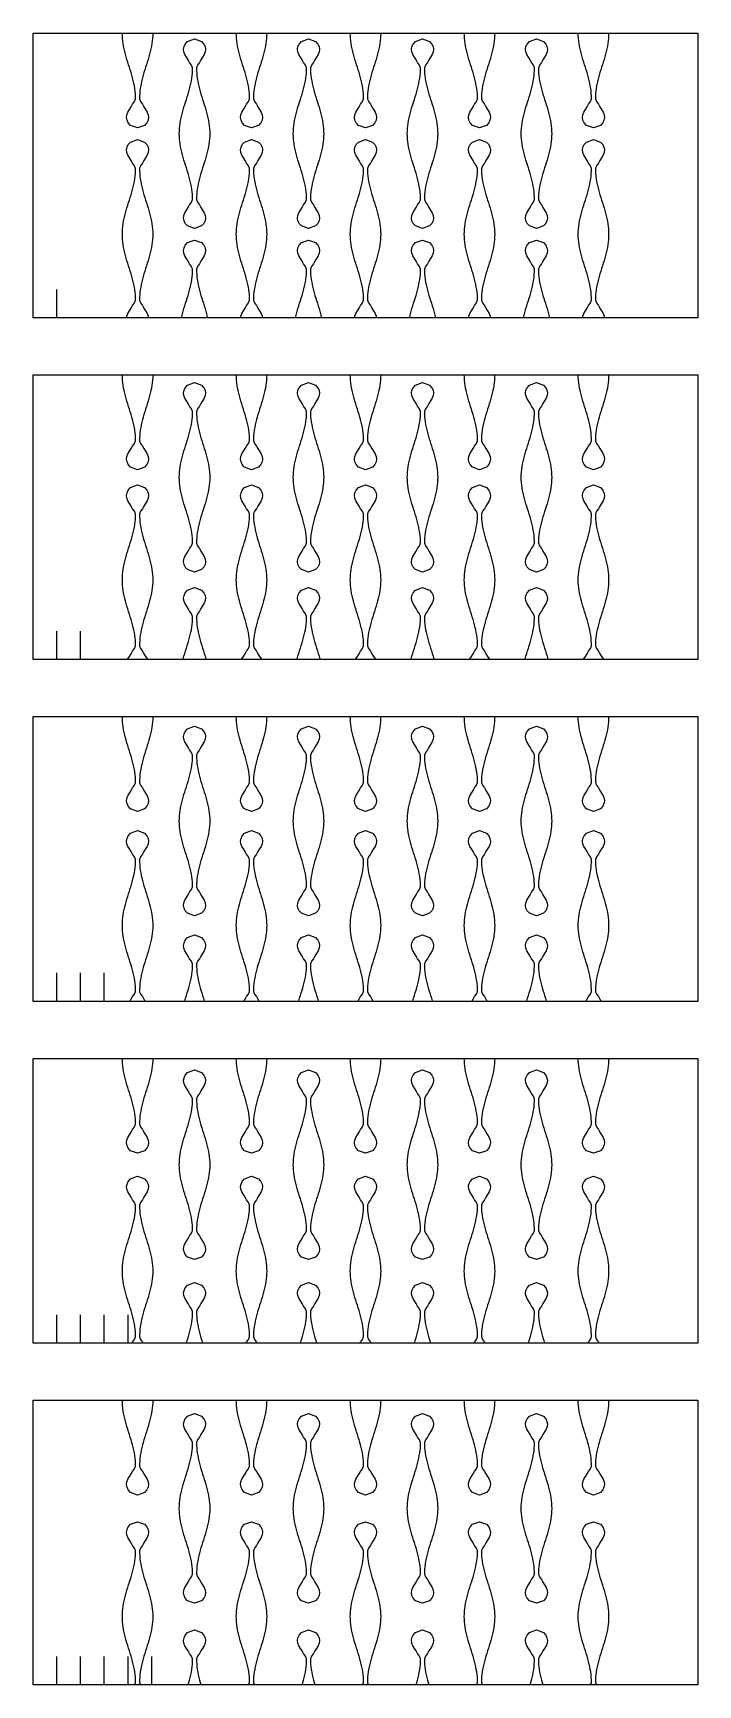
# Model space of a CAD drawing. Header units: millimetres. Extents: x 0 to 70, y 0 to 174.
import ezdxf

# ---------------------------------------------------------------- set-up
doc = ezdxf.new("R2010")
doc.units = ezdxf.units.MM
doc.layers.add('CUT', color=1, linetype='CONTINUOUS')

msp = doc.modelspace()

# ---------------------------------------------------------------- linework, layer by layer
at = {"layer": 'CUT'}
for p, q in [((2.5, 144), (2.5, 147)), ((2.5, 108), (2.5, 111)), ((5, 108), (5, 111)), ((2.5, 72), (2.5, 75)), ((5, 72), (5, 75)), ((7.5, 72), (7.5, 75)), ((2.5, 36), (2.5, 39)), ((5, 36), (5, 39)), ((7.5, 36), (7.5, 39)), ((10, 36), (10, 39)), ((2.5, 0), (2.5, 3)), ((5, 0), (5, 3)), ((7.5, 0), (7.5, 3)), ((10, 0), (10, 3)), ((12.5, 0), (12.5, 3))]:
    msp.add_line(p, q, dxfattribs=at)
for points in [[(0, 174), (70, 174), (70, 144), (0, 144), (0, 174)], [(12.6, 174), (12.6, 174), (12.5944, 173.7222), (12.5778, 173.4444), (12.5504, 173.1667), (12.5126, 172.8889), (12.465, 172.6111), (12.4085, 172.3333), (12.3439, 172.0556), (12.2722, 171.7778), (12.1947, 171.5), (12.1124, 171.2222), (12.0269, 170.9444), (11.9394, 170.6667), (11.8513, 170.3889), (11.764, 170.1111), (11.679, 169.8333), (11.5976, 169.5556), (11.5211, 169.2778), (11.4508, 169), (11.3877, 168.7222), (11.3329, 168.4444), (11.2872, 168.1667), (11.2514, 167.8889), (11.2261, 167.6111), (11.2116, 167.3333), (11.2113, 167.0556), (11.3207, 166.7778), (11.5161, 166.5), (11.6671, 166.2222), (11.8361, 165.9444), (12.0306, 165.6667), (12.1274, 165.3889), (12.1513, 165.1111), (12.107, 164.8333), (11.9856, 164.5556), (11.7502, 164.2778), (11, 164), (11, 164), (10.2498, 164.2778), (10.0144, 164.5556), (9.893, 164.8333), (9.8487, 165.1111), (9.8726, 165.3889), (9.9694, 165.6667), (10.1639, 165.9444), (10.3329, 166.2222), (10.4839, 166.5), (10.6793, 166.7778), (10.7887, 167.0556), (10.7884, 167.3333), (10.7739, 167.6111), (10.7486, 167.8889), (10.7128, 168.1667), (10.6671, 168.4444), (10.6123, 168.7222), (10.5492, 169), (10.4789, 169.2778), (10.4024, 169.5556), (10.321, 169.8333), (10.236, 170.1111), (10.1487, 170.3889), (10.0606, 170.6667), (9.9731, 170.9444), (9.8876, 171.2222), (9.8053, 171.5), (9.7278, 171.7778), (9.6561, 172.0556), (9.5915, 172.3333), (9.535, 172.6111), (9.4874, 172.8889), (9.4496, 173.1667), (9.4222, 173.4444), (9.4056, 173.7222), (9.4, 174), (9.4, 174)], [(24.6, 174), (24.6, 174), (24.5944, 173.7222), (24.5778, 173.4444), (24.5504, 173.1667), (24.5126, 172.8889), (24.465, 172.6111), (24.4085, 172.3333), (24.3439, 172.0556), (24.2722, 171.7778), (24.1947, 171.5), (24.1124, 171.2222), (24.0269, 170.9444), (23.9394, 170.6667), (23.8513, 170.3889), (23.764, 170.1111), (23.679, 169.8333), (23.5976, 169.5556), (23.5211, 169.2778), (23.4508, 169), (23.3877, 168.7222), (23.3329, 168.4444), (23.2872, 168.1667), (23.2514, 167.8889), (23.2261, 167.6111), (23.2116, 167.3333), (23.2113, 167.0556), (23.3207, 166.7778), (23.5161, 166.5), (23.6671, 166.2222), (23.8361, 165.9444), (24.0306, 165.6667), (24.1274, 165.3889), (24.1513, 165.1111), (24.107, 164.8333), (23.9856, 164.5556), (23.7502, 164.2778), (23, 164), (23, 164), (22.2498, 164.2778), (22.0144, 164.5556), (21.893, 164.8333), (21.8487, 165.1111), (21.8726, 165.3889), (21.9694, 165.6667), (22.1639, 165.9444), (22.3329, 166.2222), (22.4839, 166.5), (22.6793, 166.7778), (22.7887, 167.0556), (22.7884, 167.3333), (22.7739, 167.6111), (22.7486, 167.8889), (22.7128, 168.1667), (22.6671, 168.4444), (22.6123, 168.7222), (22.5492, 169), (22.4789, 169.2778), (22.4024, 169.5556), (22.321, 169.8333), (22.236, 170.1111), (22.1487, 170.3889), (22.0606, 170.6667), (21.9731, 170.9444), (21.8876, 171.2222), (21.8053, 171.5), (21.7278, 171.7778), (21.6561, 172.0556), (21.5915, 172.3333), (21.535, 172.6111), (21.4874, 172.8889), (21.4496, 173.1667), (21.4222, 173.4444), (21.4056, 173.7222), (21.4, 174), (21.4, 174)], [(36.6, 174), (36.6, 174), (36.5944, 173.7222), (36.5778, 173.4444), (36.5504, 173.1667), (36.5126, 172.8889), (36.465, 172.6111), (36.4085, 172.3333), (36.3439, 172.0556), (36.2722, 171.7778), (36.1947, 171.5), (36.1124, 171.2222), (36.0269, 170.9444), (35.9394, 170.6667), (35.8513, 170.3889), (35.764, 170.1111), (35.679, 169.8333), (35.5976, 169.5556), (35.5211, 169.2778), (35.4508, 169), (35.3877, 168.7222), (35.3329, 168.4444), (35.2872, 168.1667), (35.2514, 167.8889), (35.2261, 167.6111), (35.2116, 167.3333), (35.2113, 167.0556), (35.3207, 166.7778), (35.5161, 166.5), (35.6671, 166.2222), (35.8361, 165.9444), (36.0306, 165.6667), (36.1274, 165.3889), (36.1513, 165.1111), (36.107, 164.8333), (35.9856, 164.5556), (35.7502, 164.2778), (35, 164), (35, 164), (34.2498, 164.2778), (34.0144, 164.5556), (33.893, 164.8333), (33.8487, 165.1111), (33.8726, 165.3889), (33.9694, 165.6667), (34.1639, 165.9444), (34.3329, 166.2222), (34.4839, 166.5), (34.6793, 166.7778), (34.7887, 167.0556), (34.7884, 167.3333), (34.7739, 167.6111), (34.7486, 167.8889), (34.7128, 168.1667), (34.6671, 168.4444), (34.6123, 168.7222), (34.5492, 169), (34.4789, 169.2778), (34.4024, 169.5556), (34.321, 169.8333), (34.236, 170.1111), (34.1487, 170.3889), (34.0606, 170.6667), (33.9731, 170.9444), (33.8876, 171.2222), (33.8053, 171.5), (33.7278, 171.7778), (33.6561, 172.0556), (33.5915, 172.3333), (33.535, 172.6111), (33.4874, 172.8889), (33.4496, 173.1667), (33.4222, 173.4444), (33.4056, 173.7222), (33.4, 174), (33.4, 174)], [(48.6, 174), (48.6, 174), (48.5944, 173.7222), (48.5778, 173.4444), (48.5504, 173.1667), (48.5126, 172.8889), (48.465, 172.6111), (48.4085, 172.3333), (48.3439, 172.0556), (48.2722, 171.7778), (48.1947, 171.5), (48.1124, 171.2222), (48.0269, 170.9444), (47.9394, 170.6667), (47.8513, 170.3889), (47.764, 170.1111), (47.679, 169.8333), (47.5976, 169.5556), (47.5211, 169.2778), (47.4508, 169), (47.3877, 168.7222), (47.3329, 168.4444), (47.2872, 168.1667), (47.2514, 167.8889), (47.2261, 167.6111), (47.2116, 167.3333), (47.2113, 167.0556), (47.3207, 166.7778), (47.5161, 166.5), (47.6671, 166.2222), (47.8361, 165.9444), (48.0306, 165.6667), (48.1274, 165.3889), (48.1513, 165.1111), (48.107, 164.8333), (47.9856, 164.5556), (47.7502, 164.2778), (47, 164), (47, 164), (46.2498, 164.2778), (46.0144, 164.5556), (45.893, 164.8333), (45.8487, 165.1111), (45.8726, 165.3889), (45.9694, 165.6667), (46.1639, 165.9444), (46.3329, 166.2222), (46.4839, 166.5), (46.6793, 166.7778), (46.7887, 167.0556), (46.7884, 167.3333), (46.7739, 167.6111), (46.7486, 167.8889), (46.7128, 168.1667), (46.6671, 168.4444), (46.6123, 168.7222), (46.5492, 169), (46.4789, 169.2778), (46.4024, 169.5556), (46.321, 169.8333), (46.236, 170.1111), (46.1487, 170.3889), (46.0606, 170.6667), (45.9731, 170.9444), (45.8876, 171.2222), (45.8053, 171.5), (45.7278, 171.7778), (45.6561, 172.0556), (45.5915, 172.3333), (45.535, 172.6111), (45.4874, 172.8889), (45.4496, 173.1667), (45.4222, 173.4444), (45.4056, 173.7222), (45.4, 174), (45.4, 174)], [(60.6, 174), (60.6, 174), (60.5944, 173.7222), (60.5778, 173.4444), (60.5504, 173.1667), (60.5126, 172.8889), (60.465, 172.6111), (60.4085, 172.3333), (60.3439, 172.0556), (60.2722, 171.7778), (60.1947, 171.5), (60.1124, 171.2222), (60.0269, 170.9444), (59.9394, 170.6667), (59.8513, 170.3889), (59.764, 170.1111), (59.679, 169.8333), (59.5976, 169.5556), (59.5211, 169.2778), (59.4508, 169), (59.3877, 168.7222), (59.3329, 168.4444), (59.2872, 168.1667), (59.2514, 167.8889), (59.2261, 167.6111), (59.2116, 167.3333), (59.2113, 167.0556), (59.3207, 166.7778), (59.5161, 166.5), (59.6671, 166.2222), (59.8361, 165.9444), (60.0306, 165.6667), (60.1274, 165.3889), (60.1513, 165.1111), (60.107, 164.8333), (59.9856, 164.5556), (59.7502, 164.2778), (59, 164), (59, 164), (58.2498, 164.2778), (58.0144, 164.5556), (57.893, 164.8333), (57.8487, 165.1111), (57.8726, 165.3889), (57.9694, 165.6667), (58.1639, 165.9444), (58.3329, 166.2222), (58.4839, 166.5), (58.6793, 166.7778), (58.7887, 167.0556), (58.7884, 167.3333), (58.7739, 167.6111), (58.7486, 167.8889), (58.7128, 168.1667), (58.6671, 168.4444), (58.6123, 168.7222), (58.5492, 169), (58.4789, 169.2778), (58.4024, 169.5556), (58.321, 169.8333), (58.236, 170.1111), (58.1487, 170.3889), (58.0606, 170.6667), (57.9731, 170.9444), (57.8876, 171.2222), (57.8053, 171.5), (57.7278, 171.7778), (57.6561, 172.0556), (57.5915, 172.3333), (57.535, 172.6111), (57.4874, 172.8889), (57.4496, 173.1667), (57.4222, 173.4444), (57.4056, 173.7222), (57.4, 174), (57.4, 174)], [(17, 173.4), (17.7502, 173.1222), (17.9856, 172.8444), (18.107, 172.5667), (18.1513, 172.2889), (18.1274, 172.0111), (18.0306, 171.7333), (17.8361, 171.4556), (17.6671, 171.1778), (17.5161, 170.9), (17.3207, 170.6222), (17.2113, 170.3444), (17.2116, 170.0667), (17.2261, 169.7889), (17.2514, 169.5111), (17.2872, 169.2333), (17.3329, 168.9556), (17.3877, 168.6778), (17.4508, 168.4), (17.5211, 168.1222), (17.5976, 167.8444), (17.679, 167.5667), (17.764, 167.2889), (17.8513, 167.0111), (17.9394, 166.7333), (18.0269, 166.4556), (18.1124, 166.1778), (18.1947, 165.9), (18.2722, 165.6222), (18.3439, 165.3444), (18.4085, 165.0667), (18.465, 164.7889), (18.5126, 164.5111), (18.5504, 164.2333), (18.5778, 163.9556), (18.5944, 163.6778), (18.6, 163.4), (18.5944, 163.1222), (18.5778, 162.8444), (18.5504, 162.5667), (18.5126, 162.2889), (18.465, 162.0111), (18.4085, 161.7333), (18.3439, 161.4556), (18.2722, 161.1778), (18.1947, 160.9), (18.1124, 160.6222), (18.0269, 160.3444), (17.9394, 160.0667), (17.8513, 159.7889), (17.764, 159.5111), (17.679, 159.2333), (17.5976, 158.9556), (17.5211, 158.6778), (17.4508, 158.4), (17.3877, 158.1222), (17.3329, 157.8444), (17.2872, 157.5667), (17.2514, 157.2889), (17.2261, 157.0111), (17.2116, 156.7333), (17.2113, 156.4556), (17.3207, 156.1778), (17.5161, 155.9), (17.6671, 155.6222), (17.8361, 155.3444), (18.0306, 155.0667), (18.1274, 154.7889), (18.1513, 154.5111), (18.107, 154.2333), (17.9856, 153.9556), (17.7502, 153.6778), (17, 153.4), (17, 153.4), (16.2498, 153.6778), (16.0144, 153.9556), (15.893, 154.2333), (15.8487, 154.5111), (15.8726, 154.7889), (15.9694, 155.0667), (16.1639, 155.3444), (16.3329, 155.6222), (16.4839, 155.9), (16.6793, 156.1778), (16.7887, 156.4556), (16.7884, 156.7333), (16.7739, 157.0111), (16.7486, 157.2889), (16.7128, 157.5667), (16.6671, 157.8444), (16.6123, 158.1222), (16.5492, 158.4), (16.4789, 158.6778), (16.4024, 158.9556), (16.321, 159.2333), (16.236, 159.5111), (16.1487, 159.7889), (16.0606, 160.0667), (15.9731, 160.3444), (15.8876, 160.6222), (15.8053, 160.9), (15.7278, 161.1778), (15.6561, 161.4556), (15.5915, 161.7333), (15.535, 162.0111), (15.4874, 162.2889), (15.4496, 162.5667), (15.4222, 162.8444), (15.4056, 163.1222), (15.4, 163.4), (15.4056, 163.6778), (15.4222, 163.9556), (15.4496, 164.2333), (15.4874, 164.5111), (15.535, 164.7889), (15.5915, 165.0667), (15.6561, 165.3444), (15.7278, 165.6222), (15.8053, 165.9), (15.8876, 166.1778), (15.9731, 166.4556), (16.0606, 166.7333), (16.1487, 167.0111), (16.236, 167.2889), (16.321, 167.5667), (16.4024, 167.8444), (16.4789, 168.1222), (16.5492, 168.4), (16.6123, 168.6778), (16.6671, 168.9556), (16.7128, 169.2333), (16.7486, 169.5111), (16.7739, 169.7889), (16.7884, 170.0667), (16.7887, 170.3444), (16.6793, 170.6222), (16.4839, 170.9), (16.3329, 171.1778), (16.1639, 171.4556), (15.9694, 171.7333), (15.8726, 172.0111), (15.8487, 172.2889), (15.893, 172.5667), (16.0144, 172.8444), (16.2498, 173.1222), (17, 173.4), (17, 173.4)], [(29, 173.4), (29.7502, 173.1222), (29.9856, 172.8444), (30.107, 172.5667), (30.1513, 172.2889), (30.1274, 172.0111), (30.0306, 171.7333), (29.8361, 171.4556), (29.6671, 171.1778), (29.5161, 170.9), (29.3207, 170.6222), (29.2113, 170.3444), (29.2116, 170.0667), (29.2261, 169.7889), (29.2514, 169.5111), (29.2872, 169.2333), (29.3329, 168.9556), (29.3877, 168.6778), (29.4508, 168.4), (29.5211, 168.1222), (29.5976, 167.8444), (29.679, 167.5667), (29.764, 167.2889), (29.8513, 167.0111), (29.9394, 166.7333), (30.0269, 166.4556), (30.1124, 166.1778), (30.1947, 165.9), (30.2722, 165.6222), (30.3439, 165.3444), (30.4085, 165.0667), (30.465, 164.7889), (30.5126, 164.5111), (30.5504, 164.2333), (30.5778, 163.9556), (30.5944, 163.6778), (30.6, 163.4), (30.5944, 163.1222), (30.5778, 162.8444), (30.5504, 162.5667), (30.5126, 162.2889), (30.465, 162.0111), (30.4085, 161.7333), (30.3439, 161.4556), (30.2722, 161.1778), (30.1947, 160.9), (30.1124, 160.6222), (30.0269, 160.3444), (29.9394, 160.0667), (29.8513, 159.7889), (29.764, 159.5111), (29.679, 159.2333), (29.5976, 158.9556), (29.5211, 158.6778), (29.4508, 158.4), (29.3877, 158.1222), (29.3329, 157.8444), (29.2872, 157.5667), (29.2514, 157.2889), (29.2261, 157.0111), (29.2116, 156.7333), (29.2113, 156.4556), (29.3207, 156.1778), (29.5161, 155.9), (29.6671, 155.6222), (29.8361, 155.3444), (30.0306, 155.0667), (30.1274, 154.7889), (30.1513, 154.5111), (30.107, 154.2333), (29.9856, 153.9556), (29.7502, 153.6778), (29, 153.4), (29, 153.4), (28.2498, 153.6778), (28.0144, 153.9556), (27.893, 154.2333), (27.8487, 154.5111), (27.8726, 154.7889), (27.9694, 155.0667), (28.1639, 155.3444), (28.3329, 155.6222), (28.4839, 155.9), (28.6793, 156.1778), (28.7887, 156.4556), (28.7884, 156.7333), (28.7739, 157.0111), (28.7486, 157.2889), (28.7128, 157.5667), (28.6671, 157.8444), (28.6123, 158.1222), (28.5492, 158.4), (28.4789, 158.6778), (28.4024, 158.9556), (28.321, 159.2333), (28.236, 159.5111), (28.1487, 159.7889), (28.0606, 160.0667), (27.9731, 160.3444), (27.8876, 160.6222), (27.8053, 160.9), (27.7278, 161.1778), (27.6561, 161.4556), (27.5915, 161.7333), (27.535, 162.0111), (27.4874, 162.2889), (27.4496, 162.5667), (27.4222, 162.8444), (27.4056, 163.1222), (27.4, 163.4), (27.4056, 163.6778), (27.4222, 163.9556), (27.4496, 164.2333), (27.4874, 164.5111), (27.535, 164.7889), (27.5915, 165.0667), (27.6561, 165.3444), (27.7278, 165.6222), (27.8053, 165.9), (27.8876, 166.1778), (27.9731, 166.4556), (28.0606, 166.7333), (28.1487, 167.0111), (28.236, 167.2889), (28.321, 167.5667), (28.4024, 167.8444), (28.4789, 168.1222), (28.5492, 168.4), (28.6123, 168.6778), (28.6671, 168.9556), (28.7128, 169.2333), (28.7486, 169.5111), (28.7739, 169.7889), (28.7884, 170.0667), (28.7887, 170.3444), (28.6793, 170.6222), (28.4839, 170.9), (28.3329, 171.1778), (28.1639, 171.4556), (27.9694, 171.7333), (27.8726, 172.0111), (27.8487, 172.2889), (27.893, 172.5667), (28.0144, 172.8444), (28.2498, 173.1222), (29, 173.4), (29, 173.4)], [(41, 173.4), (41.7502, 173.1222), (41.9856, 172.8444), (42.107, 172.5667), (42.1513, 172.2889), (42.1274, 172.0111), (42.0306, 171.7333), (41.8361, 171.4556), (41.6671, 171.1778), (41.5161, 170.9), (41.3207, 170.6222), (41.2113, 170.3444), (41.2116, 170.0667), (41.2261, 169.7889), (41.2514, 169.5111), (41.2872, 169.2333), (41.3329, 168.9556), (41.3877, 168.6778), (41.4508, 168.4), (41.5211, 168.1222), (41.5976, 167.8444), (41.679, 167.5667), (41.764, 167.2889), (41.8513, 167.0111), (41.9394, 166.7333), (42.0269, 166.4556), (42.1124, 166.1778), (42.1947, 165.9), (42.2722, 165.6222), (42.3439, 165.3444), (42.4085, 165.0667), (42.465, 164.7889), (42.5126, 164.5111), (42.5504, 164.2333), (42.5778, 163.9556), (42.5944, 163.6778), (42.6, 163.4), (42.5944, 163.1222), (42.5778, 162.8444), (42.5504, 162.5667), (42.5126, 162.2889), (42.465, 162.0111), (42.4085, 161.7333), (42.3439, 161.4556), (42.2722, 161.1778), (42.1947, 160.9), (42.1124, 160.6222), (42.0269, 160.3444), (41.9394, 160.0667), (41.8513, 159.7889), (41.764, 159.5111), (41.679, 159.2333), (41.5976, 158.9556), (41.5211, 158.6778), (41.4508, 158.4), (41.3877, 158.1222), (41.3329, 157.8444), (41.2872, 157.5667), (41.2514, 157.2889), (41.2261, 157.0111), (41.2116, 156.7333), (41.2113, 156.4556), (41.3207, 156.1778), (41.5161, 155.9), (41.6671, 155.6222), (41.8361, 155.3444), (42.0306, 155.0667), (42.1274, 154.7889), (42.1513, 154.5111), (42.107, 154.2333), (41.9856, 153.9556), (41.7502, 153.6778), (41, 153.4), (41, 153.4), (40.2498, 153.6778), (40.0144, 153.9556), (39.893, 154.2333), (39.8487, 154.5111), (39.8726, 154.7889), (39.9694, 155.0667), (40.1639, 155.3444), (40.3329, 155.6222), (40.4839, 155.9), (40.6793, 156.1778), (40.7887, 156.4556), (40.7884, 156.7333), (40.7739, 157.0111), (40.7486, 157.2889), (40.7128, 157.5667), (40.6671, 157.8444), (40.6123, 158.1222), (40.5492, 158.4), (40.4789, 158.6778), (40.4024, 158.9556), (40.321, 159.2333), (40.236, 159.5111), (40.1487, 159.7889), (40.0606, 160.0667), (39.9731, 160.3444), (39.8876, 160.6222), (39.8053, 160.9), (39.7278, 161.1778), (39.6561, 161.4556), (39.5915, 161.7333), (39.535, 162.0111), (39.4874, 162.2889), (39.4496, 162.5667), (39.4222, 162.8444), (39.4056, 163.1222), (39.4, 163.4), (39.4056, 163.6778), (39.4222, 163.9556), (39.4496, 164.2333), (39.4874, 164.5111), (39.535, 164.7889), (39.5915, 165.0667), (39.6561, 165.3444), (39.7278, 165.6222), (39.8053, 165.9), (39.8876, 166.1778), (39.9731, 166.4556), (40.0606, 166.7333), (40.1487, 167.0111), (40.236, 167.2889), (40.321, 167.5667), (40.4024, 167.8444), (40.4789, 168.1222), (40.5492, 168.4), (40.6123, 168.6778), (40.6671, 168.9556), (40.7128, 169.2333), (40.7486, 169.5111), (40.7739, 169.7889), (40.7884, 170.0667), (40.7887, 170.3444), (40.6793, 170.6222), (40.4839, 170.9), (40.3329, 171.1778), (40.1639, 171.4556), (39.9694, 171.7333), (39.8726, 172.0111), (39.8487, 172.2889), (39.893, 172.5667), (40.0144, 172.8444), (40.2498, 173.1222), (41, 173.4), (41, 173.4)], [(53, 173.4), (53.7502, 173.1222), (53.9856, 172.8444), (54.107, 172.5667), (54.1513, 172.2889), (54.1274, 172.0111), (54.0306, 171.7333), (53.8361, 171.4556), (53.6671, 171.1778), (53.5161, 170.9), (53.3207, 170.6222), (53.2113, 170.3444), (53.2116, 170.0667), (53.2261, 169.7889), (53.2514, 169.5111), (53.2872, 169.2333), (53.3329, 168.9556), (53.3877, 168.6778), (53.4508, 168.4), (53.5211, 168.1222), (53.5976, 167.8444), (53.679, 167.5667), (53.764, 167.2889), (53.8513, 167.0111), (53.9394, 166.7333), (54.0269, 166.4556), (54.1124, 166.1778), (54.1947, 165.9), (54.2722, 165.6222), (54.3439, 165.3444), (54.4085, 165.0667), (54.465, 164.7889), (54.5126, 164.5111), (54.5504, 164.2333), (54.5778, 163.9556), (54.5944, 163.6778), (54.6, 163.4), (54.5944, 163.1222), (54.5778, 162.8444), (54.5504, 162.5667), (54.5126, 162.2889), (54.465, 162.0111), (54.4085, 161.7333), (54.3439, 161.4556), (54.2722, 161.1778), (54.1947, 160.9), (54.1124, 160.6222), (54.0269, 160.3444), (53.9394, 160.0667), (53.8513, 159.7889), (53.764, 159.5111), (53.679, 159.2333), (53.5976, 158.9556), (53.5211, 158.6778), (53.4508, 158.4), (53.3877, 158.1222), (53.3329, 157.8444), (53.2872, 157.5667), (53.2514, 157.2889), (53.2261, 157.0111), (53.2116, 156.7333), (53.2113, 156.4556), (53.3207, 156.1778), (53.5161, 155.9), (53.6671, 155.6222), (53.8361, 155.3444), (54.0306, 155.0667), (54.1274, 154.7889), (54.1513, 154.5111), (54.107, 154.2333), (53.9856, 153.9556), (53.7502, 153.6778), (53, 153.4), (53, 153.4), (52.2498, 153.6778), (52.0144, 153.9556), (51.893, 154.2333), (51.8487, 154.5111), (51.8726, 154.7889), (51.9694, 155.0667), (52.1639, 155.3444), (52.3329, 155.6222), (52.4839, 155.9), (52.6793, 156.1778), (52.7887, 156.4556), (52.7884, 156.7333), (52.7739, 157.0111), (52.7486, 157.2889), (52.7128, 157.5667), (52.6671, 157.8444), (52.6123, 158.1222), (52.5492, 158.4), (52.4789, 158.6778), (52.4024, 158.9556), (52.321, 159.2333), (52.236, 159.5111), (52.1487, 159.7889), (52.0606, 160.0667), (51.9731, 160.3444), (51.8876, 160.6222), (51.8053, 160.9), (51.7278, 161.1778), (51.6561, 161.4556), (51.5915, 161.7333), (51.535, 162.0111), (51.4874, 162.2889), (51.4496, 162.5667), (51.4222, 162.8444), (51.4056, 163.1222), (51.4, 163.4), (51.4056, 163.6778), (51.4222, 163.9556), (51.4496, 164.2333), (51.4874, 164.5111), (51.535, 164.7889), (51.5915, 165.0667), (51.6561, 165.3444), (51.7278, 165.6222), (51.8053, 165.9), (51.8876, 166.1778), (51.9731, 166.4556), (52.0606, 166.7333), (52.1487, 167.0111), (52.236, 167.2889), (52.321, 167.5667), (52.4024, 167.8444), (52.4789, 168.1222), (52.5492, 168.4), (52.6123, 168.6778), (52.6671, 168.9556), (52.7128, 169.2333), (52.7486, 169.5111), (52.7739, 169.7889), (52.7884, 170.0667), (52.7887, 170.3444), (52.6793, 170.6222), (52.4839, 170.9), (52.3329, 171.1778), (52.1639, 171.4556), (51.9694, 171.7333), (51.8726, 172.0111), (51.8487, 172.2889), (51.893, 172.5667), (52.0144, 172.8444), (52.2498, 173.1222), (53, 173.4), (53, 173.4)], [(9.8564, 144), (9.8726, 144.1889), (9.9694, 144.4667), (10.1639, 144.7444), (10.3329, 145.0222), (10.4839, 145.3), (10.6793, 145.5778), (10.7887, 145.8556), (10.7884, 146.1333), (10.7739, 146.4111), (10.7486, 146.6889), (10.7128, 146.9667), (10.6671, 147.2444), (10.6123, 147.5222), (10.5492, 147.8), (10.4789, 148.0778), (10.4024, 148.3556), (10.321, 148.6333), (10.236, 148.9111), (10.1487, 149.1889), (10.0606, 149.4667), (9.9731, 149.7444), (9.8876, 150.0222), (9.8053, 150.3), (9.7278, 150.5778), (9.6561, 150.8556), (9.5915, 151.1333), (9.535, 151.4111), (9.4874, 151.6889), (9.4496, 151.9667), (9.4222, 152.2444), (9.4056, 152.5222), (9.4, 152.8), (9.4056, 153.0778), (9.4222, 153.3556), (9.4496, 153.6333), (9.4874, 153.9111), (9.535, 154.1889), (9.5915, 154.4667), (9.6561, 154.7444), (9.7278, 155.0222), (9.8053, 155.3), (9.8876, 155.5778), (9.9731, 155.8556), (10.0606, 156.1333), (10.1487, 156.4111), (10.236, 156.6889), (10.321, 156.9667), (10.4024, 157.2444), (10.4789, 157.5222), (10.5492, 157.8), (10.6123, 158.0778), (10.6671, 158.3556), (10.7128, 158.6333), (10.7486, 158.9111), (10.7739, 159.1889), (10.7884, 159.4667), (10.7887, 159.7444), (10.6793, 160.0222), (10.4839, 160.3), (10.3329, 160.5778), (10.1639, 160.8556), (9.9694, 161.1333), (9.8726, 161.4111), (9.8487, 161.6889), (9.893, 161.9667), (10.0144, 162.2444), (10.2498, 162.5222), (11, 162.8), (11, 162.8)], [(11, 162.8), (11.7502, 162.5222), (11.9856, 162.2444), (12.107, 161.9667), (12.1513, 161.6889), (12.1274, 161.4111), (12.0306, 161.1333), (11.8361, 160.8556), (11.6671, 160.5778), (11.5161, 160.3), (11.3207, 160.0222), (11.2113, 159.7444), (11.2116, 159.4667), (11.2261, 159.1889), (11.2514, 158.9111), (11.2872, 158.6333), (11.3329, 158.3556), (11.3877, 158.0778), (11.4508, 157.8), (11.5211, 157.5222), (11.5976, 157.2444), (11.679, 156.9667), (11.764, 156.6889), (11.8513, 156.4111), (11.9394, 156.1333), (12.0269, 155.8556), (12.1124, 155.5778), (12.1947, 155.3), (12.2722, 155.0222), (12.3439, 154.7444), (12.4085, 154.4667), (12.465, 154.1889), (12.5126, 153.9111), (12.5504, 153.6333), (12.5778, 153.3556), (12.5944, 153.0778), (12.6, 152.8), (12.5944, 152.5222), (12.5778, 152.2444), (12.5504, 151.9667), (12.5126, 151.6889), (12.465, 151.4111), (12.4085, 151.1333), (12.3439, 150.8556), (12.2722, 150.5778), (12.1947, 150.3), (12.1124, 150.0222), (12.0269, 149.7444), (11.9394, 149.4667), (11.8513, 149.1889), (11.764, 148.9111), (11.679, 148.6333), (11.5976, 148.3556), (11.5211, 148.0778), (11.4508, 147.8), (11.3877, 147.5222), (11.3329, 147.2444), (11.2872, 146.9667), (11.2514, 146.6889), (11.2261, 146.4111), (11.2116, 146.1333), (11.2113, 145.8556), (11.3207, 145.5778), (11.5161, 145.3), (11.6671, 145.0222), (11.8361, 144.7444), (12.0306, 144.4667), (12.1274, 144.1889), (12.1436, 144)], [(21.8564, 144), (21.8726, 144.1889), (21.9694, 144.4667), (22.1639, 144.7444), (22.3329, 145.0222), (22.4839, 145.3), (22.6793, 145.5778), (22.7887, 145.8556), (22.7884, 146.1333), (22.7739, 146.4111), (22.7486, 146.6889), (22.7128, 146.9667), (22.6671, 147.2444), (22.6123, 147.5222), (22.5492, 147.8), (22.4789, 148.0778), (22.4024, 148.3556), (22.321, 148.6333), (22.236, 148.9111), (22.1487, 149.1889), (22.0606, 149.4667), (21.9731, 149.7444), (21.8876, 150.0222), (21.8053, 150.3), (21.7278, 150.5778), (21.6561, 150.8556), (21.5915, 151.1333), (21.535, 151.4111), (21.4874, 151.6889), (21.4496, 151.9667), (21.4222, 152.2444), (21.4056, 152.5222), (21.4, 152.8), (21.4056, 153.0778), (21.4222, 153.3556), (21.4496, 153.6333), (21.4874, 153.9111), (21.535, 154.1889), (21.5915, 154.4667), (21.6561, 154.7444), (21.7278, 155.0222), (21.8053, 155.3), (21.8876, 155.5778), (21.9731, 155.8556), (22.0606, 156.1333), (22.1487, 156.4111), (22.236, 156.6889), (22.321, 156.9667), (22.4024, 157.2444), (22.4789, 157.5222), (22.5492, 157.8), (22.6123, 158.0778), (22.6671, 158.3556), (22.7128, 158.6333), (22.7486, 158.9111), (22.7739, 159.1889), (22.7884, 159.4667), (22.7887, 159.7444), (22.6793, 160.0222), (22.4839, 160.3), (22.3329, 160.5778), (22.1639, 160.8556), (21.9694, 161.1333), (21.8726, 161.4111), (21.8487, 161.6889), (21.893, 161.9667), (22.0144, 162.2444), (22.2498, 162.5222), (23, 162.8), (23, 162.8)], [(23, 162.8), (23.7502, 162.5222), (23.9856, 162.2444), (24.107, 161.9667), (24.1513, 161.6889), (24.1274, 161.4111), (24.0306, 161.1333), (23.8361, 160.8556), (23.6671, 160.5778), (23.5161, 160.3), (23.3207, 160.0222), (23.2113, 159.7444), (23.2116, 159.4667), (23.2261, 159.1889), (23.2514, 158.9111), (23.2872, 158.6333), (23.3329, 158.3556), (23.3877, 158.0778), (23.4508, 157.8), (23.5211, 157.5222), (23.5976, 157.2444), (23.679, 156.9667), (23.764, 156.6889), (23.8513, 156.4111), (23.9394, 156.1333), (24.0269, 155.8556), (24.1124, 155.5778), (24.1947, 155.3), (24.2722, 155.0222), (24.3439, 154.7444), (24.4085, 154.4667), (24.465, 154.1889), (24.5126, 153.9111), (24.5504, 153.6333), (24.5778, 153.3556), (24.5944, 153.0778), (24.6, 152.8), (24.5944, 152.5222), (24.5778, 152.2444), (24.5504, 151.9667), (24.5126, 151.6889), (24.465, 151.4111), (24.4085, 151.1333), (24.3439, 150.8556), (24.2722, 150.5778), (24.1947, 150.3), (24.1124, 150.0222), (24.0269, 149.7444), (23.9394, 149.4667), (23.8513, 149.1889), (23.764, 148.9111), (23.679, 148.6333), (23.5976, 148.3556), (23.5211, 148.0778), (23.4508, 147.8), (23.3877, 147.5222), (23.3329, 147.2444), (23.2872, 146.9667), (23.2514, 146.6889), (23.2261, 146.4111), (23.2116, 146.1333), (23.2113, 145.8556), (23.3207, 145.5778), (23.5161, 145.3), (23.6671, 145.0222), (23.8361, 144.7444), (24.0306, 144.4667), (24.1274, 144.1889), (24.1436, 144)], [(33.8564, 144), (33.8726, 144.1889), (33.9694, 144.4667), (34.1639, 144.7444), (34.3329, 145.0222), (34.4839, 145.3), (34.6793, 145.5778), (34.7887, 145.8556), (34.7884, 146.1333), (34.7739, 146.4111), (34.7486, 146.6889), (34.7128, 146.9667), (34.6671, 147.2444), (34.6123, 147.5222), (34.5492, 147.8), (34.4789, 148.0778), (34.4024, 148.3556), (34.321, 148.6333), (34.236, 148.9111), (34.1487, 149.1889), (34.0606, 149.4667), (33.9731, 149.7444), (33.8876, 150.0222), (33.8053, 150.3), (33.7278, 150.5778), (33.6561, 150.8556), (33.5915, 151.1333), (33.535, 151.4111), (33.4874, 151.6889), (33.4496, 151.9667), (33.4222, 152.2444), (33.4056, 152.5222), (33.4, 152.8), (33.4056, 153.0778), (33.4222, 153.3556), (33.4496, 153.6333), (33.4874, 153.9111), (33.535, 154.1889), (33.5915, 154.4667), (33.6561, 154.7444), (33.7278, 155.0222), (33.8053, 155.3), (33.8876, 155.5778), (33.9731, 155.8556), (34.0606, 156.1333), (34.1487, 156.4111), (34.236, 156.6889), (34.321, 156.9667), (34.4024, 157.2444), (34.4789, 157.5222), (34.5492, 157.8), (34.6123, 158.0778), (34.6671, 158.3556), (34.7128, 158.6333), (34.7486, 158.9111), (34.7739, 159.1889), (34.7884, 159.4667), (34.7887, 159.7444), (34.6793, 160.0222), (34.4839, 160.3), (34.3329, 160.5778), (34.1639, 160.8556), (33.9694, 161.1333), (33.8726, 161.4111), (33.8487, 161.6889), (33.893, 161.9667), (34.0144, 162.2444), (34.2498, 162.5222), (35, 162.8), (35, 162.8)], [(35, 162.8), (35.7502, 162.5222), (35.9856, 162.2444), (36.107, 161.9667), (36.1513, 161.6889), (36.1274, 161.4111), (36.0306, 161.1333), (35.8361, 160.8556), (35.6671, 160.5778), (35.5161, 160.3), (35.3207, 160.0222), (35.2113, 159.7444), (35.2116, 159.4667), (35.2261, 159.1889), (35.2514, 158.9111), (35.2872, 158.6333), (35.3329, 158.3556), (35.3877, 158.0778), (35.4508, 157.8), (35.5211, 157.5222), (35.5976, 157.2444), (35.679, 156.9667), (35.764, 156.6889), (35.8513, 156.4111), (35.9394, 156.1333), (36.0269, 155.8556), (36.1124, 155.5778), (36.1947, 155.3), (36.2722, 155.0222), (36.3439, 154.7444), (36.4085, 154.4667), (36.465, 154.1889), (36.5126, 153.9111), (36.5504, 153.6333), (36.5778, 153.3556), (36.5944, 153.0778), (36.6, 152.8), (36.5944, 152.5222), (36.5778, 152.2444), (36.5504, 151.9667), (36.5126, 151.6889), (36.465, 151.4111), (36.4085, 151.1333), (36.3439, 150.8556), (36.2722, 150.5778), (36.1947, 150.3), (36.1124, 150.0222), (36.0269, 149.7444), (35.9394, 149.4667), (35.8513, 149.1889), (35.764, 148.9111), (35.679, 148.6333), (35.5976, 148.3556), (35.5211, 148.0778), (35.4508, 147.8), (35.3877, 147.5222), (35.3329, 147.2444), (35.2872, 146.9667), (35.2514, 146.6889), (35.2261, 146.4111), (35.2116, 146.1333), (35.2113, 145.8556), (35.3207, 145.5778), (35.5161, 145.3), (35.6671, 145.0222), (35.8361, 144.7444), (36.0306, 144.4667), (36.1274, 144.1889), (36.1436, 144)], [(45.8564, 144), (45.8726, 144.1889), (45.9694, 144.4667), (46.1639, 144.7444), (46.3329, 145.0222), (46.4839, 145.3), (46.6793, 145.5778), (46.7887, 145.8556), (46.7884, 146.1333), (46.7739, 146.4111), (46.7486, 146.6889), (46.7128, 146.9667), (46.6671, 147.2444), (46.6123, 147.5222), (46.5492, 147.8), (46.4789, 148.0778), (46.4024, 148.3556), (46.321, 148.6333), (46.236, 148.9111), (46.1487, 149.1889), (46.0606, 149.4667), (45.9731, 149.7444), (45.8876, 150.0222), (45.8053, 150.3), (45.7278, 150.5778), (45.6561, 150.8556), (45.5915, 151.1333), (45.535, 151.4111), (45.4874, 151.6889), (45.4496, 151.9667), (45.4222, 152.2444), (45.4056, 152.5222), (45.4, 152.8), (45.4056, 153.0778), (45.4222, 153.3556), (45.4496, 153.6333), (45.4874, 153.9111), (45.535, 154.1889), (45.5915, 154.4667), (45.6561, 154.7444), (45.7278, 155.0222), (45.8053, 155.3), (45.8876, 155.5778), (45.9731, 155.8556), (46.0606, 156.1333), (46.1487, 156.4111), (46.236, 156.6889), (46.321, 156.9667), (46.4024, 157.2444), (46.4789, 157.5222), (46.5492, 157.8), (46.6123, 158.0778), (46.6671, 158.3556), (46.7128, 158.6333), (46.7486, 158.9111), (46.7739, 159.1889), (46.7884, 159.4667), (46.7887, 159.7444), (46.6793, 160.0222), (46.4839, 160.3), (46.3329, 160.5778), (46.1639, 160.8556), (45.9694, 161.1333), (45.8726, 161.4111), (45.8487, 161.6889), (45.893, 161.9667), (46.0144, 162.2444), (46.2498, 162.5222), (47, 162.8), (47, 162.8)], [(47, 162.8), (47.7502, 162.5222), (47.9856, 162.2444), (48.107, 161.9667), (48.1513, 161.6889), (48.1274, 161.4111), (48.0306, 161.1333), (47.8361, 160.8556), (47.6671, 160.5778), (47.5161, 160.3), (47.3207, 160.0222), (47.2113, 159.7444), (47.2116, 159.4667), (47.2261, 159.1889), (47.2514, 158.9111), (47.2872, 158.6333), (47.3329, 158.3556), (47.3877, 158.0778), (47.4508, 157.8), (47.5211, 157.5222), (47.5976, 157.2444), (47.679, 156.9667), (47.764, 156.6889), (47.8513, 156.4111), (47.9394, 156.1333), (48.0269, 155.8556), (48.1124, 155.5778), (48.1947, 155.3), (48.2722, 155.0222), (48.3439, 154.7444), (48.4085, 154.4667), (48.465, 154.1889), (48.5126, 153.9111), (48.5504, 153.6333), (48.5778, 153.3556), (48.5944, 153.0778), (48.6, 152.8), (48.5944, 152.5222), (48.5778, 152.2444), (48.5504, 151.9667), (48.5126, 151.6889), (48.465, 151.4111), (48.4085, 151.1333), (48.3439, 150.8556), (48.2722, 150.5778), (48.1947, 150.3), (48.1124, 150.0222), (48.0269, 149.7444), (47.9394, 149.4667), (47.8513, 149.1889), (47.764, 148.9111), (47.679, 148.6333), (47.5976, 148.3556), (47.5211, 148.0778), (47.4508, 147.8), (47.3877, 147.5222), (47.3329, 147.2444), (47.2872, 146.9667), (47.2514, 146.6889), (47.2261, 146.4111), (47.2116, 146.1333), (47.2113, 145.8556), (47.3207, 145.5778), (47.5161, 145.3), (47.6671, 145.0222), (47.8361, 144.7444), (48.0306, 144.4667), (48.1274, 144.1889), (48.1436, 144)], [(57.8564, 144), (57.8726, 144.1889), (57.9694, 144.4667), (58.1639, 144.7444), (58.3329, 145.0222), (58.4839, 145.3), (58.6793, 145.5778), (58.7887, 145.8556), (58.7884, 146.1333), (58.7739, 146.4111), (58.7486, 146.6889), (58.7128, 146.9667), (58.6671, 147.2444), (58.6123, 147.5222), (58.5492, 147.8), (58.4789, 148.0778), (58.4024, 148.3556), (58.321, 148.6333), (58.236, 148.9111), (58.1487, 149.1889), (58.0606, 149.4667), (57.9731, 149.7444), (57.8876, 150.0222), (57.8053, 150.3), (57.7278, 150.5778), (57.6561, 150.8556), (57.5915, 151.1333), (57.535, 151.4111), (57.4874, 151.6889), (57.4496, 151.9667), (57.4222, 152.2444), (57.4056, 152.5222), (57.4, 152.8), (57.4056, 153.0778), (57.4222, 153.3556), (57.4496, 153.6333), (57.4874, 153.9111), (57.535, 154.1889), (57.5915, 154.4667), (57.6561, 154.7444), (57.7278, 155.0222), (57.8053, 155.3), (57.8876, 155.5778), (57.9731, 155.8556), (58.0606, 156.1333), (58.1487, 156.4111), (58.236, 156.6889), (58.321, 156.9667), (58.4024, 157.2444), (58.4789, 157.5222), (58.5492, 157.8), (58.6123, 158.0778), (58.6671, 158.3556), (58.7128, 158.6333), (58.7486, 158.9111), (58.7739, 159.1889), (58.7884, 159.4667), (58.7887, 159.7444), (58.6793, 160.0222), (58.4839, 160.3), (58.3329, 160.5778), (58.1639, 160.8556), (57.9694, 161.1333), (57.8726, 161.4111), (57.8487, 161.6889), (57.893, 161.9667), (58.0144, 162.2444), (58.2498, 162.5222), (59, 162.8), (59, 162.8)], [(59, 162.8), (59.7502, 162.5222), (59.9856, 162.2444), (60.107, 161.9667), (60.1513, 161.6889), (60.1274, 161.4111), (60.0306, 161.1333), (59.8361, 160.8556), (59.6671, 160.5778), (59.5161, 160.3), (59.3207, 160.0222), (59.2113, 159.7444), (59.2116, 159.4667), (59.2261, 159.1889), (59.2514, 158.9111), (59.2872, 158.6333), (59.3329, 158.3556), (59.3877, 158.0778), (59.4508, 157.8), (59.5211, 157.5222), (59.5976, 157.2444), (59.679, 156.9667), (59.764, 156.6889), (59.8513, 156.4111), (59.9394, 156.1333), (60.0269, 155.8556), (60.1124, 155.5778), (60.1947, 155.3), (60.2722, 155.0222), (60.3439, 154.7444), (60.4085, 154.4667), (60.465, 154.1889), (60.5126, 153.9111), (60.5504, 153.6333), (60.5778, 153.3556), (60.5944, 153.0778), (60.6, 152.8), (60.5944, 152.5222), (60.5778, 152.2444), (60.5504, 151.9667), (60.5126, 151.6889), (60.465, 151.4111), (60.4085, 151.1333), (60.3439, 150.8556), (60.2722, 150.5778), (60.1947, 150.3), (60.1124, 150.0222), (60.0269, 149.7444), (59.9394, 149.4667), (59.8513, 149.1889), (59.764, 148.9111), (59.679, 148.6333), (59.5976, 148.3556), (59.5211, 148.0778), (59.4508, 147.8), (59.3877, 147.5222), (59.3329, 147.2444), (59.2872, 146.9667), (59.2514, 146.6889), (59.2261, 146.4111), (59.2116, 146.1333), (59.2113, 145.8556), (59.3207, 145.5778), (59.5161, 145.3), (59.6671, 145.0222), (59.8361, 144.7444), (60.0306, 144.4667), (60.1274, 144.1889), (60.1436, 144)], [(15.6225, 144), (15.6561, 144.1444), (15.7278, 144.4222), (15.8053, 144.7), (15.8876, 144.9778), (15.9731, 145.2556), (16.0606, 145.5333), (16.1487, 145.8111), (16.236, 146.0889), (16.321, 146.3667), (16.4024, 146.6444), (16.4789, 146.9222), (16.5492, 147.2), (16.6123, 147.4778), (16.6671, 147.7556), (16.7128, 148.0333), (16.7486, 148.3111), (16.7739, 148.5889), (16.7884, 148.8667), (16.7887, 149.1444), (16.6793, 149.4222), (16.4839, 149.7), (16.3329, 149.9778), (16.1639, 150.2556), (15.9694, 150.5333), (15.8726, 150.8111), (15.8487, 151.0889), (15.893, 151.3667), (16.0144, 151.6444), (16.2498, 151.9222), (17, 152.2), (17, 152.2)], [(17, 152.2), (17.7502, 151.9222), (17.9856, 151.6444), (18.107, 151.3667), (18.1513, 151.0889), (18.1274, 150.8111), (18.0306, 150.5333), (17.8361, 150.2556), (17.6671, 149.9778), (17.5161, 149.7), (17.3207, 149.4222), (17.2113, 149.1444), (17.2116, 148.8667), (17.2261, 148.5889), (17.2514, 148.3111), (17.2872, 148.0333), (17.3329, 147.7556), (17.3877, 147.4778), (17.4508, 147.2), (17.5211, 146.9222), (17.5976, 146.6444), (17.679, 146.3667), (17.764, 146.0889), (17.8513, 145.8111), (17.9394, 145.5333), (18.0269, 145.2556), (18.1124, 144.9778), (18.1947, 144.7), (18.2722, 144.4222), (18.3439, 144.1444), (18.3775, 144)], [(27.6225, 144), (27.6561, 144.1444), (27.7278, 144.4222), (27.8053, 144.7), (27.8876, 144.9778), (27.9731, 145.2556), (28.0606, 145.5333), (28.1487, 145.8111), (28.236, 146.0889), (28.321, 146.3667), (28.4024, 146.6444), (28.4789, 146.9222), (28.5492, 147.2), (28.6123, 147.4778), (28.6671, 147.7556), (28.7128, 148.0333), (28.7486, 148.3111), (28.7739, 148.5889), (28.7884, 148.8667), (28.7887, 149.1444), (28.6793, 149.4222), (28.4839, 149.7), (28.3329, 149.9778), (28.1639, 150.2556), (27.9694, 150.5333), (27.8726, 150.8111), (27.8487, 151.0889), (27.893, 151.3667), (28.0144, 151.6444), (28.2498, 151.9222), (29, 152.2), (29, 152.2)], [(29, 152.2), (29.7502, 151.9222), (29.9856, 151.6444), (30.107, 151.3667), (30.1513, 151.0889), (30.1274, 150.8111), (30.0306, 150.5333), (29.8361, 150.2556), (29.6671, 149.9778), (29.5161, 149.7), (29.3207, 149.4222), (29.2113, 149.1444), (29.2116, 148.8667), (29.2261, 148.5889), (29.2514, 148.3111), (29.2872, 148.0333), (29.3329, 147.7556), (29.3877, 147.4778), (29.4508, 147.2), (29.5211, 146.9222), (29.5976, 146.6444), (29.679, 146.3667), (29.764, 146.0889), (29.8513, 145.8111), (29.9394, 145.5333), (30.0269, 145.2556), (30.1124, 144.9778), (30.1947, 144.7), (30.2722, 144.4222), (30.3439, 144.1444), (30.3775, 144)], [(39.6225, 144), (39.6561, 144.1444), (39.7278, 144.4222), (39.8053, 144.7), (39.8876, 144.9778), (39.9731, 145.2556), (40.0606, 145.5333), (40.1487, 145.8111), (40.236, 146.0889), (40.321, 146.3667), (40.4024, 146.6444), (40.4789, 146.9222), (40.5492, 147.2), (40.6123, 147.4778), (40.6671, 147.7556), (40.7128, 148.0333), (40.7486, 148.3111), (40.7739, 148.5889), (40.7884, 148.8667), (40.7887, 149.1444), (40.6793, 149.4222), (40.4839, 149.7), (40.3329, 149.9778), (40.1639, 150.2556), (39.9694, 150.5333), (39.8726, 150.8111), (39.8487, 151.0889), (39.893, 151.3667), (40.0144, 151.6444), (40.2498, 151.9222), (41, 152.2), (41, 152.2)], [(41, 152.2), (41.7502, 151.9222), (41.9856, 151.6444), (42.107, 151.3667), (42.1513, 151.0889), (42.1274, 150.8111), (42.0306, 150.5333), (41.8361, 150.2556), (41.6671, 149.9778), (41.5161, 149.7), (41.3207, 149.4222), (41.2113, 149.1444), (41.2116, 148.8667), (41.2261, 148.5889), (41.2514, 148.3111), (41.2872, 148.0333), (41.3329, 147.7556), (41.3877, 147.4778), (41.4508, 147.2), (41.5211, 146.9222), (41.5976, 146.6444), (41.679, 146.3667), (41.764, 146.0889), (41.8513, 145.8111), (41.9394, 145.5333), (42.0269, 145.2556), (42.1124, 144.9778), (42.1947, 144.7), (42.2722, 144.4222), (42.3439, 144.1444), (42.3775, 144)], [(51.6225, 144), (51.6561, 144.1444), (51.7278, 144.4222), (51.8053, 144.7), (51.8876, 144.9778), (51.9731, 145.2556), (52.0606, 145.5333), (52.1487, 145.8111), (52.236, 146.0889), (52.321, 146.3667), (52.4024, 146.6444), (52.4789, 146.9222), (52.5492, 147.2), (52.6123, 147.4778), (52.6671, 147.7556), (52.7128, 148.0333), (52.7486, 148.3111), (52.7739, 148.5889), (52.7884, 148.8667), (52.7887, 149.1444), (52.6793, 149.4222), (52.4839, 149.7), (52.3329, 149.9778), (52.1639, 150.2556), (51.9694, 150.5333), (51.8726, 150.8111), (51.8487, 151.0889), (51.893, 151.3667), (52.0144, 151.6444), (52.2498, 151.9222), (53, 152.2), (53, 152.2)], [(53, 152.2), (53.7502, 151.9222), (53.9856, 151.6444), (54.107, 151.3667), (54.1513, 151.0889), (54.1274, 150.8111), (54.0306, 150.5333), (53.8361, 150.2556), (53.6671, 149.9778), (53.5161, 149.7), (53.3207, 149.4222), (53.2113, 149.1444), (53.2116, 148.8667), (53.2261, 148.5889), (53.2514, 148.3111), (53.2872, 148.0333), (53.3329, 147.7556), (53.3877, 147.4778), (53.4508, 147.2), (53.5211, 146.9222), (53.5976, 146.6444), (53.679, 146.3667), (53.764, 146.0889), (53.8513, 145.8111), (53.9394, 145.5333), (54.0269, 145.2556), (54.1124, 144.9778), (54.1947, 144.7), (54.2722, 144.4222), (54.3439, 144.1444), (54.3775, 144)], [(0, 138), (70, 138), (70, 108), (0, 108), (0, 138)], [(12.6, 138), (12.6, 138), (12.5944, 137.7222), (12.5778, 137.4444), (12.5504, 137.1667), (12.5126, 136.8889), (12.465, 136.6111), (12.4085, 136.3333), (12.3439, 136.0556), (12.2722, 135.7778), (12.1947, 135.5), (12.1124, 135.2222), (12.0269, 134.9444), (11.9394, 134.6667), (11.8513, 134.3889), (11.764, 134.1111), (11.679, 133.8333), (11.5976, 133.5556), (11.5211, 133.2778), (11.4508, 133), (11.3877, 132.7222), (11.3329, 132.4444), (11.2872, 132.1667), (11.2514, 131.8889), (11.2261, 131.6111), (11.2116, 131.3333), (11.2113, 131.0556), (11.3207, 130.7778), (11.5161, 130.5), (11.6671, 130.2222), (11.8361, 129.9444), (12.0306, 129.6667), (12.1274, 129.3889), (12.1513, 129.1111), (12.107, 128.8333), (11.9856, 128.5556), (11.7502, 128.2778), (11, 128), (11, 128), (10.2498, 128.2778), (10.0144, 128.5556), (9.893, 128.8333), (9.8487, 129.1111), (9.8726, 129.3889), (9.9694, 129.6667), (10.1639, 129.9444), (10.3329, 130.2222), (10.4839, 130.5), (10.6793, 130.7778), (10.7887, 131.0556), (10.7884, 131.3333), (10.7739, 131.6111), (10.7486, 131.8889), (10.7128, 132.1667), (10.6671, 132.4444), (10.6123, 132.7222), (10.5492, 133), (10.4789, 133.2778), (10.4024, 133.5556), (10.321, 133.8333), (10.236, 134.1111), (10.1487, 134.3889), (10.0606, 134.6667), (9.9731, 134.9444), (9.8876, 135.2222), (9.8053, 135.5), (9.7278, 135.7778), (9.6561, 136.0556), (9.5915, 136.3333), (9.535, 136.6111), (9.4874, 136.8889), (9.4496, 137.1667), (9.4222, 137.4444), (9.4056, 137.7222), (9.4, 138), (9.4, 138)], [(24.6, 138), (24.6, 138), (24.5944, 137.7222), (24.5778, 137.4444), (24.5504, 137.1667), (24.5126, 136.8889), (24.465, 136.6111), (24.4085, 136.3333), (24.3439, 136.0556), (24.2722, 135.7778), (24.1947, 135.5), (24.1124, 135.2222), (24.0269, 134.9444), (23.9394, 134.6667), (23.8513, 134.3889), (23.764, 134.1111), (23.679, 133.8333), (23.5976, 133.5556), (23.5211, 133.2778), (23.4508, 133), (23.3877, 132.7222), (23.3329, 132.4444), (23.2872, 132.1667), (23.2514, 131.8889), (23.2261, 131.6111), (23.2116, 131.3333), (23.2113, 131.0556), (23.3207, 130.7778), (23.5161, 130.5), (23.6671, 130.2222), (23.8361, 129.9444), (24.0306, 129.6667), (24.1274, 129.3889), (24.1513, 129.1111), (24.107, 128.8333), (23.9856, 128.5556), (23.7502, 128.2778), (23, 128), (23, 128), (22.2498, 128.2778), (22.0144, 128.5556), (21.893, 128.8333), (21.8487, 129.1111), (21.8726, 129.3889), (21.9694, 129.6667), (22.1639, 129.9444), (22.3329, 130.2222), (22.4839, 130.5), (22.6793, 130.7778), (22.7887, 131.0556), (22.7884, 131.3333), (22.7739, 131.6111), (22.7486, 131.8889), (22.7128, 132.1667), (22.6671, 132.4444), (22.6123, 132.7222), (22.5492, 133), (22.4789, 133.2778), (22.4024, 133.5556), (22.321, 133.8333), (22.236, 134.1111), (22.1487, 134.3889), (22.0606, 134.6667), (21.9731, 134.9444), (21.8876, 135.2222), (21.8053, 135.5), (21.7278, 135.7778), (21.6561, 136.0556), (21.5915, 136.3333), (21.535, 136.6111), (21.4874, 136.8889), (21.4496, 137.1667), (21.4222, 137.4444), (21.4056, 137.7222), (21.4, 138), (21.4, 138)], [(36.6, 138), (36.6, 138), (36.5944, 137.7222), (36.5778, 137.4444), (36.5504, 137.1667), (36.5126, 136.8889), (36.465, 136.6111), (36.4085, 136.3333), (36.3439, 136.0556), (36.2722, 135.7778), (36.1947, 135.5), (36.1124, 135.2222), (36.0269, 134.9444), (35.9394, 134.6667), (35.8513, 134.3889), (35.764, 134.1111), (35.679, 133.8333), (35.5976, 133.5556), (35.5211, 133.2778), (35.4508, 133), (35.3877, 132.7222), (35.3329, 132.4444), (35.2872, 132.1667), (35.2514, 131.8889), (35.2261, 131.6111), (35.2116, 131.3333), (35.2113, 131.0556), (35.3207, 130.7778), (35.5161, 130.5), (35.6671, 130.2222), (35.8361, 129.9444), (36.0306, 129.6667), (36.1274, 129.3889), (36.1513, 129.1111), (36.107, 128.8333), (35.9856, 128.5556), (35.7502, 128.2778), (35, 128), (35, 128), (34.2498, 128.2778), (34.0144, 128.5556), (33.893, 128.8333), (33.8487, 129.1111), (33.8726, 129.3889), (33.9694, 129.6667), (34.1639, 129.9444), (34.3329, 130.2222), (34.4839, 130.5), (34.6793, 130.7778), (34.7887, 131.0556), (34.7884, 131.3333), (34.7739, 131.6111), (34.7486, 131.8889), (34.7128, 132.1667), (34.6671, 132.4444), (34.6123, 132.7222), (34.5492, 133), (34.4789, 133.2778), (34.4024, 133.5556), (34.321, 133.8333), (34.236, 134.1111), (34.1487, 134.3889), (34.0606, 134.6667), (33.9731, 134.9444), (33.8876, 135.2222), (33.8053, 135.5), (33.7278, 135.7778), (33.6561, 136.0556), (33.5915, 136.3333), (33.535, 136.6111), (33.4874, 136.8889), (33.4496, 137.1667), (33.4222, 137.4444), (33.4056, 137.7222), (33.4, 138), (33.4, 138)], [(48.6, 138), (48.6, 138), (48.5944, 137.7222), (48.5778, 137.4444), (48.5504, 137.1667), (48.5126, 136.8889), (48.465, 136.6111), (48.4085, 136.3333), (48.3439, 136.0556), (48.2722, 135.7778), (48.1947, 135.5), (48.1124, 135.2222), (48.0269, 134.9444), (47.9394, 134.6667), (47.8513, 134.3889), (47.764, 134.1111), (47.679, 133.8333), (47.5976, 133.5556), (47.5211, 133.2778), (47.4508, 133), (47.3877, 132.7222), (47.3329, 132.4444), (47.2872, 132.1667), (47.2514, 131.8889), (47.2261, 131.6111), (47.2116, 131.3333), (47.2113, 131.0556), (47.3207, 130.7778), (47.5161, 130.5), (47.6671, 130.2222), (47.8361, 129.9444), (48.0306, 129.6667), (48.1274, 129.3889), (48.1513, 129.1111), (48.107, 128.8333), (47.9856, 128.5556), (47.7502, 128.2778), (47, 128), (47, 128), (46.2498, 128.2778), (46.0144, 128.5556), (45.893, 128.8333), (45.8487, 129.1111), (45.8726, 129.3889), (45.9694, 129.6667), (46.1639, 129.9444), (46.3329, 130.2222), (46.4839, 130.5), (46.6793, 130.7778), (46.7887, 131.0556), (46.7884, 131.3333), (46.7739, 131.6111), (46.7486, 131.8889), (46.7128, 132.1667), (46.6671, 132.4444), (46.6123, 132.7222), (46.5492, 133), (46.4789, 133.2778), (46.4024, 133.5556), (46.321, 133.8333), (46.236, 134.1111), (46.1487, 134.3889), (46.0606, 134.6667), (45.9731, 134.9444), (45.8876, 135.2222), (45.8053, 135.5), (45.7278, 135.7778), (45.6561, 136.0556), (45.5915, 136.3333), (45.535, 136.6111), (45.4874, 136.8889), (45.4496, 137.1667), (45.4222, 137.4444), (45.4056, 137.7222), (45.4, 138), (45.4, 138)], [(60.6, 138), (60.6, 138), (60.5944, 137.7222), (60.5778, 137.4444), (60.5504, 137.1667), (60.5126, 136.8889), (60.465, 136.6111), (60.4085, 136.3333), (60.3439, 136.0556), (60.2722, 135.7778), (60.1947, 135.5), (60.1124, 135.2222), (60.0269, 134.9444), (59.9394, 134.6667), (59.8513, 134.3889), (59.764, 134.1111), (59.679, 133.8333), (59.5976, 133.5556), (59.5211, 133.2778), (59.4508, 133), (59.3877, 132.7222), (59.3329, 132.4444), (59.2872, 132.1667), (59.2514, 131.8889), (59.2261, 131.6111), (59.2116, 131.3333), (59.2113, 131.0556), (59.3207, 130.7778), (59.5161, 130.5), (59.6671, 130.2222), (59.8361, 129.9444), (60.0306, 129.6667), (60.1274, 129.3889), (60.1513, 129.1111), (60.107, 128.8333), (59.9856, 128.5556), (59.7502, 128.2778), (59, 128), (59, 128), (58.2498, 128.2778), (58.0144, 128.5556), (57.893, 128.8333), (57.8487, 129.1111), (57.8726, 129.3889), (57.9694, 129.6667), (58.1639, 129.9444), (58.3329, 130.2222), (58.4839, 130.5), (58.6793, 130.7778), (58.7887, 131.0556), (58.7884, 131.3333), (58.7739, 131.6111), (58.7486, 131.8889), (58.7128, 132.1667), (58.6671, 132.4444), (58.6123, 132.7222), (58.5492, 133), (58.4789, 133.2778), (58.4024, 133.5556), (58.321, 133.8333), (58.236, 134.1111), (58.1487, 134.3889), (58.0606, 134.6667), (57.9731, 134.9444), (57.8876, 135.2222), (57.8053, 135.5), (57.7278, 135.7778), (57.6561, 136.0556), (57.5915, 136.3333), (57.535, 136.6111), (57.4874, 136.8889), (57.4496, 137.1667), (57.4222, 137.4444), (57.4056, 137.7222), (57.4, 138), (57.4, 138)], [(17, 137.2), (17.7502, 136.9222), (17.9856, 136.6444), (18.107, 136.3667), (18.1513, 136.0889), (18.1274, 135.8111), (18.0306, 135.5333), (17.8361, 135.2556), (17.6671, 134.9778), (17.5161, 134.7), (17.3207, 134.4222), (17.2113, 134.1444), (17.2116, 133.8667), (17.2261, 133.5889), (17.2514, 133.3111), (17.2872, 133.0333), (17.3329, 132.7556), (17.3877, 132.4778), (17.4508, 132.2), (17.5211, 131.9222), (17.5976, 131.6444), (17.679, 131.3667), (17.764, 131.0889), (17.8513, 130.8111), (17.9394, 130.5333), (18.0269, 130.2556), (18.1124, 129.9778), (18.1947, 129.7), (18.2722, 129.4222), (18.3439, 129.1444), (18.4085, 128.8667), (18.465, 128.5889), (18.5126, 128.3111), (18.5504, 128.0333), (18.5778, 127.7556), (18.5944, 127.4778), (18.6, 127.2), (18.5944, 126.9222), (18.5778, 126.6444), (18.5504, 126.3667), (18.5126, 126.0889), (18.465, 125.8111), (18.4085, 125.5333), (18.3439, 125.2556), (18.2722, 124.9778), (18.1947, 124.7), (18.1124, 124.4222), (18.0269, 124.1444), (17.9394, 123.8667), (17.8513, 123.5889), (17.764, 123.3111), (17.679, 123.0333), (17.5976, 122.7556), (17.5211, 122.4778), (17.4508, 122.2), (17.3877, 121.9222), (17.3329, 121.6444), (17.2872, 121.3667), (17.2514, 121.0889), (17.2261, 120.8111), (17.2116, 120.5333), (17.2113, 120.2556), (17.3207, 119.9778), (17.5161, 119.7), (17.6671, 119.4222), (17.8361, 119.1444), (18.0306, 118.8667), (18.1274, 118.5889), (18.1513, 118.3111), (18.107, 118.0333), (17.9856, 117.7556), (17.7502, 117.4778), (17, 117.2), (17, 117.2), (16.2498, 117.4778), (16.0144, 117.7556), (15.893, 118.0333), (15.8487, 118.3111), (15.8726, 118.5889), (15.9694, 118.8667), (16.1639, 119.1444), (16.3329, 119.4222), (16.4839, 119.7), (16.6793, 119.9778), (16.7887, 120.2556), (16.7884, 120.5333), (16.7739, 120.8111), (16.7486, 121.0889), (16.7128, 121.3667), (16.6671, 121.6444), (16.6123, 121.9222), (16.5492, 122.2), (16.4789, 122.4778), (16.4024, 122.7556), (16.321, 123.0333), (16.236, 123.3111), (16.1487, 123.5889), (16.0606, 123.8667), (15.9731, 124.1444), (15.8876, 124.4222), (15.8053, 124.7), (15.7278, 124.9778), (15.6561, 125.2556), (15.5915, 125.5333), (15.535, 125.8111), (15.4874, 126.0889), (15.4496, 126.3667), (15.4222, 126.6444), (15.4056, 126.9222), (15.4, 127.2), (15.4056, 127.4778), (15.4222, 127.7556), (15.4496, 128.0333), (15.4874, 128.3111), (15.535, 128.5889), (15.5915, 128.8667), (15.6561, 129.1444), (15.7278, 129.4222), (15.8053, 129.7), (15.8876, 129.9778), (15.9731, 130.2556), (16.0606, 130.5333), (16.1487, 130.8111), (16.236, 131.0889), (16.321, 131.3667), (16.4024, 131.6444), (16.4789, 131.9222), (16.5492, 132.2), (16.6123, 132.4778), (16.6671, 132.7556), (16.7128, 133.0333), (16.7486, 133.3111), (16.7739, 133.5889), (16.7884, 133.8667), (16.7887, 134.1444), (16.6793, 134.4222), (16.4839, 134.7), (16.3329, 134.9778), (16.1639, 135.2556), (15.9694, 135.5333), (15.8726, 135.8111), (15.8487, 136.0889), (15.893, 136.3667), (16.0144, 136.6444), (16.2498, 136.9222), (17, 137.2), (17, 137.2)], [(29, 137.2), (29.7502, 136.9222), (29.9856, 136.6444), (30.107, 136.3667), (30.1513, 136.0889), (30.1274, 135.8111), (30.0306, 135.5333), (29.8361, 135.2556), (29.6671, 134.9778), (29.5161, 134.7), (29.3207, 134.4222), (29.2113, 134.1444), (29.2116, 133.8667), (29.2261, 133.5889), (29.2514, 133.3111), (29.2872, 133.0333), (29.3329, 132.7556), (29.3877, 132.4778), (29.4508, 132.2), (29.5211, 131.9222), (29.5976, 131.6444), (29.679, 131.3667), (29.764, 131.0889), (29.8513, 130.8111), (29.9394, 130.5333), (30.0269, 130.2556), (30.1124, 129.9778), (30.1947, 129.7), (30.2722, 129.4222), (30.3439, 129.1444), (30.4085, 128.8667), (30.465, 128.5889), (30.5126, 128.3111), (30.5504, 128.0333), (30.5778, 127.7556), (30.5944, 127.4778), (30.6, 127.2), (30.5944, 126.9222), (30.5778, 126.6444), (30.5504, 126.3667), (30.5126, 126.0889), (30.465, 125.8111), (30.4085, 125.5333), (30.3439, 125.2556), (30.2722, 124.9778), (30.1947, 124.7), (30.1124, 124.4222), (30.0269, 124.1444), (29.9394, 123.8667), (29.8513, 123.5889), (29.764, 123.3111), (29.679, 123.0333), (29.5976, 122.7556), (29.5211, 122.4778), (29.4508, 122.2), (29.3877, 121.9222), (29.3329, 121.6444), (29.2872, 121.3667), (29.2514, 121.0889), (29.2261, 120.8111), (29.2116, 120.5333), (29.2113, 120.2556), (29.3207, 119.9778), (29.5161, 119.7), (29.6671, 119.4222), (29.8361, 119.1444), (30.0306, 118.8667), (30.1274, 118.5889), (30.1513, 118.3111), (30.107, 118.0333), (29.9856, 117.7556), (29.7502, 117.4778), (29, 117.2), (29, 117.2), (28.2498, 117.4778), (28.0144, 117.7556), (27.893, 118.0333), (27.8487, 118.3111), (27.8726, 118.5889), (27.9694, 118.8667), (28.1639, 119.1444), (28.3329, 119.4222), (28.4839, 119.7), (28.6793, 119.9778), (28.7887, 120.2556), (28.7884, 120.5333), (28.7739, 120.8111), (28.7486, 121.0889), (28.7128, 121.3667), (28.6671, 121.6444), (28.6123, 121.9222), (28.5492, 122.2), (28.4789, 122.4778), (28.4024, 122.7556), (28.321, 123.0333), (28.236, 123.3111), (28.1487, 123.5889), (28.0606, 123.8667), (27.9731, 124.1444), (27.8876, 124.4222), (27.8053, 124.7), (27.7278, 124.9778), (27.6561, 125.2556), (27.5915, 125.5333), (27.535, 125.8111), (27.4874, 126.0889), (27.4496, 126.3667), (27.4222, 126.6444), (27.4056, 126.9222), (27.4, 127.2), (27.4056, 127.4778), (27.4222, 127.7556), (27.4496, 128.0333), (27.4874, 128.3111), (27.535, 128.5889), (27.5915, 128.8667), (27.6561, 129.1444), (27.7278, 129.4222), (27.8053, 129.7), (27.8876, 129.9778), (27.9731, 130.2556), (28.0606, 130.5333), (28.1487, 130.8111), (28.236, 131.0889), (28.321, 131.3667), (28.4024, 131.6444), (28.4789, 131.9222), (28.5492, 132.2), (28.6123, 132.4778), (28.6671, 132.7556), (28.7128, 133.0333), (28.7486, 133.3111), (28.7739, 133.5889), (28.7884, 133.8667), (28.7887, 134.1444), (28.6793, 134.4222), (28.4839, 134.7), (28.3329, 134.9778), (28.1639, 135.2556), (27.9694, 135.5333), (27.8726, 135.8111), (27.8487, 136.0889), (27.893, 136.3667), (28.0144, 136.6444), (28.2498, 136.9222), (29, 137.2), (29, 137.2)], [(41, 137.2), (41.7502, 136.9222), (41.9856, 136.6444), (42.107, 136.3667), (42.1513, 136.0889), (42.1274, 135.8111), (42.0306, 135.5333), (41.8361, 135.2556), (41.6671, 134.9778), (41.5161, 134.7), (41.3207, 134.4222), (41.2113, 134.1444), (41.2116, 133.8667), (41.2261, 133.5889), (41.2514, 133.3111), (41.2872, 133.0333), (41.3329, 132.7556), (41.3877, 132.4778), (41.4508, 132.2), (41.5211, 131.9222), (41.5976, 131.6444), (41.679, 131.3667), (41.764, 131.0889), (41.8513, 130.8111), (41.9394, 130.5333), (42.0269, 130.2556), (42.1124, 129.9778), (42.1947, 129.7), (42.2722, 129.4222), (42.3439, 129.1444), (42.4085, 128.8667), (42.465, 128.5889), (42.5126, 128.3111), (42.5504, 128.0333), (42.5778, 127.7556), (42.5944, 127.4778), (42.6, 127.2), (42.5944, 126.9222), (42.5778, 126.6444), (42.5504, 126.3667), (42.5126, 126.0889), (42.465, 125.8111), (42.4085, 125.5333), (42.3439, 125.2556), (42.2722, 124.9778), (42.1947, 124.7), (42.1124, 124.4222), (42.0269, 124.1444), (41.9394, 123.8667), (41.8513, 123.5889), (41.764, 123.3111), (41.679, 123.0333), (41.5976, 122.7556), (41.5211, 122.4778), (41.4508, 122.2), (41.3877, 121.9222), (41.3329, 121.6444), (41.2872, 121.3667), (41.2514, 121.0889), (41.2261, 120.8111), (41.2116, 120.5333), (41.2113, 120.2556), (41.3207, 119.9778), (41.5161, 119.7), (41.6671, 119.4222), (41.8361, 119.1444), (42.0306, 118.8667), (42.1274, 118.5889), (42.1513, 118.3111), (42.107, 118.0333), (41.9856, 117.7556), (41.7502, 117.4778), (41, 117.2), (41, 117.2), (40.2498, 117.4778), (40.0144, 117.7556), (39.893, 118.0333), (39.8487, 118.3111), (39.8726, 118.5889), (39.9694, 118.8667), (40.1639, 119.1444), (40.3329, 119.4222), (40.4839, 119.7), (40.6793, 119.9778), (40.7887, 120.2556), (40.7884, 120.5333), (40.7739, 120.8111), (40.7486, 121.0889), (40.7128, 121.3667), (40.6671, 121.6444), (40.6123, 121.9222), (40.5492, 122.2), (40.4789, 122.4778), (40.4024, 122.7556), (40.321, 123.0333), (40.236, 123.3111), (40.1487, 123.5889), (40.0606, 123.8667), (39.9731, 124.1444), (39.8876, 124.4222), (39.8053, 124.7), (39.7278, 124.9778), (39.6561, 125.2556), (39.5915, 125.5333), (39.535, 125.8111), (39.4874, 126.0889), (39.4496, 126.3667), (39.4222, 126.6444), (39.4056, 126.9222), (39.4, 127.2), (39.4056, 127.4778), (39.4222, 127.7556), (39.4496, 128.0333), (39.4874, 128.3111), (39.535, 128.5889), (39.5915, 128.8667), (39.6561, 129.1444), (39.7278, 129.4222), (39.8053, 129.7), (39.8876, 129.9778), (39.9731, 130.2556), (40.0606, 130.5333), (40.1487, 130.8111), (40.236, 131.0889), (40.321, 131.3667), (40.4024, 131.6444), (40.4789, 131.9222), (40.5492, 132.2), (40.6123, 132.4778), (40.6671, 132.7556), (40.7128, 133.0333), (40.7486, 133.3111), (40.7739, 133.5889), (40.7884, 133.8667), (40.7887, 134.1444), (40.6793, 134.4222), (40.4839, 134.7), (40.3329, 134.9778), (40.1639, 135.2556), (39.9694, 135.5333), (39.8726, 135.8111), (39.8487, 136.0889), (39.893, 136.3667), (40.0144, 136.6444), (40.2498, 136.9222), (41, 137.2), (41, 137.2)], [(53, 137.2), (53.7502, 136.9222), (53.9856, 136.6444), (54.107, 136.3667), (54.1513, 136.0889), (54.1274, 135.8111), (54.0306, 135.5333), (53.8361, 135.2556), (53.6671, 134.9778), (53.5161, 134.7), (53.3207, 134.4222), (53.2113, 134.1444), (53.2116, 133.8667), (53.2261, 133.5889), (53.2514, 133.3111), (53.2872, 133.0333), (53.3329, 132.7556), (53.3877, 132.4778), (53.4508, 132.2), (53.5211, 131.9222), (53.5976, 131.6444), (53.679, 131.3667), (53.764, 131.0889), (53.8513, 130.8111), (53.9394, 130.5333), (54.0269, 130.2556), (54.1124, 129.9778), (54.1947, 129.7), (54.2722, 129.4222), (54.3439, 129.1444), (54.4085, 128.8667), (54.465, 128.5889), (54.5126, 128.3111), (54.5504, 128.0333), (54.5778, 127.7556), (54.5944, 127.4778), (54.6, 127.2), (54.5944, 126.9222), (54.5778, 126.6444), (54.5504, 126.3667), (54.5126, 126.0889), (54.465, 125.8111), (54.4085, 125.5333), (54.3439, 125.2556), (54.2722, 124.9778), (54.1947, 124.7), (54.1124, 124.4222), (54.0269, 124.1444), (53.9394, 123.8667), (53.8513, 123.5889), (53.764, 123.3111), (53.679, 123.0333), (53.5976, 122.7556), (53.5211, 122.4778), (53.4508, 122.2), (53.3877, 121.9222), (53.3329, 121.6444), (53.2872, 121.3667), (53.2514, 121.0889), (53.2261, 120.8111), (53.2116, 120.5333), (53.2113, 120.2556), (53.3207, 119.9778), (53.5161, 119.7), (53.6671, 119.4222), (53.8361, 119.1444), (54.0306, 118.8667), (54.1274, 118.5889), (54.1513, 118.3111), (54.107, 118.0333), (53.9856, 117.7556), (53.7502, 117.4778), (53, 117.2), (53, 117.2), (52.2498, 117.4778), (52.0144, 117.7556), (51.893, 118.0333), (51.8487, 118.3111), (51.8726, 118.5889), (51.9694, 118.8667), (52.1639, 119.1444), (52.3329, 119.4222), (52.4839, 119.7), (52.6793, 119.9778), (52.7887, 120.2556), (52.7884, 120.5333), (52.7739, 120.8111), (52.7486, 121.0889), (52.7128, 121.3667), (52.6671, 121.6444), (52.6123, 121.9222), (52.5492, 122.2), (52.4789, 122.4778), (52.4024, 122.7556), (52.321, 123.0333), (52.236, 123.3111), (52.1487, 123.5889), (52.0606, 123.8667), (51.9731, 124.1444), (51.8876, 124.4222), (51.8053, 124.7), (51.7278, 124.9778), (51.6561, 125.2556), (51.5915, 125.5333), (51.535, 125.8111), (51.4874, 126.0889), (51.4496, 126.3667), (51.4222, 126.6444), (51.4056, 126.9222), (51.4, 127.2), (51.4056, 127.4778), (51.4222, 127.7556), (51.4496, 128.0333), (51.4874, 128.3111), (51.535, 128.5889), (51.5915, 128.8667), (51.6561, 129.1444), (51.7278, 129.4222), (51.8053, 129.7), (51.8876, 129.9778), (51.9731, 130.2556), (52.0606, 130.5333), (52.1487, 130.8111), (52.236, 131.0889), (52.321, 131.3667), (52.4024, 131.6444), (52.4789, 131.9222), (52.5492, 132.2), (52.6123, 132.4778), (52.6671, 132.7556), (52.7128, 133.0333), (52.7486, 133.3111), (52.7739, 133.5889), (52.7884, 133.8667), (52.7887, 134.1444), (52.6793, 134.4222), (52.4839, 134.7), (52.3329, 134.9778), (52.1639, 135.2556), (51.9694, 135.5333), (51.8726, 135.8111), (51.8487, 136.0889), (51.893, 136.3667), (52.0144, 136.6444), (52.2498, 136.9222), (53, 137.2), (53, 137.2)], [(9.9461, 108), (9.9694, 108.0667), (10.1639, 108.3444), (10.3329, 108.6222), (10.4839, 108.9), (10.6793, 109.1778), (10.7887, 109.4556), (10.7884, 109.7333), (10.7739, 110.0111), (10.7486, 110.2889), (10.7128, 110.5667), (10.6671, 110.8444), (10.6123, 111.1222), (10.5492, 111.4), (10.4789, 111.6778), (10.4024, 111.9556), (10.321, 112.2333), (10.236, 112.5111), (10.1487, 112.7889), (10.0606, 113.0667), (9.9731, 113.3444), (9.8876, 113.6222), (9.8053, 113.9), (9.7278, 114.1778), (9.6561, 114.4556), (9.5915, 114.7333), (9.535, 115.0111), (9.4874, 115.2889), (9.4496, 115.5667), (9.4222, 115.8444), (9.4056, 116.1222), (9.4, 116.4), (9.4056, 116.6778), (9.4222, 116.9556), (9.4496, 117.2333), (9.4874, 117.5111), (9.535, 117.7889), (9.5915, 118.0667), (9.6561, 118.3444), (9.7278, 118.6222), (9.8053, 118.9), (9.8876, 119.1778), (9.9731, 119.4556), (10.0606, 119.7333), (10.1487, 120.0111), (10.236, 120.2889), (10.321, 120.5667), (10.4024, 120.8444), (10.4789, 121.1222), (10.5492, 121.4), (10.6123, 121.6778), (10.6671, 121.9556), (10.7128, 122.2333), (10.7486, 122.5111), (10.7739, 122.7889), (10.7884, 123.0667), (10.7887, 123.3444), (10.6793, 123.6222), (10.4839, 123.9), (10.3329, 124.1778), (10.1639, 124.4556), (9.9694, 124.7333), (9.8726, 125.0111), (9.8487, 125.2889), (9.893, 125.5667), (10.0144, 125.8444), (10.2498, 126.1222), (11, 126.4), (11, 126.4)], [(11, 126.4), (11.7502, 126.1222), (11.9856, 125.8444), (12.107, 125.5667), (12.1513, 125.2889), (12.1274, 125.0111), (12.0306, 124.7333), (11.8361, 124.4556), (11.6671, 124.1778), (11.5161, 123.9), (11.3207, 123.6222), (11.2113, 123.3444), (11.2116, 123.0667), (11.2261, 122.7889), (11.2514, 122.5111), (11.2872, 122.2333), (11.3329, 121.9556), (11.3877, 121.6778), (11.4508, 121.4), (11.5211, 121.1222), (11.5976, 120.8444), (11.679, 120.5667), (11.764, 120.2889), (11.8513, 120.0111), (11.9394, 119.7333), (12.0269, 119.4556), (12.1124, 119.1778), (12.1947, 118.9), (12.2722, 118.6222), (12.3439, 118.3444), (12.4085, 118.0667), (12.465, 117.7889), (12.5126, 117.5111), (12.5504, 117.2333), (12.5778, 116.9556), (12.5944, 116.6778), (12.6, 116.4), (12.5944, 116.1222), (12.5778, 115.8444), (12.5504, 115.5667), (12.5126, 115.2889), (12.465, 115.0111), (12.4085, 114.7333), (12.3439, 114.4556), (12.2722, 114.1778), (12.1947, 113.9), (12.1124, 113.6222), (12.0269, 113.3444), (11.9394, 113.0667), (11.8513, 112.7889), (11.764, 112.5111), (11.679, 112.2333), (11.5976, 111.9556), (11.5211, 111.6778), (11.4508, 111.4), (11.3877, 111.1222), (11.3329, 110.8444), (11.2872, 110.5667), (11.2514, 110.2889), (11.2261, 110.0111), (11.2116, 109.7333), (11.2113, 109.4556), (11.3207, 109.1778), (11.5161, 108.9), (11.6671, 108.6222), (11.8361, 108.3444), (12.0306, 108.0667), (12.0539, 108)], [(21.9461, 108), (21.9694, 108.0667), (22.1639, 108.3444), (22.3329, 108.6222), (22.4839, 108.9), (22.6793, 109.1778), (22.7887, 109.4556), (22.7884, 109.7333), (22.7739, 110.0111), (22.7486, 110.2889), (22.7128, 110.5667), (22.6671, 110.8444), (22.6123, 111.1222), (22.5492, 111.4), (22.4789, 111.6778), (22.4024, 111.9556), (22.321, 112.2333), (22.236, 112.5111), (22.1487, 112.7889), (22.0606, 113.0667), (21.9731, 113.3444), (21.8876, 113.6222), (21.8053, 113.9), (21.7278, 114.1778), (21.6561, 114.4556), (21.5915, 114.7333), (21.535, 115.0111), (21.4874, 115.2889), (21.4496, 115.5667), (21.4222, 115.8444), (21.4056, 116.1222), (21.4, 116.4), (21.4056, 116.6778), (21.4222, 116.9556), (21.4496, 117.2333), (21.4874, 117.5111), (21.535, 117.7889), (21.5915, 118.0667), (21.6561, 118.3444), (21.7278, 118.6222), (21.8053, 118.9), (21.8876, 119.1778), (21.9731, 119.4556), (22.0606, 119.7333), (22.1487, 120.0111), (22.236, 120.2889), (22.321, 120.5667), (22.4024, 120.8444), (22.4789, 121.1222), (22.5492, 121.4), (22.6123, 121.6778), (22.6671, 121.9556), (22.7128, 122.2333), (22.7486, 122.5111), (22.7739, 122.7889), (22.7884, 123.0667), (22.7887, 123.3444), (22.6793, 123.6222), (22.4839, 123.9), (22.3329, 124.1778), (22.1639, 124.4556), (21.9694, 124.7333), (21.8726, 125.0111), (21.8487, 125.2889), (21.893, 125.5667), (22.0144, 125.8444), (22.2498, 126.1222), (23, 126.4), (23, 126.4)], [(23, 126.4), (23.7502, 126.1222), (23.9856, 125.8444), (24.107, 125.5667), (24.1513, 125.2889), (24.1274, 125.0111), (24.0306, 124.7333), (23.8361, 124.4556), (23.6671, 124.1778), (23.5161, 123.9), (23.3207, 123.6222), (23.2113, 123.3444), (23.2116, 123.0667), (23.2261, 122.7889), (23.2514, 122.5111), (23.2872, 122.2333), (23.3329, 121.9556), (23.3877, 121.6778), (23.4508, 121.4), (23.5211, 121.1222), (23.5976, 120.8444), (23.679, 120.5667), (23.764, 120.2889), (23.8513, 120.0111), (23.9394, 119.7333), (24.0269, 119.4556), (24.1124, 119.1778), (24.1947, 118.9), (24.2722, 118.6222), (24.3439, 118.3444), (24.4085, 118.0667), (24.465, 117.7889), (24.5126, 117.5111), (24.5504, 117.2333), (24.5778, 116.9556), (24.5944, 116.6778), (24.6, 116.4), (24.5944, 116.1222), (24.5778, 115.8444), (24.5504, 115.5667), (24.5126, 115.2889), (24.465, 115.0111), (24.4085, 114.7333), (24.3439, 114.4556), (24.2722, 114.1778), (24.1947, 113.9), (24.1124, 113.6222), (24.0269, 113.3444), (23.9394, 113.0667), (23.8513, 112.7889), (23.764, 112.5111), (23.679, 112.2333), (23.5976, 111.9556), (23.5211, 111.6778), (23.4508, 111.4), (23.3877, 111.1222), (23.3329, 110.8444), (23.2872, 110.5667), (23.2514, 110.2889), (23.2261, 110.0111), (23.2116, 109.7333), (23.2113, 109.4556), (23.3207, 109.1778), (23.5161, 108.9), (23.6671, 108.6222), (23.8361, 108.3444), (24.0306, 108.0667), (24.0539, 108)], [(33.9461, 108), (33.9694, 108.0667), (34.1639, 108.3444), (34.3329, 108.6222), (34.4839, 108.9), (34.6793, 109.1778), (34.7887, 109.4556), (34.7884, 109.7333), (34.7739, 110.0111), (34.7486, 110.2889), (34.7128, 110.5667), (34.6671, 110.8444), (34.6123, 111.1222), (34.5492, 111.4), (34.4789, 111.6778), (34.4024, 111.9556), (34.321, 112.2333), (34.236, 112.5111), (34.1487, 112.7889), (34.0606, 113.0667), (33.9731, 113.3444), (33.8876, 113.6222), (33.8053, 113.9), (33.7278, 114.1778), (33.6561, 114.4556), (33.5915, 114.7333), (33.535, 115.0111), (33.4874, 115.2889), (33.4496, 115.5667), (33.4222, 115.8444), (33.4056, 116.1222), (33.4, 116.4), (33.4056, 116.6778), (33.4222, 116.9556), (33.4496, 117.2333), (33.4874, 117.5111), (33.535, 117.7889), (33.5915, 118.0667), (33.6561, 118.3444), (33.7278, 118.6222), (33.8053, 118.9), (33.8876, 119.1778), (33.9731, 119.4556), (34.0606, 119.7333), (34.1487, 120.0111), (34.236, 120.2889), (34.321, 120.5667), (34.4024, 120.8444), (34.4789, 121.1222), (34.5492, 121.4), (34.6123, 121.6778), (34.6671, 121.9556), (34.7128, 122.2333), (34.7486, 122.5111), (34.7739, 122.7889), (34.7884, 123.0667), (34.7887, 123.3444), (34.6793, 123.6222), (34.4839, 123.9), (34.3329, 124.1778), (34.1639, 124.4556), (33.9694, 124.7333), (33.8726, 125.0111), (33.8487, 125.2889), (33.893, 125.5667), (34.0144, 125.8444), (34.2498, 126.1222), (35, 126.4), (35, 126.4)], [(35, 126.4), (35.7502, 126.1222), (35.9856, 125.8444), (36.107, 125.5667), (36.1513, 125.2889), (36.1274, 125.0111), (36.0306, 124.7333), (35.8361, 124.4556), (35.6671, 124.1778), (35.5161, 123.9), (35.3207, 123.6222), (35.2113, 123.3444), (35.2116, 123.0667), (35.2261, 122.7889), (35.2514, 122.5111), (35.2872, 122.2333), (35.3329, 121.9556), (35.3877, 121.6778), (35.4508, 121.4), (35.5211, 121.1222), (35.5976, 120.8444), (35.679, 120.5667), (35.764, 120.2889), (35.8513, 120.0111), (35.9394, 119.7333), (36.0269, 119.4556), (36.1124, 119.1778), (36.1947, 118.9), (36.2722, 118.6222), (36.3439, 118.3444), (36.4085, 118.0667), (36.465, 117.7889), (36.5126, 117.5111), (36.5504, 117.2333), (36.5778, 116.9556), (36.5944, 116.6778), (36.6, 116.4), (36.5944, 116.1222), (36.5778, 115.8444), (36.5504, 115.5667), (36.5126, 115.2889), (36.465, 115.0111), (36.4085, 114.7333), (36.3439, 114.4556), (36.2722, 114.1778), (36.1947, 113.9), (36.1124, 113.6222), (36.0269, 113.3444), (35.9394, 113.0667), (35.8513, 112.7889), (35.764, 112.5111), (35.679, 112.2333), (35.5976, 111.9556), (35.5211, 111.6778), (35.4508, 111.4), (35.3877, 111.1222), (35.3329, 110.8444), (35.2872, 110.5667), (35.2514, 110.2889), (35.2261, 110.0111), (35.2116, 109.7333), (35.2113, 109.4556), (35.3207, 109.1778), (35.5161, 108.9), (35.6671, 108.6222), (35.8361, 108.3444), (36.0306, 108.0667), (36.0539, 108)], [(45.9461, 108), (45.9694, 108.0667), (46.1639, 108.3444), (46.3329, 108.6222), (46.4839, 108.9), (46.6793, 109.1778), (46.7887, 109.4556), (46.7884, 109.7333), (46.7739, 110.0111), (46.7486, 110.2889), (46.7128, 110.5667), (46.6671, 110.8444), (46.6123, 111.1222), (46.5492, 111.4), (46.4789, 111.6778), (46.4024, 111.9556), (46.321, 112.2333), (46.236, 112.5111), (46.1487, 112.7889), (46.0606, 113.0667), (45.9731, 113.3444), (45.8876, 113.6222), (45.8053, 113.9), (45.7278, 114.1778), (45.6561, 114.4556), (45.5915, 114.7333), (45.535, 115.0111), (45.4874, 115.2889), (45.4496, 115.5667), (45.4222, 115.8444), (45.4056, 116.1222), (45.4, 116.4), (45.4056, 116.6778), (45.4222, 116.9556), (45.4496, 117.2333), (45.4874, 117.5111), (45.535, 117.7889), (45.5915, 118.0667), (45.6561, 118.3444), (45.7278, 118.6222), (45.8053, 118.9), (45.8876, 119.1778), (45.9731, 119.4556), (46.0606, 119.7333), (46.1487, 120.0111), (46.236, 120.2889), (46.321, 120.5667), (46.4024, 120.8444), (46.4789, 121.1222), (46.5492, 121.4), (46.6123, 121.6778), (46.6671, 121.9556), (46.7128, 122.2333), (46.7486, 122.5111), (46.7739, 122.7889), (46.7884, 123.0667), (46.7887, 123.3444), (46.6793, 123.6222), (46.4839, 123.9), (46.3329, 124.1778), (46.1639, 124.4556), (45.9694, 124.7333), (45.8726, 125.0111), (45.8487, 125.2889), (45.893, 125.5667), (46.0144, 125.8444), (46.2498, 126.1222), (47, 126.4), (47, 126.4)], [(47, 126.4), (47.7502, 126.1222), (47.9856, 125.8444), (48.107, 125.5667), (48.1513, 125.2889), (48.1274, 125.0111), (48.0306, 124.7333), (47.8361, 124.4556), (47.6671, 124.1778), (47.5161, 123.9), (47.3207, 123.6222), (47.2113, 123.3444), (47.2116, 123.0667), (47.2261, 122.7889), (47.2514, 122.5111), (47.2872, 122.2333), (47.3329, 121.9556), (47.3877, 121.6778), (47.4508, 121.4), (47.5211, 121.1222), (47.5976, 120.8444), (47.679, 120.5667), (47.764, 120.2889), (47.8513, 120.0111), (47.9394, 119.7333), (48.0269, 119.4556), (48.1124, 119.1778), (48.1947, 118.9), (48.2722, 118.6222), (48.3439, 118.3444), (48.4085, 118.0667), (48.465, 117.7889), (48.5126, 117.5111), (48.5504, 117.2333), (48.5778, 116.9556), (48.5944, 116.6778), (48.6, 116.4), (48.5944, 116.1222), (48.5778, 115.8444), (48.5504, 115.5667), (48.5126, 115.2889), (48.465, 115.0111), (48.4085, 114.7333), (48.3439, 114.4556), (48.2722, 114.1778), (48.1947, 113.9), (48.1124, 113.6222), (48.0269, 113.3444), (47.9394, 113.0667), (47.8513, 112.7889), (47.764, 112.5111), (47.679, 112.2333), (47.5976, 111.9556), (47.5211, 111.6778), (47.4508, 111.4), (47.3877, 111.1222), (47.3329, 110.8444), (47.2872, 110.5667), (47.2514, 110.2889), (47.2261, 110.0111), (47.2116, 109.7333), (47.2113, 109.4556), (47.3207, 109.1778), (47.5161, 108.9), (47.6671, 108.6222), (47.8361, 108.3444), (48.0306, 108.0667), (48.0539, 108)], [(57.9461, 108), (57.9694, 108.0667), (58.1639, 108.3444), (58.3329, 108.6222), (58.4839, 108.9), (58.6793, 109.1778), (58.7887, 109.4556), (58.7884, 109.7333), (58.7739, 110.0111), (58.7486, 110.2889), (58.7128, 110.5667), (58.6671, 110.8444), (58.6123, 111.1222), (58.5492, 111.4), (58.4789, 111.6778), (58.4024, 111.9556), (58.321, 112.2333), (58.236, 112.5111), (58.1487, 112.7889), (58.0606, 113.0667), (57.9731, 113.3444), (57.8876, 113.6222), (57.8053, 113.9), (57.7278, 114.1778), (57.6561, 114.4556), (57.5915, 114.7333), (57.535, 115.0111), (57.4874, 115.2889), (57.4496, 115.5667), (57.4222, 115.8444), (57.4056, 116.1222), (57.4, 116.4), (57.4056, 116.6778), (57.4222, 116.9556), (57.4496, 117.2333), (57.4874, 117.5111), (57.535, 117.7889), (57.5915, 118.0667), (57.6561, 118.3444), (57.7278, 118.6222), (57.8053, 118.9), (57.8876, 119.1778), (57.9731, 119.4556), (58.0606, 119.7333), (58.1487, 120.0111), (58.236, 120.2889), (58.321, 120.5667), (58.4024, 120.8444), (58.4789, 121.1222), (58.5492, 121.4), (58.6123, 121.6778), (58.6671, 121.9556), (58.7128, 122.2333), (58.7486, 122.5111), (58.7739, 122.7889), (58.7884, 123.0667), (58.7887, 123.3444), (58.6793, 123.6222), (58.4839, 123.9), (58.3329, 124.1778), (58.1639, 124.4556), (57.9694, 124.7333), (57.8726, 125.0111), (57.8487, 125.2889), (57.893, 125.5667), (58.0144, 125.8444), (58.2498, 126.1222), (59, 126.4), (59, 126.4)], [(59, 126.4), (59.7502, 126.1222), (59.9856, 125.8444), (60.107, 125.5667), (60.1513, 125.2889), (60.1274, 125.0111), (60.0306, 124.7333), (59.8361, 124.4556), (59.6671, 124.1778), (59.5161, 123.9), (59.3207, 123.6222), (59.2113, 123.3444), (59.2116, 123.0667), (59.2261, 122.7889), (59.2514, 122.5111), (59.2872, 122.2333), (59.3329, 121.9556), (59.3877, 121.6778), (59.4508, 121.4), (59.5211, 121.1222), (59.5976, 120.8444), (59.679, 120.5667), (59.764, 120.2889), (59.8513, 120.0111), (59.9394, 119.7333), (60.0269, 119.4556), (60.1124, 119.1778), (60.1947, 118.9), (60.2722, 118.6222), (60.3439, 118.3444), (60.4085, 118.0667), (60.465, 117.7889), (60.5126, 117.5111), (60.5504, 117.2333), (60.5778, 116.9556), (60.5944, 116.6778), (60.6, 116.4), (60.5944, 116.1222), (60.5778, 115.8444), (60.5504, 115.5667), (60.5126, 115.2889), (60.465, 115.0111), (60.4085, 114.7333), (60.3439, 114.4556), (60.2722, 114.1778), (60.1947, 113.9), (60.1124, 113.6222), (60.0269, 113.3444), (59.9394, 113.0667), (59.8513, 112.7889), (59.764, 112.5111), (59.679, 112.2333), (59.5976, 111.9556), (59.5211, 111.6778), (59.4508, 111.4), (59.3877, 111.1222), (59.3329, 110.8444), (59.2872, 110.5667), (59.2514, 110.2889), (59.2261, 110.0111), (59.2116, 109.7333), (59.2113, 109.4556), (59.3207, 109.1778), (59.5161, 108.9), (59.6671, 108.6222), (59.8361, 108.3444), (60.0306, 108.0667), (60.0539, 108)], [(15.7774, 108), (15.8053, 108.1), (15.8876, 108.3778), (15.9731, 108.6556), (16.0606, 108.9333), (16.1487, 109.2111), (16.236, 109.4889), (16.321, 109.7667), (16.4024, 110.0444), (16.4789, 110.3222), (16.5492, 110.6), (16.6123, 110.8778), (16.6671, 111.1556), (16.7128, 111.4333), (16.7486, 111.7111), (16.7739, 111.9889), (16.7884, 112.2667), (16.7887, 112.5444), (16.6793, 112.8222), (16.4839, 113.1), (16.3329, 113.3778), (16.1639, 113.6556), (15.9694, 113.9333), (15.8726, 114.2111), (15.8487, 114.4889), (15.893, 114.7667), (16.0144, 115.0444), (16.2498, 115.3222), (17, 115.6), (17, 115.6)], [(17, 115.6), (17.7502, 115.3222), (17.9856, 115.0444), (18.107, 114.7667), (18.1513, 114.4889), (18.1274, 114.2111), (18.0306, 113.9333), (17.8361, 113.6556), (17.6671, 113.3778), (17.5161, 113.1), (17.3207, 112.8222), (17.2113, 112.5444), (17.2116, 112.2667), (17.2261, 111.9889), (17.2514, 111.7111), (17.2872, 111.4333), (17.3329, 111.1556), (17.3877, 110.8778), (17.4508, 110.6), (17.5211, 110.3222), (17.5976, 110.0444), (17.679, 109.7667), (17.764, 109.4889), (17.8513, 109.2111), (17.9394, 108.9333), (18.0269, 108.6556), (18.1124, 108.3778), (18.1947, 108.1), (18.2226, 108)], [(27.7774, 108), (27.8053, 108.1), (27.8876, 108.3778), (27.9731, 108.6556), (28.0606, 108.9333), (28.1487, 109.2111), (28.236, 109.4889), (28.321, 109.7667), (28.4024, 110.0444), (28.4789, 110.3222), (28.5492, 110.6), (28.6123, 110.8778), (28.6671, 111.1556), (28.7128, 111.4333), (28.7486, 111.7111), (28.7739, 111.9889), (28.7884, 112.2667), (28.7887, 112.5444), (28.6793, 112.8222), (28.4839, 113.1), (28.3329, 113.3778), (28.1639, 113.6556), (27.9694, 113.9333), (27.8726, 114.2111), (27.8487, 114.4889), (27.893, 114.7667), (28.0144, 115.0444), (28.2498, 115.3222), (29, 115.6), (29, 115.6)], [(29, 115.6), (29.7502, 115.3222), (29.9856, 115.0444), (30.107, 114.7667), (30.1513, 114.4889), (30.1274, 114.2111), (30.0306, 113.9333), (29.8361, 113.6556), (29.6671, 113.3778), (29.5161, 113.1), (29.3207, 112.8222), (29.2113, 112.5444), (29.2116, 112.2667), (29.2261, 111.9889), (29.2514, 111.7111), (29.2872, 111.4333), (29.3329, 111.1556), (29.3877, 110.8778), (29.4508, 110.6), (29.5211, 110.3222), (29.5976, 110.0444), (29.679, 109.7667), (29.764, 109.4889), (29.8513, 109.2111), (29.9394, 108.9333), (30.0269, 108.6556), (30.1124, 108.3778), (30.1947, 108.1), (30.2226, 108)], [(39.7774, 108), (39.8053, 108.1), (39.8876, 108.3778), (39.9731, 108.6556), (40.0606, 108.9333), (40.1487, 109.2111), (40.236, 109.4889), (40.321, 109.7667), (40.4024, 110.0444), (40.4789, 110.3222), (40.5492, 110.6), (40.6123, 110.8778), (40.6671, 111.1556), (40.7128, 111.4333), (40.7486, 111.7111), (40.7739, 111.9889), (40.7884, 112.2667), (40.7887, 112.5444), (40.6793, 112.8222), (40.4839, 113.1), (40.3329, 113.3778), (40.1639, 113.6556), (39.9694, 113.9333), (39.8726, 114.2111), (39.8487, 114.4889), (39.893, 114.7667), (40.0144, 115.0444), (40.2498, 115.3222), (41, 115.6), (41, 115.6)], [(41, 115.6), (41.7502, 115.3222), (41.9856, 115.0444), (42.107, 114.7667), (42.1513, 114.4889), (42.1274, 114.2111), (42.0306, 113.9333), (41.8361, 113.6556), (41.6671, 113.3778), (41.5161, 113.1), (41.3207, 112.8222), (41.2113, 112.5444), (41.2116, 112.2667), (41.2261, 111.9889), (41.2514, 111.7111), (41.2872, 111.4333), (41.3329, 111.1556), (41.3877, 110.8778), (41.4508, 110.6), (41.5211, 110.3222), (41.5976, 110.0444), (41.679, 109.7667), (41.764, 109.4889), (41.8513, 109.2111), (41.9394, 108.9333), (42.0269, 108.6556), (42.1124, 108.3778), (42.1947, 108.1), (42.2226, 108)], [(51.7774, 108), (51.8053, 108.1), (51.8876, 108.3778), (51.9731, 108.6556), (52.0606, 108.9333), (52.1487, 109.2111), (52.236, 109.4889), (52.321, 109.7667), (52.4024, 110.0444), (52.4789, 110.3222), (52.5492, 110.6), (52.6123, 110.8778), (52.6671, 111.1556), (52.7128, 111.4333), (52.7486, 111.7111), (52.7739, 111.9889), (52.7884, 112.2667), (52.7887, 112.5444), (52.6793, 112.8222), (52.4839, 113.1), (52.3329, 113.3778), (52.1639, 113.6556), (51.9694, 113.9333), (51.8726, 114.2111), (51.8487, 114.4889), (51.893, 114.7667), (52.0144, 115.0444), (52.2498, 115.3222), (53, 115.6), (53, 115.6)], [(53, 115.6), (53.7502, 115.3222), (53.9856, 115.0444), (54.107, 114.7667), (54.1513, 114.4889), (54.1274, 114.2111), (54.0306, 113.9333), (53.8361, 113.6556), (53.6671, 113.3778), (53.5161, 113.1), (53.3207, 112.8222), (53.2113, 112.5444), (53.2116, 112.2667), (53.2261, 111.9889), (53.2514, 111.7111), (53.2872, 111.4333), (53.3329, 111.1556), (53.3877, 110.8778), (53.4508, 110.6), (53.5211, 110.3222), (53.5976, 110.0444), (53.679, 109.7667), (53.764, 109.4889), (53.8513, 109.2111), (53.9394, 108.9333), (54.0269, 108.6556), (54.1124, 108.3778), (54.1947, 108.1), (54.2226, 108)], [(0, 102), (70, 102), (70, 72), (0, 72), (0, 102)], [(12.6, 102), (12.6, 102), (12.5944, 101.7222), (12.5778, 101.4444), (12.5504, 101.1667), (12.5126, 100.8889), (12.465, 100.6111), (12.4085, 100.3333), (12.3439, 100.0556), (12.2722, 99.7778), (12.1947, 99.5), (12.1124, 99.2222), (12.0269, 98.9444), (11.9394, 98.6667), (11.8513, 98.3889), (11.764, 98.1111), (11.679, 97.8333), (11.5976, 97.5556), (11.5211, 97.2778), (11.4508, 97), (11.3877, 96.7222), (11.3329, 96.4444), (11.2872, 96.1667), (11.2514, 95.8889), (11.2261, 95.6111), (11.2116, 95.3333), (11.2113, 95.0556), (11.3207, 94.7778), (11.5161, 94.5), (11.6671, 94.2222), (11.8361, 93.9444), (12.0306, 93.6667), (12.1274, 93.3889), (12.1513, 93.1111), (12.107, 92.8333), (11.9856, 92.5556), (11.7502, 92.2778), (11, 92), (11, 92), (10.2498, 92.2778), (10.0144, 92.5556), (9.893, 92.8333), (9.8487, 93.1111), (9.8726, 93.3889), (9.9694, 93.6667), (10.1639, 93.9444), (10.3329, 94.2222), (10.4839, 94.5), (10.6793, 94.7778), (10.7887, 95.0556), (10.7884, 95.3333), (10.7739, 95.6111), (10.7486, 95.8889), (10.7128, 96.1667), (10.6671, 96.4444), (10.6123, 96.7222), (10.5492, 97), (10.4789, 97.2778), (10.4024, 97.5556), (10.321, 97.8333), (10.236, 98.1111), (10.1487, 98.3889), (10.0606, 98.6667), (9.9731, 98.9444), (9.8876, 99.2222), (9.8053, 99.5), (9.7278, 99.7778), (9.6561, 100.0556), (9.5915, 100.3333), (9.535, 100.6111), (9.4874, 100.8889), (9.4496, 101.1667), (9.4222, 101.4444), (9.4056, 101.7222), (9.4, 102), (9.4, 102)], [(17, 101), (17.7502, 100.7222), (17.9856, 100.4444), (18.107, 100.1667), (18.1513, 99.8889), (18.1274, 99.6111), (18.0306, 99.3333), (17.8361, 99.0556), (17.6671, 98.7778), (17.5161, 98.5), (17.3207, 98.2222), (17.2113, 97.9444), (17.2116, 97.6667), (17.2261, 97.3889), (17.2514, 97.1111), (17.2872, 96.8333), (17.3329, 96.5556), (17.3877, 96.2778), (17.4508, 96), (17.5211, 95.7222), (17.5976, 95.4444), (17.679, 95.1667), (17.764, 94.8889), (17.8513, 94.6111), (17.9394, 94.3333), (18.0269, 94.0556), (18.1124, 93.7778), (18.1947, 93.5), (18.2722, 93.2222), (18.3439, 92.9444), (18.4085, 92.6667), (18.465, 92.3889), (18.5126, 92.1111), (18.5504, 91.8333), (18.5778, 91.5556), (18.5944, 91.2778), (18.6, 91), (18.5944, 90.7222), (18.5778, 90.4444), (18.5504, 90.1667), (18.5126, 89.8889), (18.465, 89.6111), (18.4085, 89.3333), (18.3439, 89.0556), (18.2722, 88.7778), (18.1947, 88.5), (18.1124, 88.2222), (18.0269, 87.9444), (17.9394, 87.6667), (17.8513, 87.3889), (17.764, 87.1111), (17.679, 86.8333), (17.5976, 86.5556), (17.5211, 86.2778), (17.4508, 86), (17.3877, 85.7222), (17.3329, 85.4444), (17.2872, 85.1667), (17.2514, 84.8889), (17.2261, 84.6111), (17.2116, 84.3333), (17.2113, 84.0556), (17.3207, 83.7778), (17.5161, 83.5), (17.6671, 83.2222), (17.8361, 82.9444), (18.0306, 82.6667), (18.1274, 82.3889), (18.1513, 82.1111), (18.107, 81.8333), (17.9856, 81.5556), (17.7502, 81.2778), (17, 81), (17, 81), (16.2498, 81.2778), (16.0144, 81.5556), (15.893, 81.8333), (15.8487, 82.1111), (15.8726, 82.3889), (15.9694, 82.6667), (16.1639, 82.9444), (16.3329, 83.2222), (16.4839, 83.5), (16.6793, 83.7778), (16.7887, 84.0556), (16.7884, 84.3333), (16.7739, 84.6111), (16.7486, 84.8889), (16.7128, 85.1667), (16.6671, 85.4444), (16.6123, 85.7222), (16.5492, 86), (16.4789, 86.2778), (16.4024, 86.5556), (16.321, 86.8333), (16.236, 87.1111), (16.1487, 87.3889), (16.0606, 87.6667), (15.9731, 87.9444), (15.8876, 88.2222), (15.8053, 88.5), (15.7278, 88.7778), (15.6561, 89.0556), (15.5915, 89.3333), (15.535, 89.6111), (15.4874, 89.8889), (15.4496, 90.1667), (15.4222, 90.4444), (15.4056, 90.7222), (15.4, 91), (15.4056, 91.2778), (15.4222, 91.5556), (15.4496, 91.8333), (15.4874, 92.1111), (15.535, 92.3889), (15.5915, 92.6667), (15.6561, 92.9444), (15.7278, 93.2222), (15.8053, 93.5), (15.8876, 93.7778), (15.9731, 94.0556), (16.0606, 94.3333), (16.1487, 94.6111), (16.236, 94.8889), (16.321, 95.1667), (16.4024, 95.4444), (16.4789, 95.7222), (16.5492, 96), (16.6123, 96.2778), (16.6671, 96.5556), (16.7128, 96.8333), (16.7486, 97.1111), (16.7739, 97.3889), (16.7884, 97.6667), (16.7887, 97.9444), (16.6793, 98.2222), (16.4839, 98.5), (16.3329, 98.7778), (16.1639, 99.0556), (15.9694, 99.3333), (15.8726, 99.6111), (15.8487, 99.8889), (15.893, 100.1667), (16.0144, 100.4444), (16.2498, 100.7222), (17, 101), (17, 101)], [(24.6, 102), (24.6, 102), (24.5944, 101.7222), (24.5778, 101.4444), (24.5504, 101.1667), (24.5126, 100.8889), (24.465, 100.6111), (24.4085, 100.3333), (24.3439, 100.0556), (24.2722, 99.7778), (24.1947, 99.5), (24.1124, 99.2222), (24.0269, 98.9444), (23.9394, 98.6667), (23.8513, 98.3889), (23.764, 98.1111), (23.679, 97.8333), (23.5976, 97.5556), (23.5211, 97.2778), (23.4508, 97), (23.3877, 96.7222), (23.3329, 96.4444), (23.2872, 96.1667), (23.2514, 95.8889), (23.2261, 95.6111), (23.2116, 95.3333), (23.2113, 95.0556), (23.3207, 94.7778), (23.5161, 94.5), (23.6671, 94.2222), (23.8361, 93.9444), (24.0306, 93.6667), (24.1274, 93.3889), (24.1513, 93.1111), (24.107, 92.8333), (23.9856, 92.5556), (23.7502, 92.2778), (23, 92), (23, 92), (22.2498, 92.2778), (22.0144, 92.5556), (21.893, 92.8333), (21.8487, 93.1111), (21.8726, 93.3889), (21.9694, 93.6667), (22.1639, 93.9444), (22.3329, 94.2222), (22.4839, 94.5), (22.6793, 94.7778), (22.7887, 95.0556), (22.7884, 95.3333), (22.7739, 95.6111), (22.7486, 95.8889), (22.7128, 96.1667), (22.6671, 96.4444), (22.6123, 96.7222), (22.5492, 97), (22.4789, 97.2778), (22.4024, 97.5556), (22.321, 97.8333), (22.236, 98.1111), (22.1487, 98.3889), (22.0606, 98.6667), (21.9731, 98.9444), (21.8876, 99.2222), (21.8053, 99.5), (21.7278, 99.7778), (21.6561, 100.0556), (21.5915, 100.3333), (21.535, 100.6111), (21.4874, 100.8889), (21.4496, 101.1667), (21.4222, 101.4444), (21.4056, 101.7222), (21.4, 102), (21.4, 102)], [(29, 101), (29.7502, 100.7222), (29.9856, 100.4444), (30.107, 100.1667), (30.1513, 99.8889), (30.1274, 99.6111), (30.0306, 99.3333), (29.8361, 99.0556), (29.6671, 98.7778), (29.5161, 98.5), (29.3207, 98.2222), (29.2113, 97.9444), (29.2116, 97.6667), (29.2261, 97.3889), (29.2514, 97.1111), (29.2872, 96.8333), (29.3329, 96.5556), (29.3877, 96.2778), (29.4508, 96), (29.5211, 95.7222), (29.5976, 95.4444), (29.679, 95.1667), (29.764, 94.8889), (29.8513, 94.6111), (29.9394, 94.3333), (30.0269, 94.0556), (30.1124, 93.7778), (30.1947, 93.5), (30.2722, 93.2222), (30.3439, 92.9444), (30.4085, 92.6667), (30.465, 92.3889), (30.5126, 92.1111), (30.5504, 91.8333), (30.5778, 91.5556), (30.5944, 91.2778), (30.6, 91), (30.5944, 90.7222), (30.5778, 90.4444), (30.5504, 90.1667), (30.5126, 89.8889), (30.465, 89.6111), (30.4085, 89.3333), (30.3439, 89.0556), (30.2722, 88.7778), (30.1947, 88.5), (30.1124, 88.2222), (30.0269, 87.9444), (29.9394, 87.6667), (29.8513, 87.3889), (29.764, 87.1111), (29.679, 86.8333), (29.5976, 86.5556), (29.5211, 86.2778), (29.4508, 86), (29.3877, 85.7222), (29.3329, 85.4444), (29.2872, 85.1667), (29.2514, 84.8889), (29.2261, 84.6111), (29.2116, 84.3333), (29.2113, 84.0556), (29.3207, 83.7778), (29.5161, 83.5), (29.6671, 83.2222), (29.8361, 82.9444), (30.0306, 82.6667), (30.1274, 82.3889), (30.1513, 82.1111), (30.107, 81.8333), (29.9856, 81.5556), (29.7502, 81.2778), (29, 81), (29, 81), (28.2498, 81.2778), (28.0144, 81.5556), (27.893, 81.8333), (27.8487, 82.1111), (27.8726, 82.3889), (27.9694, 82.6667), (28.1639, 82.9444), (28.3329, 83.2222), (28.4839, 83.5), (28.6793, 83.7778), (28.7887, 84.0556), (28.7884, 84.3333), (28.7739, 84.6111), (28.7486, 84.8889), (28.7128, 85.1667), (28.6671, 85.4444), (28.6123, 85.7222), (28.5492, 86), (28.4789, 86.2778), (28.4024, 86.5556), (28.321, 86.8333), (28.236, 87.1111), (28.1487, 87.3889), (28.0606, 87.6667), (27.9731, 87.9444), (27.8876, 88.2222), (27.8053, 88.5), (27.7278, 88.7778), (27.6561, 89.0556), (27.5915, 89.3333), (27.535, 89.6111), (27.4874, 89.8889), (27.4496, 90.1667), (27.4222, 90.4444), (27.4056, 90.7222), (27.4, 91), (27.4056, 91.2778), (27.4222, 91.5556), (27.4496, 91.8333), (27.4874, 92.1111), (27.535, 92.3889), (27.5915, 92.6667), (27.6561, 92.9444), (27.7278, 93.2222), (27.8053, 93.5), (27.8876, 93.7778), (27.9731, 94.0556), (28.0606, 94.3333), (28.1487, 94.6111), (28.236, 94.8889), (28.321, 95.1667), (28.4024, 95.4444), (28.4789, 95.7222), (28.5492, 96), (28.6123, 96.2778), (28.6671, 96.5556), (28.7128, 96.8333), (28.7486, 97.1111), (28.7739, 97.3889), (28.7884, 97.6667), (28.7887, 97.9444), (28.6793, 98.2222), (28.4839, 98.5), (28.3329, 98.7778), (28.1639, 99.0556), (27.9694, 99.3333), (27.8726, 99.6111), (27.8487, 99.8889), (27.893, 100.1667), (28.0144, 100.4444), (28.2498, 100.7222), (29, 101), (29, 101)], [(36.6, 102), (36.6, 102), (36.5944, 101.7222), (36.5778, 101.4444), (36.5504, 101.1667), (36.5126, 100.8889), (36.465, 100.6111), (36.4085, 100.3333), (36.3439, 100.0556), (36.2722, 99.7778), (36.1947, 99.5), (36.1124, 99.2222), (36.0269, 98.9444), (35.9394, 98.6667), (35.8513, 98.3889), (35.764, 98.1111), (35.679, 97.8333), (35.5976, 97.5556), (35.5211, 97.2778), (35.4508, 97), (35.3877, 96.7222), (35.3329, 96.4444), (35.2872, 96.1667), (35.2514, 95.8889), (35.2261, 95.6111), (35.2116, 95.3333), (35.2113, 95.0556), (35.3207, 94.7778), (35.5161, 94.5), (35.6671, 94.2222), (35.8361, 93.9444), (36.0306, 93.6667), (36.1274, 93.3889), (36.1513, 93.1111), (36.107, 92.8333), (35.9856, 92.5556), (35.7502, 92.2778), (35, 92), (35, 92), (34.2498, 92.2778), (34.0144, 92.5556), (33.893, 92.8333), (33.8487, 93.1111), (33.8726, 93.3889), (33.9694, 93.6667), (34.1639, 93.9444), (34.3329, 94.2222), (34.4839, 94.5), (34.6793, 94.7778), (34.7887, 95.0556), (34.7884, 95.3333), (34.7739, 95.6111), (34.7486, 95.8889), (34.7128, 96.1667), (34.6671, 96.4444), (34.6123, 96.7222), (34.5492, 97), (34.4789, 97.2778), (34.4024, 97.5556), (34.321, 97.8333), (34.236, 98.1111), (34.1487, 98.3889), (34.0606, 98.6667), (33.9731, 98.9444), (33.8876, 99.2222), (33.8053, 99.5), (33.7278, 99.7778), (33.6561, 100.0556), (33.5915, 100.3333), (33.535, 100.6111), (33.4874, 100.8889), (33.4496, 101.1667), (33.4222, 101.4444), (33.4056, 101.7222), (33.4, 102), (33.4, 102)], [(41, 101), (41.7502, 100.7222), (41.9856, 100.4444), (42.107, 100.1667), (42.1513, 99.8889), (42.1274, 99.6111), (42.0306, 99.3333), (41.8361, 99.0556), (41.6671, 98.7778), (41.5161, 98.5), (41.3207, 98.2222), (41.2113, 97.9444), (41.2116, 97.6667), (41.2261, 97.3889), (41.2514, 97.1111), (41.2872, 96.8333), (41.3329, 96.5556), (41.3877, 96.2778), (41.4508, 96), (41.5211, 95.7222), (41.5976, 95.4444), (41.679, 95.1667), (41.764, 94.8889), (41.8513, 94.6111), (41.9394, 94.3333), (42.0269, 94.0556), (42.1124, 93.7778), (42.1947, 93.5), (42.2722, 93.2222), (42.3439, 92.9444), (42.4085, 92.6667), (42.465, 92.3889), (42.5126, 92.1111), (42.5504, 91.8333), (42.5778, 91.5556), (42.5944, 91.2778), (42.6, 91), (42.5944, 90.7222), (42.5778, 90.4444), (42.5504, 90.1667), (42.5126, 89.8889), (42.465, 89.6111), (42.4085, 89.3333), (42.3439, 89.0556), (42.2722, 88.7778), (42.1947, 88.5), (42.1124, 88.2222), (42.0269, 87.9444), (41.9394, 87.6667), (41.8513, 87.3889), (41.764, 87.1111), (41.679, 86.8333), (41.5976, 86.5556), (41.5211, 86.2778), (41.4508, 86), (41.3877, 85.7222), (41.3329, 85.4444), (41.2872, 85.1667), (41.2514, 84.8889), (41.2261, 84.6111), (41.2116, 84.3333), (41.2113, 84.0556), (41.3207, 83.7778), (41.5161, 83.5), (41.6671, 83.2222), (41.8361, 82.9444), (42.0306, 82.6667), (42.1274, 82.3889), (42.1513, 82.1111), (42.107, 81.8333), (41.9856, 81.5556), (41.7502, 81.2778), (41, 81), (41, 81), (40.2498, 81.2778), (40.0144, 81.5556), (39.893, 81.8333), (39.8487, 82.1111), (39.8726, 82.3889), (39.9694, 82.6667), (40.1639, 82.9444), (40.3329, 83.2222), (40.4839, 83.5), (40.6793, 83.7778), (40.7887, 84.0556), (40.7884, 84.3333), (40.7739, 84.6111), (40.7486, 84.8889), (40.7128, 85.1667), (40.6671, 85.4444), (40.6123, 85.7222), (40.5492, 86), (40.4789, 86.2778), (40.4024, 86.5556), (40.321, 86.8333), (40.236, 87.1111), (40.1487, 87.3889), (40.0606, 87.6667), (39.9731, 87.9444), (39.8876, 88.2222), (39.8053, 88.5), (39.7278, 88.7778), (39.6561, 89.0556), (39.5915, 89.3333), (39.535, 89.6111), (39.4874, 89.8889), (39.4496, 90.1667), (39.4222, 90.4444), (39.4056, 90.7222), (39.4, 91), (39.4056, 91.2778), (39.4222, 91.5556), (39.4496, 91.8333), (39.4874, 92.1111), (39.535, 92.3889), (39.5915, 92.6667), (39.6561, 92.9444), (39.7278, 93.2222), (39.8053, 93.5), (39.8876, 93.7778), (39.9731, 94.0556), (40.0606, 94.3333), (40.1487, 94.6111), (40.236, 94.8889), (40.321, 95.1667), (40.4024, 95.4444), (40.4789, 95.7222), (40.5492, 96), (40.6123, 96.2778), (40.6671, 96.5556), (40.7128, 96.8333), (40.7486, 97.1111), (40.7739, 97.3889), (40.7884, 97.6667), (40.7887, 97.9444), (40.6793, 98.2222), (40.4839, 98.5), (40.3329, 98.7778), (40.1639, 99.0556), (39.9694, 99.3333), (39.8726, 99.6111), (39.8487, 99.8889), (39.893, 100.1667), (40.0144, 100.4444), (40.2498, 100.7222), (41, 101), (41, 101)], [(48.6, 102), (48.6, 102), (48.5944, 101.7222), (48.5778, 101.4444), (48.5504, 101.1667), (48.5126, 100.8889), (48.465, 100.6111), (48.4085, 100.3333), (48.3439, 100.0556), (48.2722, 99.7778), (48.1947, 99.5), (48.1124, 99.2222), (48.0269, 98.9444), (47.9394, 98.6667), (47.8513, 98.3889), (47.764, 98.1111), (47.679, 97.8333), (47.5976, 97.5556), (47.5211, 97.2778), (47.4508, 97), (47.3877, 96.7222), (47.3329, 96.4444), (47.2872, 96.1667), (47.2514, 95.8889), (47.2261, 95.6111), (47.2116, 95.3333), (47.2113, 95.0556), (47.3207, 94.7778), (47.5161, 94.5), (47.6671, 94.2222), (47.8361, 93.9444), (48.0306, 93.6667), (48.1274, 93.3889), (48.1513, 93.1111), (48.107, 92.8333), (47.9856, 92.5556), (47.7502, 92.2778), (47, 92), (47, 92), (46.2498, 92.2778), (46.0144, 92.5556), (45.893, 92.8333), (45.8487, 93.1111), (45.8726, 93.3889), (45.9694, 93.6667), (46.1639, 93.9444), (46.3329, 94.2222), (46.4839, 94.5), (46.6793, 94.7778), (46.7887, 95.0556), (46.7884, 95.3333), (46.7739, 95.6111), (46.7486, 95.8889), (46.7128, 96.1667), (46.6671, 96.4444), (46.6123, 96.7222), (46.5492, 97), (46.4789, 97.2778), (46.4024, 97.5556), (46.321, 97.8333), (46.236, 98.1111), (46.1487, 98.3889), (46.0606, 98.6667), (45.9731, 98.9444), (45.8876, 99.2222), (45.8053, 99.5), (45.7278, 99.7778), (45.6561, 100.0556), (45.5915, 100.3333), (45.535, 100.6111), (45.4874, 100.8889), (45.4496, 101.1667), (45.4222, 101.4444), (45.4056, 101.7222), (45.4, 102), (45.4, 102)], [(53, 101), (53.7502, 100.7222), (53.9856, 100.4444), (54.107, 100.1667), (54.1513, 99.8889), (54.1274, 99.6111), (54.0306, 99.3333), (53.8361, 99.0556), (53.6671, 98.7778), (53.5161, 98.5), (53.3207, 98.2222), (53.2113, 97.9444), (53.2116, 97.6667), (53.2261, 97.3889), (53.2514, 97.1111), (53.2872, 96.8333), (53.3329, 96.5556), (53.3877, 96.2778), (53.4508, 96), (53.5211, 95.7222), (53.5976, 95.4444), (53.679, 95.1667), (53.764, 94.8889), (53.8513, 94.6111), (53.9394, 94.3333), (54.0269, 94.0556), (54.1124, 93.7778), (54.1947, 93.5), (54.2722, 93.2222), (54.3439, 92.9444), (54.4085, 92.6667), (54.465, 92.3889), (54.5126, 92.1111), (54.5504, 91.8333), (54.5778, 91.5556), (54.5944, 91.2778), (54.6, 91), (54.5944, 90.7222), (54.5778, 90.4444), (54.5504, 90.1667), (54.5126, 89.8889), (54.465, 89.6111), (54.4085, 89.3333), (54.3439, 89.0556), (54.2722, 88.7778), (54.1947, 88.5), (54.1124, 88.2222), (54.0269, 87.9444), (53.9394, 87.6667), (53.8513, 87.3889), (53.764, 87.1111), (53.679, 86.8333), (53.5976, 86.5556), (53.5211, 86.2778), (53.4508, 86), (53.3877, 85.7222), (53.3329, 85.4444), (53.2872, 85.1667), (53.2514, 84.8889), (53.2261, 84.6111), (53.2116, 84.3333), (53.2113, 84.0556), (53.3207, 83.7778), (53.5161, 83.5), (53.6671, 83.2222), (53.8361, 82.9444), (54.0306, 82.6667), (54.1274, 82.3889), (54.1513, 82.1111), (54.107, 81.8333), (53.9856, 81.5556), (53.7502, 81.2778), (53, 81), (53, 81), (52.2498, 81.2778), (52.0144, 81.5556), (51.893, 81.8333), (51.8487, 82.1111), (51.8726, 82.3889), (51.9694, 82.6667), (52.1639, 82.9444), (52.3329, 83.2222), (52.4839, 83.5), (52.6793, 83.7778), (52.7887, 84.0556), (52.7884, 84.3333), (52.7739, 84.6111), (52.7486, 84.8889), (52.7128, 85.1667), (52.6671, 85.4444), (52.6123, 85.7222), (52.5492, 86), (52.4789, 86.2778), (52.4024, 86.5556), (52.321, 86.8333), (52.236, 87.1111), (52.1487, 87.3889), (52.0606, 87.6667), (51.9731, 87.9444), (51.8876, 88.2222), (51.8053, 88.5), (51.7278, 88.7778), (51.6561, 89.0556), (51.5915, 89.3333), (51.535, 89.6111), (51.4874, 89.8889), (51.4496, 90.1667), (51.4222, 90.4444), (51.4056, 90.7222), (51.4, 91), (51.4056, 91.2778), (51.4222, 91.5556), (51.4496, 91.8333), (51.4874, 92.1111), (51.535, 92.3889), (51.5915, 92.6667), (51.6561, 92.9444), (51.7278, 93.2222), (51.8053, 93.5), (51.8876, 93.7778), (51.9731, 94.0556), (52.0606, 94.3333), (52.1487, 94.6111), (52.236, 94.8889), (52.321, 95.1667), (52.4024, 95.4444), (52.4789, 95.7222), (52.5492, 96), (52.6123, 96.2778), (52.6671, 96.5556), (52.7128, 96.8333), (52.7486, 97.1111), (52.7739, 97.3889), (52.7884, 97.6667), (52.7887, 97.9444), (52.6793, 98.2222), (52.4839, 98.5), (52.3329, 98.7778), (52.1639, 99.0556), (51.9694, 99.3333), (51.8726, 99.6111), (51.8487, 99.8889), (51.893, 100.1667), (52.0144, 100.4444), (52.2498, 100.7222), (53, 101), (53, 101)], [(60.6, 102), (60.6, 102), (60.5944, 101.7222), (60.5778, 101.4444), (60.5504, 101.1667), (60.5126, 100.8889), (60.465, 100.6111), (60.4085, 100.3333), (60.3439, 100.0556), (60.2722, 99.7778), (60.1947, 99.5), (60.1124, 99.2222), (60.0269, 98.9444), (59.9394, 98.6667), (59.8513, 98.3889), (59.764, 98.1111), (59.679, 97.8333), (59.5976, 97.5556), (59.5211, 97.2778), (59.4508, 97), (59.3877, 96.7222), (59.3329, 96.4444), (59.2872, 96.1667), (59.2514, 95.8889), (59.2261, 95.6111), (59.2116, 95.3333), (59.2113, 95.0556), (59.3207, 94.7778), (59.5161, 94.5), (59.6671, 94.2222), (59.8361, 93.9444), (60.0306, 93.6667), (60.1274, 93.3889), (60.1513, 93.1111), (60.107, 92.8333), (59.9856, 92.5556), (59.7502, 92.2778), (59, 92), (59, 92), (58.2498, 92.2778), (58.0144, 92.5556), (57.893, 92.8333), (57.8487, 93.1111), (57.8726, 93.3889), (57.9694, 93.6667), (58.1639, 93.9444), (58.3329, 94.2222), (58.4839, 94.5), (58.6793, 94.7778), (58.7887, 95.0556), (58.7884, 95.3333), (58.7739, 95.6111), (58.7486, 95.8889), (58.7128, 96.1667), (58.6671, 96.4444), (58.6123, 96.7222), (58.5492, 97), (58.4789, 97.2778), (58.4024, 97.5556), (58.321, 97.8333), (58.236, 98.1111), (58.1487, 98.3889), (58.0606, 98.6667), (57.9731, 98.9444), (57.8876, 99.2222), (57.8053, 99.5), (57.7278, 99.7778), (57.6561, 100.0556), (57.5915, 100.3333), (57.535, 100.6111), (57.4874, 100.8889), (57.4496, 101.1667), (57.4222, 101.4444), (57.4056, 101.7222), (57.4, 102), (57.4, 102)], [(10.1977, 72), (10.3329, 72.2222), (10.4839, 72.5), (10.6793, 72.7778), (10.7887, 73.0556), (10.7884, 73.3333), (10.7739, 73.6111), (10.7486, 73.8889), (10.7128, 74.1667), (10.6671, 74.4444), (10.6123, 74.7222), (10.5492, 75), (10.4789, 75.2778), (10.4024, 75.5556), (10.321, 75.8333), (10.236, 76.1111), (10.1487, 76.3889), (10.0606, 76.6667), (9.9731, 76.9444), (9.8876, 77.2222), (9.8053, 77.5), (9.7278, 77.7778), (9.6561, 78.0556), (9.5915, 78.3333), (9.535, 78.6111), (9.4874, 78.8889), (9.4496, 79.1667), (9.4222, 79.4444), (9.4056, 79.7222), (9.4, 80), (9.4056, 80.2778), (9.4222, 80.5556), (9.4496, 80.8333), (9.4874, 81.1111), (9.535, 81.3889), (9.5915, 81.6667), (9.6561, 81.9444), (9.7278, 82.2222), (9.8053, 82.5), (9.8876, 82.7778), (9.9731, 83.0556), (10.0606, 83.3333), (10.1487, 83.6111), (10.236, 83.8889), (10.321, 84.1667), (10.4024, 84.4444), (10.4789, 84.7222), (10.5492, 85), (10.6123, 85.2778), (10.6671, 85.5556), (10.7128, 85.8333), (10.7486, 86.1111), (10.7739, 86.3889), (10.7884, 86.6667), (10.7887, 86.9444), (10.6793, 87.2222), (10.4839, 87.5), (10.3329, 87.7778), (10.1639, 88.0556), (9.9694, 88.3333), (9.8726, 88.6111), (9.8487, 88.8889), (9.893, 89.1667), (10.0144, 89.4444), (10.2498, 89.7222), (11, 90), (11, 90)], [(11, 90), (11.7502, 89.7222), (11.9856, 89.4444), (12.107, 89.1667), (12.1513, 88.8889), (12.1274, 88.6111), (12.0306, 88.3333), (11.8361, 88.0556), (11.6671, 87.7778), (11.5161, 87.5), (11.3207, 87.2222), (11.2113, 86.9444), (11.2116, 86.6667), (11.2261, 86.3889), (11.2514, 86.1111), (11.2872, 85.8333), (11.3329, 85.5556), (11.3877, 85.2778), (11.4508, 85), (11.5211, 84.7222), (11.5976, 84.4444), (11.679, 84.1667), (11.764, 83.8889), (11.8513, 83.6111), (11.9394, 83.3333), (12.0269, 83.0556), (12.1124, 82.7778), (12.1947, 82.5), (12.2722, 82.2222), (12.3439, 81.9444), (12.4085, 81.6667), (12.465, 81.3889), (12.5126, 81.1111), (12.5504, 80.8333), (12.5778, 80.5556), (12.5944, 80.2778), (12.6, 80), (12.5944, 79.7222), (12.5778, 79.4444), (12.5504, 79.1667), (12.5126, 78.8889), (12.465, 78.6111), (12.4085, 78.3333), (12.3439, 78.0556), (12.2722, 77.7778), (12.1947, 77.5), (12.1124, 77.2222), (12.0269, 76.9444), (11.9394, 76.6667), (11.8513, 76.3889), (11.764, 76.1111), (11.679, 75.8333), (11.5976, 75.5556), (11.5211, 75.2778), (11.4508, 75), (11.3877, 74.7222), (11.3329, 74.4444), (11.2872, 74.1667), (11.2514, 73.8889), (11.2261, 73.6111), (11.2116, 73.3333), (11.2113, 73.0556), (11.3207, 72.7778), (11.5161, 72.5), (11.6671, 72.2222), (11.8023, 72)], [(22.1977, 72), (22.3329, 72.2222), (22.4839, 72.5), (22.6793, 72.7778), (22.7887, 73.0556), (22.7884, 73.3333), (22.7739, 73.6111), (22.7486, 73.8889), (22.7128, 74.1667), (22.6671, 74.4444), (22.6123, 74.7222), (22.5492, 75), (22.4789, 75.2778), (22.4024, 75.5556), (22.321, 75.8333), (22.236, 76.1111), (22.1487, 76.3889), (22.0606, 76.6667), (21.9731, 76.9444), (21.8876, 77.2222), (21.8053, 77.5), (21.7278, 77.7778), (21.6561, 78.0556), (21.5915, 78.3333), (21.535, 78.6111), (21.4874, 78.8889), (21.4496, 79.1667), (21.4222, 79.4444), (21.4056, 79.7222), (21.4, 80), (21.4056, 80.2778), (21.4222, 80.5556), (21.4496, 80.8333), (21.4874, 81.1111), (21.535, 81.3889), (21.5915, 81.6667), (21.6561, 81.9444), (21.7278, 82.2222), (21.8053, 82.5), (21.8876, 82.7778), (21.9731, 83.0556), (22.0606, 83.3333), (22.1487, 83.6111), (22.236, 83.8889), (22.321, 84.1667), (22.4024, 84.4444), (22.4789, 84.7222), (22.5492, 85), (22.6123, 85.2778), (22.6671, 85.5556), (22.7128, 85.8333), (22.7486, 86.1111), (22.7739, 86.3889), (22.7884, 86.6667), (22.7887, 86.9444), (22.6793, 87.2222), (22.4839, 87.5), (22.3329, 87.7778), (22.1639, 88.0556), (21.9694, 88.3333), (21.8726, 88.6111), (21.8487, 88.8889), (21.893, 89.1667), (22.0144, 89.4444), (22.2498, 89.7222), (23, 90), (23, 90)], [(23, 90), (23.7502, 89.7222), (23.9856, 89.4444), (24.107, 89.1667), (24.1513, 88.8889), (24.1274, 88.6111), (24.0306, 88.3333), (23.8361, 88.0556), (23.6671, 87.7778), (23.5161, 87.5), (23.3207, 87.2222), (23.2113, 86.9444), (23.2116, 86.6667), (23.2261, 86.3889), (23.2514, 86.1111), (23.2872, 85.8333), (23.3329, 85.5556), (23.3877, 85.2778), (23.4508, 85), (23.5211, 84.7222), (23.5976, 84.4444), (23.679, 84.1667), (23.764, 83.8889), (23.8513, 83.6111), (23.9394, 83.3333), (24.0269, 83.0556), (24.1124, 82.7778), (24.1947, 82.5), (24.2722, 82.2222), (24.3439, 81.9444), (24.4085, 81.6667), (24.465, 81.3889), (24.5126, 81.1111), (24.5504, 80.8333), (24.5778, 80.5556), (24.5944, 80.2778), (24.6, 80), (24.5944, 79.7222), (24.5778, 79.4444), (24.5504, 79.1667), (24.5126, 78.8889), (24.465, 78.6111), (24.4085, 78.3333), (24.3439, 78.0556), (24.2722, 77.7778), (24.1947, 77.5), (24.1124, 77.2222), (24.0269, 76.9444), (23.9394, 76.6667), (23.8513, 76.3889), (23.764, 76.1111), (23.679, 75.8333), (23.5976, 75.5556), (23.5211, 75.2778), (23.4508, 75), (23.3877, 74.7222), (23.3329, 74.4444), (23.2872, 74.1667), (23.2514, 73.8889), (23.2261, 73.6111), (23.2116, 73.3333), (23.2113, 73.0556), (23.3207, 72.7778), (23.5161, 72.5), (23.6671, 72.2222), (23.8023, 72)], [(34.1977, 72), (34.3329, 72.2222), (34.4839, 72.5), (34.6793, 72.7778), (34.7887, 73.0556), (34.7884, 73.3333), (34.7739, 73.6111), (34.7486, 73.8889), (34.7128, 74.1667), (34.6671, 74.4444), (34.6123, 74.7222), (34.5492, 75), (34.4789, 75.2778), (34.4024, 75.5556), (34.321, 75.8333), (34.236, 76.1111), (34.1487, 76.3889), (34.0606, 76.6667), (33.9731, 76.9444), (33.8876, 77.2222), (33.8053, 77.5), (33.7278, 77.7778), (33.6561, 78.0556), (33.5915, 78.3333), (33.535, 78.6111), (33.4874, 78.8889), (33.4496, 79.1667), (33.4222, 79.4444), (33.4056, 79.7222), (33.4, 80), (33.4056, 80.2778), (33.4222, 80.5556), (33.4496, 80.8333), (33.4874, 81.1111), (33.535, 81.3889), (33.5915, 81.6667), (33.6561, 81.9444), (33.7278, 82.2222), (33.8053, 82.5), (33.8876, 82.7778), (33.9731, 83.0556), (34.0606, 83.3333), (34.1487, 83.6111), (34.236, 83.8889), (34.321, 84.1667), (34.4024, 84.4444), (34.4789, 84.7222), (34.5492, 85), (34.6123, 85.2778), (34.6671, 85.5556), (34.7128, 85.8333), (34.7486, 86.1111), (34.7739, 86.3889), (34.7884, 86.6667), (34.7887, 86.9444), (34.6793, 87.2222), (34.4839, 87.5), (34.3329, 87.7778), (34.1639, 88.0556), (33.9694, 88.3333), (33.8726, 88.6111), (33.8487, 88.8889), (33.893, 89.1667), (34.0144, 89.4444), (34.2498, 89.7222), (35, 90), (35, 90)], [(35, 90), (35.7502, 89.7222), (35.9856, 89.4444), (36.107, 89.1667), (36.1513, 88.8889), (36.1274, 88.6111), (36.0306, 88.3333), (35.8361, 88.0556), (35.6671, 87.7778), (35.5161, 87.5), (35.3207, 87.2222), (35.2113, 86.9444), (35.2116, 86.6667), (35.2261, 86.3889), (35.2514, 86.1111), (35.2872, 85.8333), (35.3329, 85.5556), (35.3877, 85.2778), (35.4508, 85), (35.5211, 84.7222), (35.5976, 84.4444), (35.679, 84.1667), (35.764, 83.8889), (35.8513, 83.6111), (35.9394, 83.3333), (36.0269, 83.0556), (36.1124, 82.7778), (36.1947, 82.5), (36.2722, 82.2222), (36.3439, 81.9444), (36.4085, 81.6667), (36.465, 81.3889), (36.5126, 81.1111), (36.5504, 80.8333), (36.5778, 80.5556), (36.5944, 80.2778), (36.6, 80), (36.5944, 79.7222), (36.5778, 79.4444), (36.5504, 79.1667), (36.5126, 78.8889), (36.465, 78.6111), (36.4085, 78.3333), (36.3439, 78.0556), (36.2722, 77.7778), (36.1947, 77.5), (36.1124, 77.2222), (36.0269, 76.9444), (35.9394, 76.6667), (35.8513, 76.3889), (35.764, 76.1111), (35.679, 75.8333), (35.5976, 75.5556), (35.5211, 75.2778), (35.4508, 75), (35.3877, 74.7222), (35.3329, 74.4444), (35.2872, 74.1667), (35.2514, 73.8889), (35.2261, 73.6111), (35.2116, 73.3333), (35.2113, 73.0556), (35.3207, 72.7778), (35.5161, 72.5), (35.6671, 72.2222), (35.8023, 72)], [(46.1977, 72), (46.3329, 72.2222), (46.4839, 72.5), (46.6793, 72.7778), (46.7887, 73.0556), (46.7884, 73.3333), (46.7739, 73.6111), (46.7486, 73.8889), (46.7128, 74.1667), (46.6671, 74.4444), (46.6123, 74.7222), (46.5492, 75), (46.4789, 75.2778), (46.4024, 75.5556), (46.321, 75.8333), (46.236, 76.1111), (46.1487, 76.3889), (46.0606, 76.6667), (45.9731, 76.9444), (45.8876, 77.2222), (45.8053, 77.5), (45.7278, 77.7778), (45.6561, 78.0556), (45.5915, 78.3333), (45.535, 78.6111), (45.4874, 78.8889), (45.4496, 79.1667), (45.4222, 79.4444), (45.4056, 79.7222), (45.4, 80), (45.4056, 80.2778), (45.4222, 80.5556), (45.4496, 80.8333), (45.4874, 81.1111), (45.535, 81.3889), (45.5915, 81.6667), (45.6561, 81.9444), (45.7278, 82.2222), (45.8053, 82.5), (45.8876, 82.7778), (45.9731, 83.0556), (46.0606, 83.3333), (46.1487, 83.6111), (46.236, 83.8889), (46.321, 84.1667), (46.4024, 84.4444), (46.4789, 84.7222), (46.5492, 85), (46.6123, 85.2778), (46.6671, 85.5556), (46.7128, 85.8333), (46.7486, 86.1111), (46.7739, 86.3889), (46.7884, 86.6667), (46.7887, 86.9444), (46.6793, 87.2222), (46.4839, 87.5), (46.3329, 87.7778), (46.1639, 88.0556), (45.9694, 88.3333), (45.8726, 88.6111), (45.8487, 88.8889), (45.893, 89.1667), (46.0144, 89.4444), (46.2498, 89.7222), (47, 90), (47, 90)], [(47, 90), (47.7502, 89.7222), (47.9856, 89.4444), (48.107, 89.1667), (48.1513, 88.8889), (48.1274, 88.6111), (48.0306, 88.3333), (47.8361, 88.0556), (47.6671, 87.7778), (47.5161, 87.5), (47.3207, 87.2222), (47.2113, 86.9444), (47.2116, 86.6667), (47.2261, 86.3889), (47.2514, 86.1111), (47.2872, 85.8333), (47.3329, 85.5556), (47.3877, 85.2778), (47.4508, 85), (47.5211, 84.7222), (47.5976, 84.4444), (47.679, 84.1667), (47.764, 83.8889), (47.8513, 83.6111), (47.9394, 83.3333), (48.0269, 83.0556), (48.1124, 82.7778), (48.1947, 82.5), (48.2722, 82.2222), (48.3439, 81.9444), (48.4085, 81.6667), (48.465, 81.3889), (48.5126, 81.1111), (48.5504, 80.8333), (48.5778, 80.5556), (48.5944, 80.2778), (48.6, 80), (48.5944, 79.7222), (48.5778, 79.4444), (48.5504, 79.1667), (48.5126, 78.8889), (48.465, 78.6111), (48.4085, 78.3333), (48.3439, 78.0556), (48.2722, 77.7778), (48.1947, 77.5), (48.1124, 77.2222), (48.0269, 76.9444), (47.9394, 76.6667), (47.8513, 76.3889), (47.764, 76.1111), (47.679, 75.8333), (47.5976, 75.5556), (47.5211, 75.2778), (47.4508, 75), (47.3877, 74.7222), (47.3329, 74.4444), (47.2872, 74.1667), (47.2514, 73.8889), (47.2261, 73.6111), (47.2116, 73.3333), (47.2113, 73.0556), (47.3207, 72.7778), (47.5161, 72.5), (47.6671, 72.2222), (47.8023, 72)], [(58.1977, 72), (58.3329, 72.2222), (58.4839, 72.5), (58.6793, 72.7778), (58.7887, 73.0556), (58.7884, 73.3333), (58.7739, 73.6111), (58.7486, 73.8889), (58.7128, 74.1667), (58.6671, 74.4444), (58.6123, 74.7222), (58.5492, 75), (58.4789, 75.2778), (58.4024, 75.5556), (58.321, 75.8333), (58.236, 76.1111), (58.1487, 76.3889), (58.0606, 76.6667), (57.9731, 76.9444), (57.8876, 77.2222), (57.8053, 77.5), (57.7278, 77.7778), (57.6561, 78.0556), (57.5915, 78.3333), (57.535, 78.6111), (57.4874, 78.8889), (57.4496, 79.1667), (57.4222, 79.4444), (57.4056, 79.7222), (57.4, 80), (57.4056, 80.2778), (57.4222, 80.5556), (57.4496, 80.8333), (57.4874, 81.1111), (57.535, 81.3889), (57.5915, 81.6667), (57.6561, 81.9444), (57.7278, 82.2222), (57.8053, 82.5), (57.8876, 82.7778), (57.9731, 83.0556), (58.0606, 83.3333), (58.1487, 83.6111), (58.236, 83.8889), (58.321, 84.1667), (58.4024, 84.4444), (58.4789, 84.7222), (58.5492, 85), (58.6123, 85.2778), (58.6671, 85.5556), (58.7128, 85.8333), (58.7486, 86.1111), (58.7739, 86.3889), (58.7884, 86.6667), (58.7887, 86.9444), (58.6793, 87.2222), (58.4839, 87.5), (58.3329, 87.7778), (58.1639, 88.0556), (57.9694, 88.3333), (57.8726, 88.6111), (57.8487, 88.8889), (57.893, 89.1667), (58.0144, 89.4444), (58.2498, 89.7222), (59, 90), (59, 90)], [(59, 90), (59.7502, 89.7222), (59.9856, 89.4444), (60.107, 89.1667), (60.1513, 88.8889), (60.1274, 88.6111), (60.0306, 88.3333), (59.8361, 88.0556), (59.6671, 87.7778), (59.5161, 87.5), (59.3207, 87.2222), (59.2113, 86.9444), (59.2116, 86.6667), (59.2261, 86.3889), (59.2514, 86.1111), (59.2872, 85.8333), (59.3329, 85.5556), (59.3877, 85.2778), (59.4508, 85), (59.5211, 84.7222), (59.5976, 84.4444), (59.679, 84.1667), (59.764, 83.8889), (59.8513, 83.6111), (59.9394, 83.3333), (60.0269, 83.0556), (60.1124, 82.7778), (60.1947, 82.5), (60.2722, 82.2222), (60.3439, 81.9444), (60.4085, 81.6667), (60.465, 81.3889), (60.5126, 81.1111), (60.5504, 80.8333), (60.5778, 80.5556), (60.5944, 80.2778), (60.6, 80), (60.5944, 79.7222), (60.5778, 79.4444), (60.5504, 79.1667), (60.5126, 78.8889), (60.465, 78.6111), (60.4085, 78.3333), (60.3439, 78.0556), (60.2722, 77.7778), (60.1947, 77.5), (60.1124, 77.2222), (60.0269, 76.9444), (59.9394, 76.6667), (59.8513, 76.3889), (59.764, 76.1111), (59.679, 75.8333), (59.5976, 75.5556), (59.5211, 75.2778), (59.4508, 75), (59.3877, 74.7222), (59.3329, 74.4444), (59.2872, 74.1667), (59.2514, 73.8889), (59.2261, 73.6111), (59.2116, 73.3333), (59.2113, 73.0556), (59.3207, 72.7778), (59.5161, 72.5), (59.6671, 72.2222), (59.8023, 72)], [(15.956, 72), (15.9731, 72.0556), (16.0606, 72.3333), (16.1487, 72.6111), (16.236, 72.8889), (16.321, 73.1667), (16.4024, 73.4444), (16.4789, 73.7222), (16.5492, 74), (16.6123, 74.2778), (16.6671, 74.5556), (16.7128, 74.8333), (16.7486, 75.1111), (16.7739, 75.3889), (16.7884, 75.6667), (16.7887, 75.9444), (16.6793, 76.2222), (16.4839, 76.5), (16.3329, 76.7778), (16.1639, 77.0556), (15.9694, 77.3333), (15.8726, 77.6111), (15.8487, 77.8889), (15.893, 78.1667), (16.0144, 78.4444), (16.2498, 78.7222), (17, 79), (17, 79)], [(17, 79), (17.7502, 78.7222), (17.9856, 78.4444), (18.107, 78.1667), (18.1513, 77.8889), (18.1274, 77.6111), (18.0306, 77.3333), (17.8361, 77.0556), (17.6671, 76.7778), (17.5161, 76.5), (17.3207, 76.2222), (17.2113, 75.9444), (17.2116, 75.6667), (17.2261, 75.3889), (17.2514, 75.1111), (17.2872, 74.8333), (17.3329, 74.5556), (17.3877, 74.2778), (17.4508, 74), (17.5211, 73.7222), (17.5976, 73.4444), (17.679, 73.1667), (17.764, 72.8889), (17.8513, 72.6111), (17.9394, 72.3333), (18.0269, 72.0556), (18.044, 72)], [(27.956, 72), (27.9731, 72.0556), (28.0606, 72.3333), (28.1487, 72.6111), (28.236, 72.8889), (28.321, 73.1667), (28.4024, 73.4444), (28.4789, 73.7222), (28.5492, 74), (28.6123, 74.2778), (28.6671, 74.5556), (28.7128, 74.8333), (28.7486, 75.1111), (28.7739, 75.3889), (28.7884, 75.6667), (28.7887, 75.9444), (28.6793, 76.2222), (28.4839, 76.5), (28.3329, 76.7778), (28.1639, 77.0556), (27.9694, 77.3333), (27.8726, 77.6111), (27.8487, 77.8889), (27.893, 78.1667), (28.0144, 78.4444), (28.2498, 78.7222), (29, 79), (29, 79)], [(29, 79), (29.7502, 78.7222), (29.9856, 78.4444), (30.107, 78.1667), (30.1513, 77.8889), (30.1274, 77.6111), (30.0306, 77.3333), (29.8361, 77.0556), (29.6671, 76.7778), (29.5161, 76.5), (29.3207, 76.2222), (29.2113, 75.9444), (29.2116, 75.6667), (29.2261, 75.3889), (29.2514, 75.1111), (29.2872, 74.8333), (29.3329, 74.5556), (29.3877, 74.2778), (29.4508, 74), (29.5211, 73.7222), (29.5976, 73.4444), (29.679, 73.1667), (29.764, 72.8889), (29.8513, 72.6111), (29.9394, 72.3333), (30.0269, 72.0556), (30.044, 72)], [(39.956, 72), (39.9731, 72.0556), (40.0606, 72.3333), (40.1487, 72.6111), (40.236, 72.8889), (40.321, 73.1667), (40.4024, 73.4444), (40.4789, 73.7222), (40.5492, 74), (40.6123, 74.2778), (40.6671, 74.5556), (40.7128, 74.8333), (40.7486, 75.1111), (40.7739, 75.3889), (40.7884, 75.6667), (40.7887, 75.9444), (40.6793, 76.2222), (40.4839, 76.5), (40.3329, 76.7778), (40.1639, 77.0556), (39.9694, 77.3333), (39.8726, 77.6111), (39.8487, 77.8889), (39.893, 78.1667), (40.0144, 78.4444), (40.2498, 78.7222), (41, 79), (41, 79)], [(41, 79), (41.7502, 78.7222), (41.9856, 78.4444), (42.107, 78.1667), (42.1513, 77.8889), (42.1274, 77.6111), (42.0306, 77.3333), (41.8361, 77.0556), (41.6671, 76.7778), (41.5161, 76.5), (41.3207, 76.2222), (41.2113, 75.9444), (41.2116, 75.6667), (41.2261, 75.3889), (41.2514, 75.1111), (41.2872, 74.8333), (41.3329, 74.5556), (41.3877, 74.2778), (41.4508, 74), (41.5211, 73.7222), (41.5976, 73.4444), (41.679, 73.1667), (41.764, 72.8889), (41.8513, 72.6111), (41.9394, 72.3333), (42.0269, 72.0556), (42.044, 72)], [(51.956, 72), (51.9731, 72.0556), (52.0606, 72.3333), (52.1487, 72.6111), (52.236, 72.8889), (52.321, 73.1667), (52.4024, 73.4444), (52.4789, 73.7222), (52.5492, 74), (52.6123, 74.2778), (52.6671, 74.5556), (52.7128, 74.8333), (52.7486, 75.1111), (52.7739, 75.3889), (52.7884, 75.6667), (52.7887, 75.9444), (52.6793, 76.2222), (52.4839, 76.5), (52.3329, 76.7778), (52.1639, 77.0556), (51.9694, 77.3333), (51.8726, 77.6111), (51.8487, 77.8889), (51.893, 78.1667), (52.0144, 78.4444), (52.2498, 78.7222), (53, 79), (53, 79)], [(53, 79), (53.7502, 78.7222), (53.9856, 78.4444), (54.107, 78.1667), (54.1513, 77.8889), (54.1274, 77.6111), (54.0306, 77.3333), (53.8361, 77.0556), (53.6671, 76.7778), (53.5161, 76.5), (53.3207, 76.2222), (53.2113, 75.9444), (53.2116, 75.6667), (53.2261, 75.3889), (53.2514, 75.1111), (53.2872, 74.8333), (53.3329, 74.5556), (53.3877, 74.2778), (53.4508, 74), (53.5211, 73.7222), (53.5976, 73.4444), (53.679, 73.1667), (53.764, 72.8889), (53.8513, 72.6111), (53.9394, 72.3333), (54.0269, 72.0556), (54.044, 72)], [(0, 66), (70, 66), (70, 36), (0, 36), (0, 66)], [(12.6, 66), (12.6, 66), (12.5944, 65.7222), (12.5778, 65.4444), (12.5504, 65.1667), (12.5126, 64.8889), (12.465, 64.6111), (12.4085, 64.3333), (12.3439, 64.0556), (12.2722, 63.7778), (12.1947, 63.5), (12.1124, 63.2222), (12.0269, 62.9444), (11.9394, 62.6667), (11.8513, 62.3889), (11.764, 62.1111), (11.679, 61.8333), (11.5976, 61.5556), (11.5211, 61.2778), (11.4508, 61), (11.3877, 60.7222), (11.3329, 60.4444), (11.2872, 60.1667), (11.2514, 59.8889), (11.2261, 59.6111), (11.2116, 59.3333), (11.2113, 59.0556), (11.3207, 58.7778), (11.5161, 58.5), (11.6671, 58.2222), (11.8361, 57.9444), (12.0306, 57.6667), (12.1274, 57.3889), (12.1513, 57.1111), (12.107, 56.8333), (11.9856, 56.5556), (11.7502, 56.2778), (11, 56), (11, 56), (10.2498, 56.2778), (10.0144, 56.5556), (9.893, 56.8333), (9.8487, 57.1111), (9.8726, 57.3889), (9.9694, 57.6667), (10.1639, 57.9444), (10.3329, 58.2222), (10.4839, 58.5), (10.6793, 58.7778), (10.7887, 59.0556), (10.7884, 59.3333), (10.7739, 59.6111), (10.7486, 59.8889), (10.7128, 60.1667), (10.6671, 60.4444), (10.6123, 60.7222), (10.5492, 61), (10.4789, 61.2778), (10.4024, 61.5556), (10.321, 61.8333), (10.236, 62.1111), (10.1487, 62.3889), (10.0606, 62.6667), (9.9731, 62.9444), (9.8876, 63.2222), (9.8053, 63.5), (9.7278, 63.7778), (9.6561, 64.0556), (9.5915, 64.3333), (9.535, 64.6111), (9.4874, 64.8889), (9.4496, 65.1667), (9.4222, 65.4444), (9.4056, 65.7222), (9.4, 66), (9.4, 66)], [(17, 64.8), (17.7502, 64.5222), (17.9856, 64.2444), (18.107, 63.9667), (18.1513, 63.6889), (18.1274, 63.4111), (18.0306, 63.1333), (17.8361, 62.8556), (17.6671, 62.5778), (17.5161, 62.3), (17.3207, 62.0222), (17.2113, 61.7444), (17.2116, 61.4667), (17.2261, 61.1889), (17.2514, 60.9111), (17.2872, 60.6333), (17.3329, 60.3556), (17.3877, 60.0778), (17.4508, 59.8), (17.5211, 59.5222), (17.5976, 59.2444), (17.679, 58.9667), (17.764, 58.6889), (17.8513, 58.4111), (17.9394, 58.1333), (18.0269, 57.8556), (18.1124, 57.5778), (18.1947, 57.3), (18.2722, 57.0222), (18.3439, 56.7444), (18.4085, 56.4667), (18.465, 56.1889), (18.5126, 55.9111), (18.5504, 55.6333), (18.5778, 55.3556), (18.5944, 55.0778), (18.6, 54.8), (18.5944, 54.5222), (18.5778, 54.2444), (18.5504, 53.9667), (18.5126, 53.6889), (18.465, 53.4111), (18.4085, 53.1333), (18.3439, 52.8556), (18.2722, 52.5778), (18.1947, 52.3), (18.1124, 52.0222), (18.0269, 51.7444), (17.9394, 51.4667), (17.8513, 51.1889), (17.764, 50.9111), (17.679, 50.6333), (17.5976, 50.3556), (17.5211, 50.0778), (17.4508, 49.8), (17.3877, 49.5222), (17.3329, 49.2444), (17.2872, 48.9667), (17.2514, 48.6889), (17.2261, 48.4111), (17.2116, 48.1333), (17.2113, 47.8556), (17.3207, 47.5778), (17.5161, 47.3), (17.6671, 47.0222), (17.8361, 46.7444), (18.0306, 46.4667), (18.1274, 46.1889), (18.1513, 45.9111), (18.107, 45.6333), (17.9856, 45.3556), (17.7502, 45.0778), (17, 44.8), (17, 44.8), (16.2498, 45.0778), (16.0144, 45.3556), (15.893, 45.6333), (15.8487, 45.9111), (15.8726, 46.1889), (15.9694, 46.4667), (16.1639, 46.7444), (16.3329, 47.0222), (16.4839, 47.3), (16.6793, 47.5778), (16.7887, 47.8556), (16.7884, 48.1333), (16.7739, 48.4111), (16.7486, 48.6889), (16.7128, 48.9667), (16.6671, 49.2444), (16.6123, 49.5222), (16.5492, 49.8), (16.4789, 50.0778), (16.4024, 50.3556), (16.321, 50.6333), (16.236, 50.9111), (16.1487, 51.1889), (16.0606, 51.4667), (15.9731, 51.7444), (15.8876, 52.0222), (15.8053, 52.3), (15.7278, 52.5778), (15.6561, 52.8556), (15.5915, 53.1333), (15.535, 53.4111), (15.4874, 53.6889), (15.4496, 53.9667), (15.4222, 54.2444), (15.4056, 54.5222), (15.4, 54.8), (15.4056, 55.0778), (15.4222, 55.3556), (15.4496, 55.6333), (15.4874, 55.9111), (15.535, 56.1889), (15.5915, 56.4667), (15.6561, 56.7444), (15.7278, 57.0222), (15.8053, 57.3), (15.8876, 57.5778), (15.9731, 57.8556), (16.0606, 58.1333), (16.1487, 58.4111), (16.236, 58.6889), (16.321, 58.9667), (16.4024, 59.2444), (16.4789, 59.5222), (16.5492, 59.8), (16.6123, 60.0778), (16.6671, 60.3556), (16.7128, 60.6333), (16.7486, 60.9111), (16.7739, 61.1889), (16.7884, 61.4667), (16.7887, 61.7444), (16.6793, 62.0222), (16.4839, 62.3), (16.3329, 62.5778), (16.1639, 62.8556), (15.9694, 63.1333), (15.8726, 63.4111), (15.8487, 63.6889), (15.893, 63.9667), (16.0144, 64.2444), (16.2498, 64.5222), (17, 64.8), (17, 64.8)], [(24.6, 66), (24.6, 66), (24.5944, 65.7222), (24.5778, 65.4444), (24.5504, 65.1667), (24.5126, 64.8889), (24.465, 64.6111), (24.4085, 64.3333), (24.3439, 64.0556), (24.2722, 63.7778), (24.1947, 63.5), (24.1124, 63.2222), (24.0269, 62.9444), (23.9394, 62.6667), (23.8513, 62.3889), (23.764, 62.1111), (23.679, 61.8333), (23.5976, 61.5556), (23.5211, 61.2778), (23.4508, 61), (23.3877, 60.7222), (23.3329, 60.4444), (23.2872, 60.1667), (23.2514, 59.8889), (23.2261, 59.6111), (23.2116, 59.3333), (23.2113, 59.0556), (23.3207, 58.7778), (23.5161, 58.5), (23.6671, 58.2222), (23.8361, 57.9444), (24.0306, 57.6667), (24.1274, 57.3889), (24.1513, 57.1111), (24.107, 56.8333), (23.9856, 56.5556), (23.7502, 56.2778), (23, 56), (23, 56), (22.2498, 56.2778), (22.0144, 56.5556), (21.893, 56.8333), (21.8487, 57.1111), (21.8726, 57.3889), (21.9694, 57.6667), (22.1639, 57.9444), (22.3329, 58.2222), (22.4839, 58.5), (22.6793, 58.7778), (22.7887, 59.0556), (22.7884, 59.3333), (22.7739, 59.6111), (22.7486, 59.8889), (22.7128, 60.1667), (22.6671, 60.4444), (22.6123, 60.7222), (22.5492, 61), (22.4789, 61.2778), (22.4024, 61.5556), (22.321, 61.8333), (22.236, 62.1111), (22.1487, 62.3889), (22.0606, 62.6667), (21.9731, 62.9444), (21.8876, 63.2222), (21.8053, 63.5), (21.7278, 63.7778), (21.6561, 64.0556), (21.5915, 64.3333), (21.535, 64.6111), (21.4874, 64.8889), (21.4496, 65.1667), (21.4222, 65.4444), (21.4056, 65.7222), (21.4, 66), (21.4, 66)], [(29, 64.8), (29.7502, 64.5222), (29.9856, 64.2444), (30.107, 63.9667), (30.1513, 63.6889), (30.1274, 63.4111), (30.0306, 63.1333), (29.8361, 62.8556), (29.6671, 62.5778), (29.5161, 62.3), (29.3207, 62.0222), (29.2113, 61.7444), (29.2116, 61.4667), (29.2261, 61.1889), (29.2514, 60.9111), (29.2872, 60.6333), (29.3329, 60.3556), (29.3877, 60.0778), (29.4508, 59.8), (29.5211, 59.5222), (29.5976, 59.2444), (29.679, 58.9667), (29.764, 58.6889), (29.8513, 58.4111), (29.9394, 58.1333), (30.0269, 57.8556), (30.1124, 57.5778), (30.1947, 57.3), (30.2722, 57.0222), (30.3439, 56.7444), (30.4085, 56.4667), (30.465, 56.1889), (30.5126, 55.9111), (30.5504, 55.6333), (30.5778, 55.3556), (30.5944, 55.0778), (30.6, 54.8), (30.5944, 54.5222), (30.5778, 54.2444), (30.5504, 53.9667), (30.5126, 53.6889), (30.465, 53.4111), (30.4085, 53.1333), (30.3439, 52.8556), (30.2722, 52.5778), (30.1947, 52.3), (30.1124, 52.0222), (30.0269, 51.7444), (29.9394, 51.4667), (29.8513, 51.1889), (29.764, 50.9111), (29.679, 50.6333), (29.5976, 50.3556), (29.5211, 50.0778), (29.4508, 49.8), (29.3877, 49.5222), (29.3329, 49.2444), (29.2872, 48.9667), (29.2514, 48.6889), (29.2261, 48.4111), (29.2116, 48.1333), (29.2113, 47.8556), (29.3207, 47.5778), (29.5161, 47.3), (29.6671, 47.0222), (29.8361, 46.7444), (30.0306, 46.4667), (30.1274, 46.1889), (30.1513, 45.9111), (30.107, 45.6333), (29.9856, 45.3556), (29.7502, 45.0778), (29, 44.8), (29, 44.8), (28.2498, 45.0778), (28.0144, 45.3556), (27.893, 45.6333), (27.8487, 45.9111), (27.8726, 46.1889), (27.9694, 46.4667), (28.1639, 46.7444), (28.3329, 47.0222), (28.4839, 47.3), (28.6793, 47.5778), (28.7887, 47.8556), (28.7884, 48.1333), (28.7739, 48.4111), (28.7486, 48.6889), (28.7128, 48.9667), (28.6671, 49.2444), (28.6123, 49.5222), (28.5492, 49.8), (28.4789, 50.0778), (28.4024, 50.3556), (28.321, 50.6333), (28.236, 50.9111), (28.1487, 51.1889), (28.0606, 51.4667), (27.9731, 51.7444), (27.8876, 52.0222), (27.8053, 52.3), (27.7278, 52.5778), (27.6561, 52.8556), (27.5915, 53.1333), (27.535, 53.4111), (27.4874, 53.6889), (27.4496, 53.9667), (27.4222, 54.2444), (27.4056, 54.5222), (27.4, 54.8), (27.4056, 55.0778), (27.4222, 55.3556), (27.4496, 55.6333), (27.4874, 55.9111), (27.535, 56.1889), (27.5915, 56.4667), (27.6561, 56.7444), (27.7278, 57.0222), (27.8053, 57.3), (27.8876, 57.5778), (27.9731, 57.8556), (28.0606, 58.1333), (28.1487, 58.4111), (28.236, 58.6889), (28.321, 58.9667), (28.4024, 59.2444), (28.4789, 59.5222), (28.5492, 59.8), (28.6123, 60.0778), (28.6671, 60.3556), (28.7128, 60.6333), (28.7486, 60.9111), (28.7739, 61.1889), (28.7884, 61.4667), (28.7887, 61.7444), (28.6793, 62.0222), (28.4839, 62.3), (28.3329, 62.5778), (28.1639, 62.8556), (27.9694, 63.1333), (27.8726, 63.4111), (27.8487, 63.6889), (27.893, 63.9667), (28.0144, 64.2444), (28.2498, 64.5222), (29, 64.8), (29, 64.8)], [(36.6, 66), (36.6, 66), (36.5944, 65.7222), (36.5778, 65.4444), (36.5504, 65.1667), (36.5126, 64.8889), (36.465, 64.6111), (36.4085, 64.3333), (36.3439, 64.0556), (36.2722, 63.7778), (36.1947, 63.5), (36.1124, 63.2222), (36.0269, 62.9444), (35.9394, 62.6667), (35.8513, 62.3889), (35.764, 62.1111), (35.679, 61.8333), (35.5976, 61.5556), (35.5211, 61.2778), (35.4508, 61), (35.3877, 60.7222), (35.3329, 60.4444), (35.2872, 60.1667), (35.2514, 59.8889), (35.2261, 59.6111), (35.2116, 59.3333), (35.2113, 59.0556), (35.3207, 58.7778), (35.5161, 58.5), (35.6671, 58.2222), (35.8361, 57.9444), (36.0306, 57.6667), (36.1274, 57.3889), (36.1513, 57.1111), (36.107, 56.8333), (35.9856, 56.5556), (35.7502, 56.2778), (35, 56), (35, 56), (34.2498, 56.2778), (34.0144, 56.5556), (33.893, 56.8333), (33.8487, 57.1111), (33.8726, 57.3889), (33.9694, 57.6667), (34.1639, 57.9444), (34.3329, 58.2222), (34.4839, 58.5), (34.6793, 58.7778), (34.7887, 59.0556), (34.7884, 59.3333), (34.7739, 59.6111), (34.7486, 59.8889), (34.7128, 60.1667), (34.6671, 60.4444), (34.6123, 60.7222), (34.5492, 61), (34.4789, 61.2778), (34.4024, 61.5556), (34.321, 61.8333), (34.236, 62.1111), (34.1487, 62.3889), (34.0606, 62.6667), (33.9731, 62.9444), (33.8876, 63.2222), (33.8053, 63.5), (33.7278, 63.7778), (33.6561, 64.0556), (33.5915, 64.3333), (33.535, 64.6111), (33.4874, 64.8889), (33.4496, 65.1667), (33.4222, 65.4444), (33.4056, 65.7222), (33.4, 66), (33.4, 66)], [(41, 64.8), (41.7502, 64.5222), (41.9856, 64.2444), (42.107, 63.9667), (42.1513, 63.6889), (42.1274, 63.4111), (42.0306, 63.1333), (41.8361, 62.8556), (41.6671, 62.5778), (41.5161, 62.3), (41.3207, 62.0222), (41.2113, 61.7444), (41.2116, 61.4667), (41.2261, 61.1889), (41.2514, 60.9111), (41.2872, 60.6333), (41.3329, 60.3556), (41.3877, 60.0778), (41.4508, 59.8), (41.5211, 59.5222), (41.5976, 59.2444), (41.679, 58.9667), (41.764, 58.6889), (41.8513, 58.4111), (41.9394, 58.1333), (42.0269, 57.8556), (42.1124, 57.5778), (42.1947, 57.3), (42.2722, 57.0222), (42.3439, 56.7444), (42.4085, 56.4667), (42.465, 56.1889), (42.5126, 55.9111), (42.5504, 55.6333), (42.5778, 55.3556), (42.5944, 55.0778), (42.6, 54.8), (42.5944, 54.5222), (42.5778, 54.2444), (42.5504, 53.9667), (42.5126, 53.6889), (42.465, 53.4111), (42.4085, 53.1333), (42.3439, 52.8556), (42.2722, 52.5778), (42.1947, 52.3), (42.1124, 52.0222), (42.0269, 51.7444), (41.9394, 51.4667), (41.8513, 51.1889), (41.764, 50.9111), (41.679, 50.6333), (41.5976, 50.3556), (41.5211, 50.0778), (41.4508, 49.8), (41.3877, 49.5222), (41.3329, 49.2444), (41.2872, 48.9667), (41.2514, 48.6889), (41.2261, 48.4111), (41.2116, 48.1333), (41.2113, 47.8556), (41.3207, 47.5778), (41.5161, 47.3), (41.6671, 47.0222), (41.8361, 46.7444), (42.0306, 46.4667), (42.1274, 46.1889), (42.1513, 45.9111), (42.107, 45.6333), (41.9856, 45.3556), (41.7502, 45.0778), (41, 44.8), (41, 44.8), (40.2498, 45.0778), (40.0144, 45.3556), (39.893, 45.6333), (39.8487, 45.9111), (39.8726, 46.1889), (39.9694, 46.4667), (40.1639, 46.7444), (40.3329, 47.0222), (40.4839, 47.3), (40.6793, 47.5778), (40.7887, 47.8556), (40.7884, 48.1333), (40.7739, 48.4111), (40.7486, 48.6889), (40.7128, 48.9667), (40.6671, 49.2444), (40.6123, 49.5222), (40.5492, 49.8), (40.4789, 50.0778), (40.4024, 50.3556), (40.321, 50.6333), (40.236, 50.9111), (40.1487, 51.1889), (40.0606, 51.4667), (39.9731, 51.7444), (39.8876, 52.0222), (39.8053, 52.3), (39.7278, 52.5778), (39.6561, 52.8556), (39.5915, 53.1333), (39.535, 53.4111), (39.4874, 53.6889), (39.4496, 53.9667), (39.4222, 54.2444), (39.4056, 54.5222), (39.4, 54.8), (39.4056, 55.0778), (39.4222, 55.3556), (39.4496, 55.6333), (39.4874, 55.9111), (39.535, 56.1889), (39.5915, 56.4667), (39.6561, 56.7444), (39.7278, 57.0222), (39.8053, 57.3), (39.8876, 57.5778), (39.9731, 57.8556), (40.0606, 58.1333), (40.1487, 58.4111), (40.236, 58.6889), (40.321, 58.9667), (40.4024, 59.2444), (40.4789, 59.5222), (40.5492, 59.8), (40.6123, 60.0778), (40.6671, 60.3556), (40.7128, 60.6333), (40.7486, 60.9111), (40.7739, 61.1889), (40.7884, 61.4667), (40.7887, 61.7444), (40.6793, 62.0222), (40.4839, 62.3), (40.3329, 62.5778), (40.1639, 62.8556), (39.9694, 63.1333), (39.8726, 63.4111), (39.8487, 63.6889), (39.893, 63.9667), (40.0144, 64.2444), (40.2498, 64.5222), (41, 64.8), (41, 64.8)], [(48.6, 66), (48.6, 66), (48.5944, 65.7222), (48.5778, 65.4444), (48.5504, 65.1667), (48.5126, 64.8889), (48.465, 64.6111), (48.4085, 64.3333), (48.3439, 64.0556), (48.2722, 63.7778), (48.1947, 63.5), (48.1124, 63.2222), (48.0269, 62.9444), (47.9394, 62.6667), (47.8513, 62.3889), (47.764, 62.1111), (47.679, 61.8333), (47.5976, 61.5556), (47.5211, 61.2778), (47.4508, 61), (47.3877, 60.7222), (47.3329, 60.4444), (47.2872, 60.1667), (47.2514, 59.8889), (47.2261, 59.6111), (47.2116, 59.3333), (47.2113, 59.0556), (47.3207, 58.7778), (47.5161, 58.5), (47.6671, 58.2222), (47.8361, 57.9444), (48.0306, 57.6667), (48.1274, 57.3889), (48.1513, 57.1111), (48.107, 56.8333), (47.9856, 56.5556), (47.7502, 56.2778), (47, 56), (47, 56), (46.2498, 56.2778), (46.0144, 56.5556), (45.893, 56.8333), (45.8487, 57.1111), (45.8726, 57.3889), (45.9694, 57.6667), (46.1639, 57.9444), (46.3329, 58.2222), (46.4839, 58.5), (46.6793, 58.7778), (46.7887, 59.0556), (46.7884, 59.3333), (46.7739, 59.6111), (46.7486, 59.8889), (46.7128, 60.1667), (46.6671, 60.4444), (46.6123, 60.7222), (46.5492, 61), (46.4789, 61.2778), (46.4024, 61.5556), (46.321, 61.8333), (46.236, 62.1111), (46.1487, 62.3889), (46.0606, 62.6667), (45.9731, 62.9444), (45.8876, 63.2222), (45.8053, 63.5), (45.7278, 63.7778), (45.6561, 64.0556), (45.5915, 64.3333), (45.535, 64.6111), (45.4874, 64.8889), (45.4496, 65.1667), (45.4222, 65.4444), (45.4056, 65.7222), (45.4, 66), (45.4, 66)], [(53, 64.8), (53.7502, 64.5222), (53.9856, 64.2444), (54.107, 63.9667), (54.1513, 63.6889), (54.1274, 63.4111), (54.0306, 63.1333), (53.8361, 62.8556), (53.6671, 62.5778), (53.5161, 62.3), (53.3207, 62.0222), (53.2113, 61.7444), (53.2116, 61.4667), (53.2261, 61.1889), (53.2514, 60.9111), (53.2872, 60.6333), (53.3329, 60.3556), (53.3877, 60.0778), (53.4508, 59.8), (53.5211, 59.5222), (53.5976, 59.2444), (53.679, 58.9667), (53.764, 58.6889), (53.8513, 58.4111), (53.9394, 58.1333), (54.0269, 57.8556), (54.1124, 57.5778), (54.1947, 57.3), (54.2722, 57.0222), (54.3439, 56.7444), (54.4085, 56.4667), (54.465, 56.1889), (54.5126, 55.9111), (54.5504, 55.6333), (54.5778, 55.3556), (54.5944, 55.0778), (54.6, 54.8), (54.5944, 54.5222), (54.5778, 54.2444), (54.5504, 53.9667), (54.5126, 53.6889), (54.465, 53.4111), (54.4085, 53.1333), (54.3439, 52.8556), (54.2722, 52.5778), (54.1947, 52.3), (54.1124, 52.0222), (54.0269, 51.7444), (53.9394, 51.4667), (53.8513, 51.1889), (53.764, 50.9111), (53.679, 50.6333), (53.5976, 50.3556), (53.5211, 50.0778), (53.4508, 49.8), (53.3877, 49.5222), (53.3329, 49.2444), (53.2872, 48.9667), (53.2514, 48.6889), (53.2261, 48.4111), (53.2116, 48.1333), (53.2113, 47.8556), (53.3207, 47.5778), (53.5161, 47.3), (53.6671, 47.0222), (53.8361, 46.7444), (54.0306, 46.4667), (54.1274, 46.1889), (54.1513, 45.9111), (54.107, 45.6333), (53.9856, 45.3556), (53.7502, 45.0778), (53, 44.8), (53, 44.8), (52.2498, 45.0778), (52.0144, 45.3556), (51.893, 45.6333), (51.8487, 45.9111), (51.8726, 46.1889), (51.9694, 46.4667), (52.1639, 46.7444), (52.3329, 47.0222), (52.4839, 47.3), (52.6793, 47.5778), (52.7887, 47.8556), (52.7884, 48.1333), (52.7739, 48.4111), (52.7486, 48.6889), (52.7128, 48.9667), (52.6671, 49.2444), (52.6123, 49.5222), (52.5492, 49.8), (52.4789, 50.0778), (52.4024, 50.3556), (52.321, 50.6333), (52.236, 50.9111), (52.1487, 51.1889), (52.0606, 51.4667), (51.9731, 51.7444), (51.8876, 52.0222), (51.8053, 52.3), (51.7278, 52.5778), (51.6561, 52.8556), (51.5915, 53.1333), (51.535, 53.4111), (51.4874, 53.6889), (51.4496, 53.9667), (51.4222, 54.2444), (51.4056, 54.5222), (51.4, 54.8), (51.4056, 55.0778), (51.4222, 55.3556), (51.4496, 55.6333), (51.4874, 55.9111), (51.535, 56.1889), (51.5915, 56.4667), (51.6561, 56.7444), (51.7278, 57.0222), (51.8053, 57.3), (51.8876, 57.5778), (51.9731, 57.8556), (52.0606, 58.1333), (52.1487, 58.4111), (52.236, 58.6889), (52.321, 58.9667), (52.4024, 59.2444), (52.4789, 59.5222), (52.5492, 59.8), (52.6123, 60.0778), (52.6671, 60.3556), (52.7128, 60.6333), (52.7486, 60.9111), (52.7739, 61.1889), (52.7884, 61.4667), (52.7887, 61.7444), (52.6793, 62.0222), (52.4839, 62.3), (52.3329, 62.5778), (52.1639, 62.8556), (51.9694, 63.1333), (51.8726, 63.4111), (51.8487, 63.6889), (51.893, 63.9667), (52.0144, 64.2444), (52.2498, 64.5222), (53, 64.8), (53, 64.8)], [(60.6, 66), (60.6, 66), (60.5944, 65.7222), (60.5778, 65.4444), (60.5504, 65.1667), (60.5126, 64.8889), (60.465, 64.6111), (60.4085, 64.3333), (60.3439, 64.0556), (60.2722, 63.7778), (60.1947, 63.5), (60.1124, 63.2222), (60.0269, 62.9444), (59.9394, 62.6667), (59.8513, 62.3889), (59.764, 62.1111), (59.679, 61.8333), (59.5976, 61.5556), (59.5211, 61.2778), (59.4508, 61), (59.3877, 60.7222), (59.3329, 60.4444), (59.2872, 60.1667), (59.2514, 59.8889), (59.2261, 59.6111), (59.2116, 59.3333), (59.2113, 59.0556), (59.3207, 58.7778), (59.5161, 58.5), (59.6671, 58.2222), (59.8361, 57.9444), (60.0306, 57.6667), (60.1274, 57.3889), (60.1513, 57.1111), (60.107, 56.8333), (59.9856, 56.5556), (59.7502, 56.2778), (59, 56), (59, 56), (58.2498, 56.2778), (58.0144, 56.5556), (57.893, 56.8333), (57.8487, 57.1111), (57.8726, 57.3889), (57.9694, 57.6667), (58.1639, 57.9444), (58.3329, 58.2222), (58.4839, 58.5), (58.6793, 58.7778), (58.7887, 59.0556), (58.7884, 59.3333), (58.7739, 59.6111), (58.7486, 59.8889), (58.7128, 60.1667), (58.6671, 60.4444), (58.6123, 60.7222), (58.5492, 61), (58.4789, 61.2778), (58.4024, 61.5556), (58.321, 61.8333), (58.236, 62.1111), (58.1487, 62.3889), (58.0606, 62.6667), (57.9731, 62.9444), (57.8876, 63.2222), (57.8053, 63.5), (57.7278, 63.7778), (57.6561, 64.0556), (57.5915, 64.3333), (57.535, 64.6111), (57.4874, 64.8889), (57.4496, 65.1667), (57.4222, 65.4444), (57.4056, 65.7222), (57.4, 66), (57.4, 66)], [(10.4295, 36), (10.4839, 36.1), (10.6793, 36.3778), (10.7887, 36.6556), (10.7884, 36.9333), (10.7739, 37.2111), (10.7486, 37.4889), (10.7128, 37.7667), (10.6671, 38.0444), (10.6123, 38.3222), (10.5492, 38.6), (10.4789, 38.8778), (10.4024, 39.1556), (10.321, 39.4333), (10.236, 39.7111), (10.1487, 39.9889), (10.0606, 40.2667), (9.9731, 40.5444), (9.8876, 40.8222), (9.8053, 41.1), (9.7278, 41.3778), (9.6561, 41.6556), (9.5915, 41.9333), (9.535, 42.2111), (9.4874, 42.4889), (9.4496, 42.7667), (9.4222, 43.0444), (9.4056, 43.3222), (9.4, 43.6), (9.4056, 43.8778), (9.4222, 44.1556), (9.4496, 44.4333), (9.4874, 44.7111), (9.535, 44.9889), (9.5915, 45.2667), (9.6561, 45.5444), (9.7278, 45.8222), (9.8053, 46.1), (9.8876, 46.3778), (9.9731, 46.6556), (10.0606, 46.9333), (10.1487, 47.2111), (10.236, 47.4889), (10.321, 47.7667), (10.4024, 48.0444), (10.4789, 48.3222), (10.5492, 48.6), (10.6123, 48.8778), (10.6671, 49.1556), (10.7128, 49.4333), (10.7486, 49.7111), (10.7739, 49.9889), (10.7884, 50.2667), (10.7887, 50.5444), (10.6793, 50.8222), (10.4839, 51.1), (10.3329, 51.3778), (10.1639, 51.6556), (9.9694, 51.9333), (9.8726, 52.2111), (9.8487, 52.4889), (9.893, 52.7667), (10.0144, 53.0444), (10.2498, 53.3222), (11, 53.6), (11, 53.6)], [(11, 53.6), (11.7502, 53.3222), (11.9856, 53.0444), (12.107, 52.7667), (12.1513, 52.4889), (12.1274, 52.2111), (12.0306, 51.9333), (11.8361, 51.6556), (11.6671, 51.3778), (11.5161, 51.1), (11.3207, 50.8222), (11.2113, 50.5444), (11.2116, 50.2667), (11.2261, 49.9889), (11.2514, 49.7111), (11.2872, 49.4333), (11.3329, 49.1556), (11.3877, 48.8778), (11.4508, 48.6), (11.5211, 48.3222), (11.5976, 48.0444), (11.679, 47.7667), (11.764, 47.4889), (11.8513, 47.2111), (11.9394, 46.9333), (12.0269, 46.6556), (12.1124, 46.3778), (12.1947, 46.1), (12.2722, 45.8222), (12.3439, 45.5444), (12.4085, 45.2667), (12.465, 44.9889), (12.5126, 44.7111), (12.5504, 44.4333), (12.5778, 44.1556), (12.5944, 43.8778), (12.6, 43.6), (12.5944, 43.3222), (12.5778, 43.0444), (12.5504, 42.7667), (12.5126, 42.4889), (12.465, 42.2111), (12.4085, 41.9333), (12.3439, 41.6556), (12.2722, 41.3778), (12.1947, 41.1), (12.1124, 40.8222), (12.0269, 40.5444), (11.9394, 40.2667), (11.8513, 39.9889), (11.764, 39.7111), (11.679, 39.4333), (11.5976, 39.1556), (11.5211, 38.8778), (11.4508, 38.6), (11.3877, 38.3222), (11.3329, 38.0444), (11.2872, 37.7667), (11.2514, 37.4889), (11.2261, 37.2111), (11.2116, 36.9333), (11.2113, 36.6556), (11.3207, 36.3778), (11.5161, 36.1), (11.5705, 36)], [(22.4295, 36), (22.4839, 36.1), (22.6793, 36.3778), (22.7887, 36.6556), (22.7884, 36.9333), (22.7739, 37.2111), (22.7486, 37.4889), (22.7128, 37.7667), (22.6671, 38.0444), (22.6123, 38.3222), (22.5492, 38.6), (22.4789, 38.8778), (22.4024, 39.1556), (22.321, 39.4333), (22.236, 39.7111), (22.1487, 39.9889), (22.0606, 40.2667), (21.9731, 40.5444), (21.8876, 40.8222), (21.8053, 41.1), (21.7278, 41.3778), (21.6561, 41.6556), (21.5915, 41.9333), (21.535, 42.2111), (21.4874, 42.4889), (21.4496, 42.7667), (21.4222, 43.0444), (21.4056, 43.3222), (21.4, 43.6), (21.4056, 43.8778), (21.4222, 44.1556), (21.4496, 44.4333), (21.4874, 44.7111), (21.535, 44.9889), (21.5915, 45.2667), (21.6561, 45.5444), (21.7278, 45.8222), (21.8053, 46.1), (21.8876, 46.3778), (21.9731, 46.6556), (22.0606, 46.9333), (22.1487, 47.2111), (22.236, 47.4889), (22.321, 47.7667), (22.4024, 48.0444), (22.4789, 48.3222), (22.5492, 48.6), (22.6123, 48.8778), (22.6671, 49.1556), (22.7128, 49.4333), (22.7486, 49.7111), (22.7739, 49.9889), (22.7884, 50.2667), (22.7887, 50.5444), (22.6793, 50.8222), (22.4839, 51.1), (22.3329, 51.3778), (22.1639, 51.6556), (21.9694, 51.9333), (21.8726, 52.2111), (21.8487, 52.4889), (21.893, 52.7667), (22.0144, 53.0444), (22.2498, 53.3222), (23, 53.6), (23, 53.6)], [(23, 53.6), (23.7502, 53.3222), (23.9856, 53.0444), (24.107, 52.7667), (24.1513, 52.4889), (24.1274, 52.2111), (24.0306, 51.9333), (23.8361, 51.6556), (23.6671, 51.3778), (23.5161, 51.1), (23.3207, 50.8222), (23.2113, 50.5444), (23.2116, 50.2667), (23.2261, 49.9889), (23.2514, 49.7111), (23.2872, 49.4333), (23.3329, 49.1556), (23.3877, 48.8778), (23.4508, 48.6), (23.5211, 48.3222), (23.5976, 48.0444), (23.679, 47.7667), (23.764, 47.4889), (23.8513, 47.2111), (23.9394, 46.9333), (24.0269, 46.6556), (24.1124, 46.3778), (24.1947, 46.1), (24.2722, 45.8222), (24.3439, 45.5444), (24.4085, 45.2667), (24.465, 44.9889), (24.5126, 44.7111), (24.5504, 44.4333), (24.5778, 44.1556), (24.5944, 43.8778), (24.6, 43.6), (24.5944, 43.3222), (24.5778, 43.0444), (24.5504, 42.7667), (24.5126, 42.4889), (24.465, 42.2111), (24.4085, 41.9333), (24.3439, 41.6556), (24.2722, 41.3778), (24.1947, 41.1), (24.1124, 40.8222), (24.0269, 40.5444), (23.9394, 40.2667), (23.8513, 39.9889), (23.764, 39.7111), (23.679, 39.4333), (23.5976, 39.1556), (23.5211, 38.8778), (23.4508, 38.6), (23.3877, 38.3222), (23.3329, 38.0444), (23.2872, 37.7667), (23.2514, 37.4889), (23.2261, 37.2111), (23.2116, 36.9333), (23.2113, 36.6556), (23.3207, 36.3778), (23.5161, 36.1), (23.5705, 36)], [(34.4295, 36), (34.4839, 36.1), (34.6793, 36.3778), (34.7887, 36.6556), (34.7884, 36.9333), (34.7739, 37.2111), (34.7486, 37.4889), (34.7128, 37.7667), (34.6671, 38.0444), (34.6123, 38.3222), (34.5492, 38.6), (34.4789, 38.8778), (34.4024, 39.1556), (34.321, 39.4333), (34.236, 39.7111), (34.1487, 39.9889), (34.0606, 40.2667), (33.9731, 40.5444), (33.8876, 40.8222), (33.8053, 41.1), (33.7278, 41.3778), (33.6561, 41.6556), (33.5915, 41.9333), (33.535, 42.2111), (33.4874, 42.4889), (33.4496, 42.7667), (33.4222, 43.0444), (33.4056, 43.3222), (33.4, 43.6), (33.4056, 43.8778), (33.4222, 44.1556), (33.4496, 44.4333), (33.4874, 44.7111), (33.535, 44.9889), (33.5915, 45.2667), (33.6561, 45.5444), (33.7278, 45.8222), (33.8053, 46.1), (33.8876, 46.3778), (33.9731, 46.6556), (34.0606, 46.9333), (34.1487, 47.2111), (34.236, 47.4889), (34.321, 47.7667), (34.4024, 48.0444), (34.4789, 48.3222), (34.5492, 48.6), (34.6123, 48.8778), (34.6671, 49.1556), (34.7128, 49.4333), (34.7486, 49.7111), (34.7739, 49.9889), (34.7884, 50.2667), (34.7887, 50.5444), (34.6793, 50.8222), (34.4839, 51.1), (34.3329, 51.3778), (34.1639, 51.6556), (33.9694, 51.9333), (33.8726, 52.2111), (33.8487, 52.4889), (33.893, 52.7667), (34.0144, 53.0444), (34.2498, 53.3222), (35, 53.6), (35, 53.6)], [(35, 53.6), (35.7502, 53.3222), (35.9856, 53.0444), (36.107, 52.7667), (36.1513, 52.4889), (36.1274, 52.2111), (36.0306, 51.9333), (35.8361, 51.6556), (35.6671, 51.3778), (35.5161, 51.1), (35.3207, 50.8222), (35.2113, 50.5444), (35.2116, 50.2667), (35.2261, 49.9889), (35.2514, 49.7111), (35.2872, 49.4333), (35.3329, 49.1556), (35.3877, 48.8778), (35.4508, 48.6), (35.5211, 48.3222), (35.5976, 48.0444), (35.679, 47.7667), (35.764, 47.4889), (35.8513, 47.2111), (35.9394, 46.9333), (36.0269, 46.6556), (36.1124, 46.3778), (36.1947, 46.1), (36.2722, 45.8222), (36.3439, 45.5444), (36.4085, 45.2667), (36.465, 44.9889), (36.5126, 44.7111), (36.5504, 44.4333), (36.5778, 44.1556), (36.5944, 43.8778), (36.6, 43.6), (36.5944, 43.3222), (36.5778, 43.0444), (36.5504, 42.7667), (36.5126, 42.4889), (36.465, 42.2111), (36.4085, 41.9333), (36.3439, 41.6556), (36.2722, 41.3778), (36.1947, 41.1), (36.1124, 40.8222), (36.0269, 40.5444), (35.9394, 40.2667), (35.8513, 39.9889), (35.764, 39.7111), (35.679, 39.4333), (35.5976, 39.1556), (35.5211, 38.8778), (35.4508, 38.6), (35.3877, 38.3222), (35.3329, 38.0444), (35.2872, 37.7667), (35.2514, 37.4889), (35.2261, 37.2111), (35.2116, 36.9333), (35.2113, 36.6556), (35.3207, 36.3778), (35.5161, 36.1), (35.5705, 36)], [(46.4295, 36), (46.4839, 36.1), (46.6793, 36.3778), (46.7887, 36.6556), (46.7884, 36.9333), (46.7739, 37.2111), (46.7486, 37.4889), (46.7128, 37.7667), (46.6671, 38.0444), (46.6123, 38.3222), (46.5492, 38.6), (46.4789, 38.8778), (46.4024, 39.1556), (46.321, 39.4333), (46.236, 39.7111), (46.1487, 39.9889), (46.0606, 40.2667), (45.9731, 40.5444), (45.8876, 40.8222), (45.8053, 41.1), (45.7278, 41.3778), (45.6561, 41.6556), (45.5915, 41.9333), (45.535, 42.2111), (45.4874, 42.4889), (45.4496, 42.7667), (45.4222, 43.0444), (45.4056, 43.3222), (45.4, 43.6), (45.4056, 43.8778), (45.4222, 44.1556), (45.4496, 44.4333), (45.4874, 44.7111), (45.535, 44.9889), (45.5915, 45.2667), (45.6561, 45.5444), (45.7278, 45.8222), (45.8053, 46.1), (45.8876, 46.3778), (45.9731, 46.6556), (46.0606, 46.9333), (46.1487, 47.2111), (46.236, 47.4889), (46.321, 47.7667), (46.4024, 48.0444), (46.4789, 48.3222), (46.5492, 48.6), (46.6123, 48.8778), (46.6671, 49.1556), (46.7128, 49.4333), (46.7486, 49.7111), (46.7739, 49.9889), (46.7884, 50.2667), (46.7887, 50.5444), (46.6793, 50.8222), (46.4839, 51.1), (46.3329, 51.3778), (46.1639, 51.6556), (45.9694, 51.9333), (45.8726, 52.2111), (45.8487, 52.4889), (45.893, 52.7667), (46.0144, 53.0444), (46.2498, 53.3222), (47, 53.6), (47, 53.6)], [(47, 53.6), (47.7502, 53.3222), (47.9856, 53.0444), (48.107, 52.7667), (48.1513, 52.4889), (48.1274, 52.2111), (48.0306, 51.9333), (47.8361, 51.6556), (47.6671, 51.3778), (47.5161, 51.1), (47.3207, 50.8222), (47.2113, 50.5444), (47.2116, 50.2667), (47.2261, 49.9889), (47.2514, 49.7111), (47.2872, 49.4333), (47.3329, 49.1556), (47.3877, 48.8778), (47.4508, 48.6), (47.5211, 48.3222), (47.5976, 48.0444), (47.679, 47.7667), (47.764, 47.4889), (47.8513, 47.2111), (47.9394, 46.9333), (48.0269, 46.6556), (48.1124, 46.3778), (48.1947, 46.1), (48.2722, 45.8222), (48.3439, 45.5444), (48.4085, 45.2667), (48.465, 44.9889), (48.5126, 44.7111), (48.5504, 44.4333), (48.5778, 44.1556), (48.5944, 43.8778), (48.6, 43.6), (48.5944, 43.3222), (48.5778, 43.0444), (48.5504, 42.7667), (48.5126, 42.4889), (48.465, 42.2111), (48.4085, 41.9333), (48.3439, 41.6556), (48.2722, 41.3778), (48.1947, 41.1), (48.1124, 40.8222), (48.0269, 40.5444), (47.9394, 40.2667), (47.8513, 39.9889), (47.764, 39.7111), (47.679, 39.4333), (47.5976, 39.1556), (47.5211, 38.8778), (47.4508, 38.6), (47.3877, 38.3222), (47.3329, 38.0444), (47.2872, 37.7667), (47.2514, 37.4889), (47.2261, 37.2111), (47.2116, 36.9333), (47.2113, 36.6556), (47.3207, 36.3778), (47.5161, 36.1), (47.5705, 36)], [(58.4295, 36), (58.4839, 36.1), (58.6793, 36.3778), (58.7887, 36.6556), (58.7884, 36.9333), (58.7739, 37.2111), (58.7486, 37.4889), (58.7128, 37.7667), (58.6671, 38.0444), (58.6123, 38.3222), (58.5492, 38.6), (58.4789, 38.8778), (58.4024, 39.1556), (58.321, 39.4333), (58.236, 39.7111), (58.1487, 39.9889), (58.0606, 40.2667), (57.9731, 40.5444), (57.8876, 40.8222), (57.8053, 41.1), (57.7278, 41.3778), (57.6561, 41.6556), (57.5915, 41.9333), (57.535, 42.2111), (57.4874, 42.4889), (57.4496, 42.7667), (57.4222, 43.0444), (57.4056, 43.3222), (57.4, 43.6), (57.4056, 43.8778), (57.4222, 44.1556), (57.4496, 44.4333), (57.4874, 44.7111), (57.535, 44.9889), (57.5915, 45.2667), (57.6561, 45.5444), (57.7278, 45.8222), (57.8053, 46.1), (57.8876, 46.3778), (57.9731, 46.6556), (58.0606, 46.9333), (58.1487, 47.2111), (58.236, 47.4889), (58.321, 47.7667), (58.4024, 48.0444), (58.4789, 48.3222), (58.5492, 48.6), (58.6123, 48.8778), (58.6671, 49.1556), (58.7128, 49.4333), (58.7486, 49.7111), (58.7739, 49.9889), (58.7884, 50.2667), (58.7887, 50.5444), (58.6793, 50.8222), (58.4839, 51.1), (58.3329, 51.3778), (58.1639, 51.6556), (57.9694, 51.9333), (57.8726, 52.2111), (57.8487, 52.4889), (57.893, 52.7667), (58.0144, 53.0444), (58.2498, 53.3222), (59, 53.6), (59, 53.6)], [(59, 53.6), (59.7502, 53.3222), (59.9856, 53.0444), (60.107, 52.7667), (60.1513, 52.4889), (60.1274, 52.2111), (60.0306, 51.9333), (59.8361, 51.6556), (59.6671, 51.3778), (59.5161, 51.1), (59.3207, 50.8222), (59.2113, 50.5444), (59.2116, 50.2667), (59.2261, 49.9889), (59.2514, 49.7111), (59.2872, 49.4333), (59.3329, 49.1556), (59.3877, 48.8778), (59.4508, 48.6), (59.5211, 48.3222), (59.5976, 48.0444), (59.679, 47.7667), (59.764, 47.4889), (59.8513, 47.2111), (59.9394, 46.9333), (60.0269, 46.6556), (60.1124, 46.3778), (60.1947, 46.1), (60.2722, 45.8222), (60.3439, 45.5444), (60.4085, 45.2667), (60.465, 44.9889), (60.5126, 44.7111), (60.5504, 44.4333), (60.5778, 44.1556), (60.5944, 43.8778), (60.6, 43.6), (60.5944, 43.3222), (60.5778, 43.0444), (60.5504, 42.7667), (60.5126, 42.4889), (60.465, 42.2111), (60.4085, 41.9333), (60.3439, 41.6556), (60.2722, 41.3778), (60.1947, 41.1), (60.1124, 40.8222), (60.0269, 40.5444), (59.9394, 40.2667), (59.8513, 39.9889), (59.764, 39.7111), (59.679, 39.4333), (59.5976, 39.1556), (59.5211, 38.8778), (59.4508, 38.6), (59.3877, 38.3222), (59.3329, 38.0444), (59.2872, 37.7667), (59.2514, 37.4889), (59.2261, 37.2111), (59.2116, 36.9333), (59.2113, 36.6556), (59.3207, 36.3778), (59.5161, 36.1), (59.5705, 36)], [(16.1452, 36), (16.1487, 36.0111), (16.236, 36.2889), (16.321, 36.5667), (16.4024, 36.8444), (16.4789, 37.1222), (16.5492, 37.4), (16.6123, 37.6778), (16.6671, 37.9556), (16.7128, 38.2333), (16.7486, 38.5111), (16.7739, 38.7889), (16.7884, 39.0667), (16.7887, 39.3444), (16.6793, 39.6222), (16.4839, 39.9), (16.3329, 40.1778), (16.1639, 40.4556), (15.9694, 40.7333), (15.8726, 41.0111), (15.8487, 41.2889), (15.893, 41.5667), (16.0144, 41.8444), (16.2498, 42.1222), (17, 42.4), (17, 42.4)], [(17, 42.4), (17.7502, 42.1222), (17.9856, 41.8444), (18.107, 41.5667), (18.1513, 41.2889), (18.1274, 41.0111), (18.0306, 40.7333), (17.8361, 40.4556), (17.6671, 40.1778), (17.5161, 39.9), (17.3207, 39.6222), (17.2113, 39.3444), (17.2116, 39.0667), (17.2261, 38.7889), (17.2514, 38.5111), (17.2872, 38.2333), (17.3329, 37.9556), (17.3877, 37.6778), (17.4508, 37.4), (17.5211, 37.1222), (17.5976, 36.8444), (17.679, 36.5667), (17.764, 36.2889), (17.8513, 36.0111), (17.8548, 36)], [(28.1452, 36), (28.1487, 36.0111), (28.236, 36.2889), (28.321, 36.5667), (28.4024, 36.8444), (28.4789, 37.1222), (28.5492, 37.4), (28.6123, 37.6778), (28.6671, 37.9556), (28.7128, 38.2333), (28.7486, 38.5111), (28.7739, 38.7889), (28.7884, 39.0667), (28.7887, 39.3444), (28.6793, 39.6222), (28.4839, 39.9), (28.3329, 40.1778), (28.1639, 40.4556), (27.9694, 40.7333), (27.8726, 41.0111), (27.8487, 41.2889), (27.893, 41.5667), (28.0144, 41.8444), (28.2498, 42.1222), (29, 42.4), (29, 42.4)], [(29, 42.4), (29.7502, 42.1222), (29.9856, 41.8444), (30.107, 41.5667), (30.1513, 41.2889), (30.1274, 41.0111), (30.0306, 40.7333), (29.8361, 40.4556), (29.6671, 40.1778), (29.5161, 39.9), (29.3207, 39.6222), (29.2113, 39.3444), (29.2116, 39.0667), (29.2261, 38.7889), (29.2514, 38.5111), (29.2872, 38.2333), (29.3329, 37.9556), (29.3877, 37.6778), (29.4508, 37.4), (29.5211, 37.1222), (29.5976, 36.8444), (29.679, 36.5667), (29.764, 36.2889), (29.8513, 36.0111), (29.8548, 36)], [(40.1452, 36), (40.1487, 36.0111), (40.236, 36.2889), (40.321, 36.5667), (40.4024, 36.8444), (40.4789, 37.1222), (40.5492, 37.4), (40.6123, 37.6778), (40.6671, 37.9556), (40.7128, 38.2333), (40.7486, 38.5111), (40.7739, 38.7889), (40.7884, 39.0667), (40.7887, 39.3444), (40.6793, 39.6222), (40.4839, 39.9), (40.3329, 40.1778), (40.1639, 40.4556), (39.9694, 40.7333), (39.8726, 41.0111), (39.8487, 41.2889), (39.893, 41.5667), (40.0144, 41.8444), (40.2498, 42.1222), (41, 42.4), (41, 42.4)], [(41, 42.4), (41.7502, 42.1222), (41.9856, 41.8444), (42.107, 41.5667), (42.1513, 41.2889), (42.1274, 41.0111), (42.0306, 40.7333), (41.8361, 40.4556), (41.6671, 40.1778), (41.5161, 39.9), (41.3207, 39.6222), (41.2113, 39.3444), (41.2116, 39.0667), (41.2261, 38.7889), (41.2514, 38.5111), (41.2872, 38.2333), (41.3329, 37.9556), (41.3877, 37.6778), (41.4508, 37.4), (41.5211, 37.1222), (41.5976, 36.8444), (41.679, 36.5667), (41.764, 36.2889), (41.8513, 36.0111), (41.8548, 36)], [(52.1452, 36), (52.1487, 36.0111), (52.236, 36.2889), (52.321, 36.5667), (52.4024, 36.8444), (52.4789, 37.1222), (52.5492, 37.4), (52.6123, 37.6778), (52.6671, 37.9556), (52.7128, 38.2333), (52.7486, 38.5111), (52.7739, 38.7889), (52.7884, 39.0667), (52.7887, 39.3444), (52.6793, 39.6222), (52.4839, 39.9), (52.3329, 40.1778), (52.1639, 40.4556), (51.9694, 40.7333), (51.8726, 41.0111), (51.8487, 41.2889), (51.893, 41.5667), (52.0144, 41.8444), (52.2498, 42.1222), (53, 42.4), (53, 42.4)], [(53, 42.4), (53.7502, 42.1222), (53.9856, 41.8444), (54.107, 41.5667), (54.1513, 41.2889), (54.1274, 41.0111), (54.0306, 40.7333), (53.8361, 40.4556), (53.6671, 40.1778), (53.5161, 39.9), (53.3207, 39.6222), (53.2113, 39.3444), (53.2116, 39.0667), (53.2261, 38.7889), (53.2514, 38.5111), (53.2872, 38.2333), (53.3329, 37.9556), (53.3877, 37.6778), (53.4508, 37.4), (53.5211, 37.1222), (53.5976, 36.8444), (53.679, 36.5667), (53.764, 36.2889), (53.8513, 36.0111), (53.8548, 36)], [(0, 30), (70, 30), (70, 0), (0, 0), (0, 30)], [(12.6, 30), (12.6, 30), (12.5944, 29.7222), (12.5778, 29.4444), (12.5504, 29.1667), (12.5126, 28.8889), (12.465, 28.6111), (12.4085, 28.3333), (12.3439, 28.0556), (12.2722, 27.7778), (12.1947, 27.5), (12.1124, 27.2222), (12.0269, 26.9444), (11.9394, 26.6667), (11.8513, 26.3889), (11.764, 26.1111), (11.679, 25.8333), (11.5976, 25.5556), (11.5211, 25.2778), (11.4508, 25), (11.3877, 24.7222), (11.3329, 24.4444), (11.2872, 24.1667), (11.2514, 23.8889), (11.2261, 23.6111), (11.2116, 23.3333), (11.2113, 23.0556), (11.3207, 22.7778), (11.5161, 22.5), (11.6671, 22.2222), (11.8361, 21.9444), (12.0306, 21.6667), (12.1274, 21.3889), (12.1513, 21.1111), (12.107, 20.8333), (11.9856, 20.5556), (11.7502, 20.2778), (11, 20), (11, 20), (10.2498, 20.2778), (10.0144, 20.5556), (9.893, 20.8333), (9.8487, 21.1111), (9.8726, 21.3889), (9.9694, 21.6667), (10.1639, 21.9444), (10.3329, 22.2222), (10.4839, 22.5), (10.6793, 22.7778), (10.7887, 23.0556), (10.7884, 23.3333), (10.7739, 23.6111), (10.7486, 23.8889), (10.7128, 24.1667), (10.6671, 24.4444), (10.6123, 24.7222), (10.5492, 25), (10.4789, 25.2778), (10.4024, 25.5556), (10.321, 25.8333), (10.236, 26.1111), (10.1487, 26.3889), (10.0606, 26.6667), (9.9731, 26.9444), (9.8876, 27.2222), (9.8053, 27.5), (9.7278, 27.7778), (9.6561, 28.0556), (9.5915, 28.3333), (9.535, 28.6111), (9.4874, 28.8889), (9.4496, 29.1667), (9.4222, 29.4444), (9.4056, 29.7222), (9.4, 30), (9.4, 30)], [(24.6, 30), (24.6, 30), (24.5944, 29.7222), (24.5778, 29.4444), (24.5504, 29.1667), (24.5126, 28.8889), (24.465, 28.6111), (24.4085, 28.3333), (24.3439, 28.0556), (24.2722, 27.7778), (24.1947, 27.5), (24.1124, 27.2222), (24.0269, 26.9444), (23.9394, 26.6667), (23.8513, 26.3889), (23.764, 26.1111), (23.679, 25.8333), (23.5976, 25.5556), (23.5211, 25.2778), (23.4508, 25), (23.3877, 24.7222), (23.3329, 24.4444), (23.2872, 24.1667), (23.2514, 23.8889), (23.2261, 23.6111), (23.2116, 23.3333), (23.2113, 23.0556), (23.3207, 22.7778), (23.5161, 22.5), (23.6671, 22.2222), (23.8361, 21.9444), (24.0306, 21.6667), (24.1274, 21.3889), (24.1513, 21.1111), (24.107, 20.8333), (23.9856, 20.5556), (23.7502, 20.2778), (23, 20), (23, 20), (22.2498, 20.2778), (22.0144, 20.5556), (21.893, 20.8333), (21.8487, 21.1111), (21.8726, 21.3889), (21.9694, 21.6667), (22.1639, 21.9444), (22.3329, 22.2222), (22.4839, 22.5), (22.6793, 22.7778), (22.7887, 23.0556), (22.7884, 23.3333), (22.7739, 23.6111), (22.7486, 23.8889), (22.7128, 24.1667), (22.6671, 24.4444), (22.6123, 24.7222), (22.5492, 25), (22.4789, 25.2778), (22.4024, 25.5556), (22.321, 25.8333), (22.236, 26.1111), (22.1487, 26.3889), (22.0606, 26.6667), (21.9731, 26.9444), (21.8876, 27.2222), (21.8053, 27.5), (21.7278, 27.7778), (21.6561, 28.0556), (21.5915, 28.3333), (21.535, 28.6111), (21.4874, 28.8889), (21.4496, 29.1667), (21.4222, 29.4444), (21.4056, 29.7222), (21.4, 30), (21.4, 30)], [(36.6, 30), (36.6, 30), (36.5944, 29.7222), (36.5778, 29.4444), (36.5504, 29.1667), (36.5126, 28.8889), (36.465, 28.6111), (36.4085, 28.3333), (36.3439, 28.0556), (36.2722, 27.7778), (36.1947, 27.5), (36.1124, 27.2222), (36.0269, 26.9444), (35.9394, 26.6667), (35.8513, 26.3889), (35.764, 26.1111), (35.679, 25.8333), (35.5976, 25.5556), (35.5211, 25.2778), (35.4508, 25), (35.3877, 24.7222), (35.3329, 24.4444), (35.2872, 24.1667), (35.2514, 23.8889), (35.2261, 23.6111), (35.2116, 23.3333), (35.2113, 23.0556), (35.3207, 22.7778), (35.5161, 22.5), (35.6671, 22.2222), (35.8361, 21.9444), (36.0306, 21.6667), (36.1274, 21.3889), (36.1513, 21.1111), (36.107, 20.8333), (35.9856, 20.5556), (35.7502, 20.2778), (35, 20), (35, 20), (34.2498, 20.2778), (34.0144, 20.5556), (33.893, 20.8333), (33.8487, 21.1111), (33.8726, 21.3889), (33.9694, 21.6667), (34.1639, 21.9444), (34.3329, 22.2222), (34.4839, 22.5), (34.6793, 22.7778), (34.7887, 23.0556), (34.7884, 23.3333), (34.7739, 23.6111), (34.7486, 23.8889), (34.7128, 24.1667), (34.6671, 24.4444), (34.6123, 24.7222), (34.5492, 25), (34.4789, 25.2778), (34.4024, 25.5556), (34.321, 25.8333), (34.236, 26.1111), (34.1487, 26.3889), (34.0606, 26.6667), (33.9731, 26.9444), (33.8876, 27.2222), (33.8053, 27.5), (33.7278, 27.7778), (33.6561, 28.0556), (33.5915, 28.3333), (33.535, 28.6111), (33.4874, 28.8889), (33.4496, 29.1667), (33.4222, 29.4444), (33.4056, 29.7222), (33.4, 30), (33.4, 30)], [(48.6, 30), (48.6, 30), (48.5944, 29.7222), (48.5778, 29.4444), (48.5504, 29.1667), (48.5126, 28.8889), (48.465, 28.6111), (48.4085, 28.3333), (48.3439, 28.0556), (48.2722, 27.7778), (48.1947, 27.5), (48.1124, 27.2222), (48.0269, 26.9444), (47.9394, 26.6667), (47.8513, 26.3889), (47.764, 26.1111), (47.679, 25.8333), (47.5976, 25.5556), (47.5211, 25.2778), (47.4508, 25), (47.3877, 24.7222), (47.3329, 24.4444), (47.2872, 24.1667), (47.2514, 23.8889), (47.2261, 23.6111), (47.2116, 23.3333), (47.2113, 23.0556), (47.3207, 22.7778), (47.5161, 22.5), (47.6671, 22.2222), (47.8361, 21.9444), (48.0306, 21.6667), (48.1274, 21.3889), (48.1513, 21.1111), (48.107, 20.8333), (47.9856, 20.5556), (47.7502, 20.2778), (47, 20), (47, 20), (46.2498, 20.2778), (46.0144, 20.5556), (45.893, 20.8333), (45.8487, 21.1111), (45.8726, 21.3889), (45.9694, 21.6667), (46.1639, 21.9444), (46.3329, 22.2222), (46.4839, 22.5), (46.6793, 22.7778), (46.7887, 23.0556), (46.7884, 23.3333), (46.7739, 23.6111), (46.7486, 23.8889), (46.7128, 24.1667), (46.6671, 24.4444), (46.6123, 24.7222), (46.5492, 25), (46.4789, 25.2778), (46.4024, 25.5556), (46.321, 25.8333), (46.236, 26.1111), (46.1487, 26.3889), (46.0606, 26.6667), (45.9731, 26.9444), (45.8876, 27.2222), (45.8053, 27.5), (45.7278, 27.7778), (45.6561, 28.0556), (45.5915, 28.3333), (45.535, 28.6111), (45.4874, 28.8889), (45.4496, 29.1667), (45.4222, 29.4444), (45.4056, 29.7222), (45.4, 30), (45.4, 30)], [(60.6, 30), (60.6, 30), (60.5944, 29.7222), (60.5778, 29.4444), (60.5504, 29.1667), (60.5126, 28.8889), (60.465, 28.6111), (60.4085, 28.3333), (60.3439, 28.0556), (60.2722, 27.7778), (60.1947, 27.5), (60.1124, 27.2222), (60.0269, 26.9444), (59.9394, 26.6667), (59.8513, 26.3889), (59.764, 26.1111), (59.679, 25.8333), (59.5976, 25.5556), (59.5211, 25.2778), (59.4508, 25), (59.3877, 24.7222), (59.3329, 24.4444), (59.2872, 24.1667), (59.2514, 23.8889), (59.2261, 23.6111), (59.2116, 23.3333), (59.2113, 23.0556), (59.3207, 22.7778), (59.5161, 22.5), (59.6671, 22.2222), (59.8361, 21.9444), (60.0306, 21.6667), (60.1274, 21.3889), (60.1513, 21.1111), (60.107, 20.8333), (59.9856, 20.5556), (59.7502, 20.2778), (59, 20), (59, 20), (58.2498, 20.2778), (58.0144, 20.5556), (57.893, 20.8333), (57.8487, 21.1111), (57.8726, 21.3889), (57.9694, 21.6667), (58.1639, 21.9444), (58.3329, 22.2222), (58.4839, 22.5), (58.6793, 22.7778), (58.7887, 23.0556), (58.7884, 23.3333), (58.7739, 23.6111), (58.7486, 23.8889), (58.7128, 24.1667), (58.6671, 24.4444), (58.6123, 24.7222), (58.5492, 25), (58.4789, 25.2778), (58.4024, 25.5556), (58.321, 25.8333), (58.236, 26.1111), (58.1487, 26.3889), (58.0606, 26.6667), (57.9731, 26.9444), (57.8876, 27.2222), (57.8053, 27.5), (57.7278, 27.7778), (57.6561, 28.0556), (57.5915, 28.3333), (57.535, 28.6111), (57.4874, 28.8889), (57.4496, 29.1667), (57.4222, 29.4444), (57.4056, 29.7222), (57.4, 30), (57.4, 30)], [(17, 28.6), (17.7502, 28.3222), (17.9856, 28.0444), (18.107, 27.7667), (18.1513, 27.4889), (18.1274, 27.2111), (18.0306, 26.9333), (17.8361, 26.6556), (17.6671, 26.3778), (17.5161, 26.1), (17.3207, 25.8222), (17.2113, 25.5444), (17.2116, 25.2667), (17.2261, 24.9889), (17.2514, 24.7111), (17.2872, 24.4333), (17.3329, 24.1556), (17.3877, 23.8778), (17.4508, 23.6), (17.5211, 23.3222), (17.5976, 23.0444), (17.679, 22.7667), (17.764, 22.4889), (17.8513, 22.2111), (17.9394, 21.9333), (18.0269, 21.6556), (18.1124, 21.3778), (18.1947, 21.1), (18.2722, 20.8222), (18.3439, 20.5444), (18.4085, 20.2667), (18.465, 19.9889), (18.5126, 19.7111), (18.5504, 19.4333), (18.5778, 19.1556), (18.5944, 18.8778), (18.6, 18.6), (18.5944, 18.3222), (18.5778, 18.0444), (18.5504, 17.7667), (18.5126, 17.4889), (18.465, 17.2111), (18.4085, 16.9333), (18.3439, 16.6556), (18.2722, 16.3778), (18.1947, 16.1), (18.1124, 15.8222), (18.0269, 15.5444), (17.9394, 15.2667), (17.8513, 14.9889), (17.764, 14.7111), (17.679, 14.4333), (17.5976, 14.1556), (17.5211, 13.8778), (17.4508, 13.6), (17.3877, 13.3222), (17.3329, 13.0444), (17.2872, 12.7667), (17.2514, 12.4889), (17.2261, 12.2111), (17.2116, 11.9333), (17.2113, 11.6556), (17.3207, 11.3778), (17.5161, 11.1), (17.6671, 10.8222), (17.8361, 10.5444), (18.0306, 10.2667), (18.1274, 9.9889), (18.1513, 9.7111), (18.107, 9.4333), (17.9856, 9.1556), (17.7502, 8.8778), (17, 8.6), (17, 8.6), (16.2498, 8.8778), (16.0144, 9.1556), (15.893, 9.4333), (15.8487, 9.7111), (15.8726, 9.9889), (15.9694, 10.2667), (16.1639, 10.5444), (16.3329, 10.8222), (16.4839, 11.1), (16.6793, 11.3778), (16.7887, 11.6556), (16.7884, 11.9333), (16.7739, 12.2111), (16.7486, 12.4889), (16.7128, 12.7667), (16.6671, 13.0444), (16.6123, 13.3222), (16.5492, 13.6), (16.4789, 13.8778), (16.4024, 14.1556), (16.321, 14.4333), (16.236, 14.7111), (16.1487, 14.9889), (16.0606, 15.2667), (15.9731, 15.5444), (15.8876, 15.8222), (15.8053, 16.1), (15.7278, 16.3778), (15.6561, 16.6556), (15.5915, 16.9333), (15.535, 17.2111), (15.4874, 17.4889), (15.4496, 17.7667), (15.4222, 18.0444), (15.4056, 18.3222), (15.4, 18.6), (15.4056, 18.8778), (15.4222, 19.1556), (15.4496, 19.4333), (15.4874, 19.7111), (15.535, 19.9889), (15.5915, 20.2667), (15.6561, 20.5444), (15.7278, 20.8222), (15.8053, 21.1), (15.8876, 21.3778), (15.9731, 21.6556), (16.0606, 21.9333), (16.1487, 22.2111), (16.236, 22.4889), (16.321, 22.7667), (16.4024, 23.0444), (16.4789, 23.3222), (16.5492, 23.6), (16.6123, 23.8778), (16.6671, 24.1556), (16.7128, 24.4333), (16.7486, 24.7111), (16.7739, 24.9889), (16.7884, 25.2667), (16.7887, 25.5444), (16.6793, 25.8222), (16.4839, 26.1), (16.3329, 26.3778), (16.1639, 26.6556), (15.9694, 26.9333), (15.8726, 27.2111), (15.8487, 27.4889), (15.893, 27.7667), (16.0144, 28.0444), (16.2498, 28.3222), (17, 28.6), (17, 28.6)], [(29, 28.6), (29.7502, 28.3222), (29.9856, 28.0444), (30.107, 27.7667), (30.1513, 27.4889), (30.1274, 27.2111), (30.0306, 26.9333), (29.8361, 26.6556), (29.6671, 26.3778), (29.5161, 26.1), (29.3207, 25.8222), (29.2113, 25.5444), (29.2116, 25.2667), (29.2261, 24.9889), (29.2514, 24.7111), (29.2872, 24.4333), (29.3329, 24.1556), (29.3877, 23.8778), (29.4508, 23.6), (29.5211, 23.3222), (29.5976, 23.0444), (29.679, 22.7667), (29.764, 22.4889), (29.8513, 22.2111), (29.9394, 21.9333), (30.0269, 21.6556), (30.1124, 21.3778), (30.1947, 21.1), (30.2722, 20.8222), (30.3439, 20.5444), (30.4085, 20.2667), (30.465, 19.9889), (30.5126, 19.7111), (30.5504, 19.4333), (30.5778, 19.1556), (30.5944, 18.8778), (30.6, 18.6), (30.5944, 18.3222), (30.5778, 18.0444), (30.5504, 17.7667), (30.5126, 17.4889), (30.465, 17.2111), (30.4085, 16.9333), (30.3439, 16.6556), (30.2722, 16.3778), (30.1947, 16.1), (30.1124, 15.8222), (30.0269, 15.5444), (29.9394, 15.2667), (29.8513, 14.9889), (29.764, 14.7111), (29.679, 14.4333), (29.5976, 14.1556), (29.5211, 13.8778), (29.4508, 13.6), (29.3877, 13.3222), (29.3329, 13.0444), (29.2872, 12.7667), (29.2514, 12.4889), (29.2261, 12.2111), (29.2116, 11.9333), (29.2113, 11.6556), (29.3207, 11.3778), (29.5161, 11.1), (29.6671, 10.8222), (29.8361, 10.5444), (30.0306, 10.2667), (30.1274, 9.9889), (30.1513, 9.7111), (30.107, 9.4333), (29.9856, 9.1556), (29.7502, 8.8778), (29, 8.6), (29, 8.6), (28.2498, 8.8778), (28.0144, 9.1556), (27.893, 9.4333), (27.8487, 9.7111), (27.8726, 9.9889), (27.9694, 10.2667), (28.1639, 10.5444), (28.3329, 10.8222), (28.4839, 11.1), (28.6793, 11.3778), (28.7887, 11.6556), (28.7884, 11.9333), (28.7739, 12.2111), (28.7486, 12.4889), (28.7128, 12.7667), (28.6671, 13.0444), (28.6123, 13.3222), (28.5492, 13.6), (28.4789, 13.8778), (28.4024, 14.1556), (28.321, 14.4333), (28.236, 14.7111), (28.1487, 14.9889), (28.0606, 15.2667), (27.9731, 15.5444), (27.8876, 15.8222), (27.8053, 16.1), (27.7278, 16.3778), (27.6561, 16.6556), (27.5915, 16.9333), (27.535, 17.2111), (27.4874, 17.4889), (27.4496, 17.7667), (27.4222, 18.0444), (27.4056, 18.3222), (27.4, 18.6), (27.4056, 18.8778), (27.4222, 19.1556), (27.4496, 19.4333), (27.4874, 19.7111), (27.535, 19.9889), (27.5915, 20.2667), (27.6561, 20.5444), (27.7278, 20.8222), (27.8053, 21.1), (27.8876, 21.3778), (27.9731, 21.6556), (28.0606, 21.9333), (28.1487, 22.2111), (28.236, 22.4889), (28.321, 22.7667), (28.4024, 23.0444), (28.4789, 23.3222), (28.5492, 23.6), (28.6123, 23.8778), (28.6671, 24.1556), (28.7128, 24.4333), (28.7486, 24.7111), (28.7739, 24.9889), (28.7884, 25.2667), (28.7887, 25.5444), (28.6793, 25.8222), (28.4839, 26.1), (28.3329, 26.3778), (28.1639, 26.6556), (27.9694, 26.9333), (27.8726, 27.2111), (27.8487, 27.4889), (27.893, 27.7667), (28.0144, 28.0444), (28.2498, 28.3222), (29, 28.6), (29, 28.6)], [(41, 28.6), (41.7502, 28.3222), (41.9856, 28.0444), (42.107, 27.7667), (42.1513, 27.4889), (42.1274, 27.2111), (42.0306, 26.9333), (41.8361, 26.6556), (41.6671, 26.3778), (41.5161, 26.1), (41.3207, 25.8222), (41.2113, 25.5444), (41.2116, 25.2667), (41.2261, 24.9889), (41.2514, 24.7111), (41.2872, 24.4333), (41.3329, 24.1556), (41.3877, 23.8778), (41.4508, 23.6), (41.5211, 23.3222), (41.5976, 23.0444), (41.679, 22.7667), (41.764, 22.4889), (41.8513, 22.2111), (41.9394, 21.9333), (42.0269, 21.6556), (42.1124, 21.3778), (42.1947, 21.1), (42.2722, 20.8222), (42.3439, 20.5444), (42.4085, 20.2667), (42.465, 19.9889), (42.5126, 19.7111), (42.5504, 19.4333), (42.5778, 19.1556), (42.5944, 18.8778), (42.6, 18.6), (42.5944, 18.3222), (42.5778, 18.0444), (42.5504, 17.7667), (42.5126, 17.4889), (42.465, 17.2111), (42.4085, 16.9333), (42.3439, 16.6556), (42.2722, 16.3778), (42.1947, 16.1), (42.1124, 15.8222), (42.0269, 15.5444), (41.9394, 15.2667), (41.8513, 14.9889), (41.764, 14.7111), (41.679, 14.4333), (41.5976, 14.1556), (41.5211, 13.8778), (41.4508, 13.6), (41.3877, 13.3222), (41.3329, 13.0444), (41.2872, 12.7667), (41.2514, 12.4889), (41.2261, 12.2111), (41.2116, 11.9333), (41.2113, 11.6556), (41.3207, 11.3778), (41.5161, 11.1), (41.6671, 10.8222), (41.8361, 10.5444), (42.0306, 10.2667), (42.1274, 9.9889), (42.1513, 9.7111), (42.107, 9.4333), (41.9856, 9.1556), (41.7502, 8.8778), (41, 8.6), (41, 8.6), (40.2498, 8.8778), (40.0144, 9.1556), (39.893, 9.4333), (39.8487, 9.7111), (39.8726, 9.9889), (39.9694, 10.2667), (40.1639, 10.5444), (40.3329, 10.8222), (40.4839, 11.1), (40.6793, 11.3778), (40.7887, 11.6556), (40.7884, 11.9333), (40.7739, 12.2111), (40.7486, 12.4889), (40.7128, 12.7667), (40.6671, 13.0444), (40.6123, 13.3222), (40.5492, 13.6), (40.4789, 13.8778), (40.4024, 14.1556), (40.321, 14.4333), (40.236, 14.7111), (40.1487, 14.9889), (40.0606, 15.2667), (39.9731, 15.5444), (39.8876, 15.8222), (39.8053, 16.1), (39.7278, 16.3778), (39.6561, 16.6556), (39.5915, 16.9333), (39.535, 17.2111), (39.4874, 17.4889), (39.4496, 17.7667), (39.4222, 18.0444), (39.4056, 18.3222), (39.4, 18.6), (39.4056, 18.8778), (39.4222, 19.1556), (39.4496, 19.4333), (39.4874, 19.7111), (39.535, 19.9889), (39.5915, 20.2667), (39.6561, 20.5444), (39.7278, 20.8222), (39.8053, 21.1), (39.8876, 21.3778), (39.9731, 21.6556), (40.0606, 21.9333), (40.1487, 22.2111), (40.236, 22.4889), (40.321, 22.7667), (40.4024, 23.0444), (40.4789, 23.3222), (40.5492, 23.6), (40.6123, 23.8778), (40.6671, 24.1556), (40.7128, 24.4333), (40.7486, 24.7111), (40.7739, 24.9889), (40.7884, 25.2667), (40.7887, 25.5444), (40.6793, 25.8222), (40.4839, 26.1), (40.3329, 26.3778), (40.1639, 26.6556), (39.9694, 26.9333), (39.8726, 27.2111), (39.8487, 27.4889), (39.893, 27.7667), (40.0144, 28.0444), (40.2498, 28.3222), (41, 28.6), (41, 28.6)], [(53, 28.6), (53.7502, 28.3222), (53.9856, 28.0444), (54.107, 27.7667), (54.1513, 27.4889), (54.1274, 27.2111), (54.0306, 26.9333), (53.8361, 26.6556), (53.6671, 26.3778), (53.5161, 26.1), (53.3207, 25.8222), (53.2113, 25.5444), (53.2116, 25.2667), (53.2261, 24.9889), (53.2514, 24.7111), (53.2872, 24.4333), (53.3329, 24.1556), (53.3877, 23.8778), (53.4508, 23.6), (53.5211, 23.3222), (53.5976, 23.0444), (53.679, 22.7667), (53.764, 22.4889), (53.8513, 22.2111), (53.9394, 21.9333), (54.0269, 21.6556), (54.1124, 21.3778), (54.1947, 21.1), (54.2722, 20.8222), (54.3439, 20.5444), (54.4085, 20.2667), (54.465, 19.9889), (54.5126, 19.7111), (54.5504, 19.4333), (54.5778, 19.1556), (54.5944, 18.8778), (54.6, 18.6), (54.5944, 18.3222), (54.5778, 18.0444), (54.5504, 17.7667), (54.5126, 17.4889), (54.465, 17.2111), (54.4085, 16.9333), (54.3439, 16.6556), (54.2722, 16.3778), (54.1947, 16.1), (54.1124, 15.8222), (54.0269, 15.5444), (53.9394, 15.2667), (53.8513, 14.9889), (53.764, 14.7111), (53.679, 14.4333), (53.5976, 14.1556), (53.5211, 13.8778), (53.4508, 13.6), (53.3877, 13.3222), (53.3329, 13.0444), (53.2872, 12.7667), (53.2514, 12.4889), (53.2261, 12.2111), (53.2116, 11.9333), (53.2113, 11.6556), (53.3207, 11.3778), (53.5161, 11.1), (53.6671, 10.8222), (53.8361, 10.5444), (54.0306, 10.2667), (54.1274, 9.9889), (54.1513, 9.7111), (54.107, 9.4333), (53.9856, 9.1556), (53.7502, 8.8778), (53, 8.6), (53, 8.6), (52.2498, 8.8778), (52.0144, 9.1556), (51.893, 9.4333), (51.8487, 9.7111), (51.8726, 9.9889), (51.9694, 10.2667), (52.1639, 10.5444), (52.3329, 10.8222), (52.4839, 11.1), (52.6793, 11.3778), (52.7887, 11.6556), (52.7884, 11.9333), (52.7739, 12.2111), (52.7486, 12.4889), (52.7128, 12.7667), (52.6671, 13.0444), (52.6123, 13.3222), (52.5492, 13.6), (52.4789, 13.8778), (52.4024, 14.1556), (52.321, 14.4333), (52.236, 14.7111), (52.1487, 14.9889), (52.0606, 15.2667), (51.9731, 15.5444), (51.8876, 15.8222), (51.8053, 16.1), (51.7278, 16.3778), (51.6561, 16.6556), (51.5915, 16.9333), (51.535, 17.2111), (51.4874, 17.4889), (51.4496, 17.7667), (51.4222, 18.0444), (51.4056, 18.3222), (51.4, 18.6), (51.4056, 18.8778), (51.4222, 19.1556), (51.4496, 19.4333), (51.4874, 19.7111), (51.535, 19.9889), (51.5915, 20.2667), (51.6561, 20.5444), (51.7278, 20.8222), (51.8053, 21.1), (51.8876, 21.3778), (51.9731, 21.6556), (52.0606, 21.9333), (52.1487, 22.2111), (52.236, 22.4889), (52.321, 22.7667), (52.4024, 23.0444), (52.4789, 23.3222), (52.5492, 23.6), (52.6123, 23.8778), (52.6671, 24.1556), (52.7128, 24.4333), (52.7486, 24.7111), (52.7739, 24.9889), (52.7884, 25.2667), (52.7887, 25.5444), (52.6793, 25.8222), (52.4839, 26.1), (52.3329, 26.3778), (52.1639, 26.6556), (51.9694, 26.9333), (51.8726, 27.2111), (51.8487, 27.4889), (51.893, 27.7667), (52.0144, 28.0444), (52.2498, 28.3222), (53, 28.6), (53, 28.6)], [(10.6881, 0), (10.7887, 0.2556), (10.7884, 0.5333), (10.7739, 0.8111), (10.7486, 1.0889), (10.7128, 1.3667), (10.6671, 1.6444), (10.6123, 1.9222), (10.5492, 2.2), (10.4789, 2.4778), (10.4024, 2.7556), (10.321, 3.0333), (10.236, 3.3111), (10.1487, 3.5889), (10.0606, 3.8667), (9.9731, 4.1444), (9.8876, 4.4222), (9.8053, 4.7), (9.7278, 4.9778), (9.6561, 5.2556), (9.5915, 5.5333), (9.535, 5.8111), (9.4874, 6.0889), (9.4496, 6.3667), (9.4222, 6.6444), (9.4056, 6.9222), (9.4, 7.2), (9.4056, 7.4778), (9.4222, 7.7556), (9.4496, 8.0333), (9.4874, 8.3111), (9.535, 8.5889), (9.5915, 8.8667), (9.6561, 9.1444), (9.7278, 9.4222), (9.8053, 9.7), (9.8876, 9.9778), (9.9731, 10.2556), (10.0606, 10.5333), (10.1487, 10.8111), (10.236, 11.0889), (10.321, 11.3667), (10.4024, 11.6444), (10.4789, 11.9222), (10.5492, 12.2), (10.6123, 12.4778), (10.6671, 12.7556), (10.7128, 13.0333), (10.7486, 13.3111), (10.7739, 13.5889), (10.7884, 13.8667), (10.7887, 14.1444), (10.6793, 14.4222), (10.4839, 14.7), (10.3329, 14.9778), (10.1639, 15.2556), (9.9694, 15.5333), (9.8726, 15.8111), (9.8487, 16.0889), (9.893, 16.3667), (10.0144, 16.6444), (10.2498, 16.9222), (11, 17.2), (11, 17.2)], [(11, 17.2), (11.7502, 16.9222), (11.9856, 16.6444), (12.107, 16.3667), (12.1513, 16.0889), (12.1274, 15.8111), (12.0306, 15.5333), (11.8361, 15.2556), (11.6671, 14.9778), (11.5161, 14.7), (11.3207, 14.4222), (11.2113, 14.1444), (11.2116, 13.8667), (11.2261, 13.5889), (11.2514, 13.3111), (11.2872, 13.0333), (11.3329, 12.7556), (11.3877, 12.4778), (11.4508, 12.2), (11.5211, 11.9222), (11.5976, 11.6444), (11.679, 11.3667), (11.764, 11.0889), (11.8513, 10.8111), (11.9394, 10.5333), (12.0269, 10.2556), (12.1124, 9.9778), (12.1947, 9.7), (12.2722, 9.4222), (12.3439, 9.1444), (12.4085, 8.8667), (12.465, 8.5889), (12.5126, 8.3111), (12.5504, 8.0333), (12.5778, 7.7556), (12.5944, 7.4778), (12.6, 7.2), (12.5944, 6.9222), (12.5778, 6.6444), (12.5504, 6.3667), (12.5126, 6.0889), (12.465, 5.8111), (12.4085, 5.5333), (12.3439, 5.2556), (12.2722, 4.9778), (12.1947, 4.7), (12.1124, 4.4222), (12.0269, 4.1444), (11.9394, 3.8667), (11.8513, 3.5889), (11.764, 3.3111), (11.679, 3.0333), (11.5976, 2.7556), (11.5211, 2.4778), (11.4508, 2.2), (11.3877, 1.9222), (11.3329, 1.6444), (11.2872, 1.3667), (11.2514, 1.0889), (11.2261, 0.8111), (11.2116, 0.5333), (11.2113, 0.2556), (11.3119, 0)], [(22.6881, 0), (22.7887, 0.2556), (22.7884, 0.5333), (22.7739, 0.8111), (22.7486, 1.0889), (22.7128, 1.3667), (22.6671, 1.6444), (22.6123, 1.9222), (22.5492, 2.2), (22.4789, 2.4778), (22.4024, 2.7556), (22.321, 3.0333), (22.236, 3.3111), (22.1487, 3.5889), (22.0606, 3.8667), (21.9731, 4.1444), (21.8876, 4.4222), (21.8053, 4.7), (21.7278, 4.9778), (21.6561, 5.2556), (21.5915, 5.5333), (21.535, 5.8111), (21.4874, 6.0889), (21.4496, 6.3667), (21.4222, 6.6444), (21.4056, 6.9222), (21.4, 7.2), (21.4056, 7.4778), (21.4222, 7.7556), (21.4496, 8.0333), (21.4874, 8.3111), (21.535, 8.5889), (21.5915, 8.8667), (21.6561, 9.1444), (21.7278, 9.4222), (21.8053, 9.7), (21.8876, 9.9778), (21.9731, 10.2556), (22.0606, 10.5333), (22.1487, 10.8111), (22.236, 11.0889), (22.321, 11.3667), (22.4024, 11.6444), (22.4789, 11.9222), (22.5492, 12.2), (22.6123, 12.4778), (22.6671, 12.7556), (22.7128, 13.0333), (22.7486, 13.3111), (22.7739, 13.5889), (22.7884, 13.8667), (22.7887, 14.1444), (22.6793, 14.4222), (22.4839, 14.7), (22.3329, 14.9778), (22.1639, 15.2556), (21.9694, 15.5333), (21.8726, 15.8111), (21.8487, 16.0889), (21.893, 16.3667), (22.0144, 16.6444), (22.2498, 16.9222), (23, 17.2), (23, 17.2)], [(23, 17.2), (23.7502, 16.9222), (23.9856, 16.6444), (24.107, 16.3667), (24.1513, 16.0889), (24.1274, 15.8111), (24.0306, 15.5333), (23.8361, 15.2556), (23.6671, 14.9778), (23.5161, 14.7), (23.3207, 14.4222), (23.2113, 14.1444), (23.2116, 13.8667), (23.2261, 13.5889), (23.2514, 13.3111), (23.2872, 13.0333), (23.3329, 12.7556), (23.3877, 12.4778), (23.4508, 12.2), (23.5211, 11.9222), (23.5976, 11.6444), (23.679, 11.3667), (23.764, 11.0889), (23.8513, 10.8111), (23.9394, 10.5333), (24.0269, 10.2556), (24.1124, 9.9778), (24.1947, 9.7), (24.2722, 9.4222), (24.3439, 9.1444), (24.4085, 8.8667), (24.465, 8.5889), (24.5126, 8.3111), (24.5504, 8.0333), (24.5778, 7.7556), (24.5944, 7.4778), (24.6, 7.2), (24.5944, 6.9222), (24.5778, 6.6444), (24.5504, 6.3667), (24.5126, 6.0889), (24.465, 5.8111), (24.4085, 5.5333), (24.3439, 5.2556), (24.2722, 4.9778), (24.1947, 4.7), (24.1124, 4.4222), (24.0269, 4.1444), (23.9394, 3.8667), (23.8513, 3.5889), (23.764, 3.3111), (23.679, 3.0333), (23.5976, 2.7556), (23.5211, 2.4778), (23.4508, 2.2), (23.3877, 1.9222), (23.3329, 1.6444), (23.2872, 1.3667), (23.2514, 1.0889), (23.2261, 0.8111), (23.2116, 0.5333), (23.2113, 0.2556), (23.3119, 0)], [(34.6881, 0), (34.7887, 0.2556), (34.7884, 0.5333), (34.7739, 0.8111), (34.7486, 1.0889), (34.7128, 1.3667), (34.6671, 1.6444), (34.6123, 1.9222), (34.5492, 2.2), (34.4789, 2.4778), (34.4024, 2.7556), (34.321, 3.0333), (34.236, 3.3111), (34.1487, 3.5889), (34.0606, 3.8667), (33.9731, 4.1444), (33.8876, 4.4222), (33.8053, 4.7), (33.7278, 4.9778), (33.6561, 5.2556), (33.5915, 5.5333), (33.535, 5.8111), (33.4874, 6.0889), (33.4496, 6.3667), (33.4222, 6.6444), (33.4056, 6.9222), (33.4, 7.2), (33.4056, 7.4778), (33.4222, 7.7556), (33.4496, 8.0333), (33.4874, 8.3111), (33.535, 8.5889), (33.5915, 8.8667), (33.6561, 9.1444), (33.7278, 9.4222), (33.8053, 9.7), (33.8876, 9.9778), (33.9731, 10.2556), (34.0606, 10.5333), (34.1487, 10.8111), (34.236, 11.0889), (34.321, 11.3667), (34.4024, 11.6444), (34.4789, 11.9222), (34.5492, 12.2), (34.6123, 12.4778), (34.6671, 12.7556), (34.7128, 13.0333), (34.7486, 13.3111), (34.7739, 13.5889), (34.7884, 13.8667), (34.7887, 14.1444), (34.6793, 14.4222), (34.4839, 14.7), (34.3329, 14.9778), (34.1639, 15.2556), (33.9694, 15.5333), (33.8726, 15.8111), (33.8487, 16.0889), (33.893, 16.3667), (34.0144, 16.6444), (34.2498, 16.9222), (35, 17.2), (35, 17.2)], [(35, 17.2), (35.7502, 16.9222), (35.9856, 16.6444), (36.107, 16.3667), (36.1513, 16.0889), (36.1274, 15.8111), (36.0306, 15.5333), (35.8361, 15.2556), (35.6671, 14.9778), (35.5161, 14.7), (35.3207, 14.4222), (35.2113, 14.1444), (35.2116, 13.8667), (35.2261, 13.5889), (35.2514, 13.3111), (35.2872, 13.0333), (35.3329, 12.7556), (35.3877, 12.4778), (35.4508, 12.2), (35.5211, 11.9222), (35.5976, 11.6444), (35.679, 11.3667), (35.764, 11.0889), (35.8513, 10.8111), (35.9394, 10.5333), (36.0269, 10.2556), (36.1124, 9.9778), (36.1947, 9.7), (36.2722, 9.4222), (36.3439, 9.1444), (36.4085, 8.8667), (36.465, 8.5889), (36.5126, 8.3111), (36.5504, 8.0333), (36.5778, 7.7556), (36.5944, 7.4778), (36.6, 7.2), (36.5944, 6.9222), (36.5778, 6.6444), (36.5504, 6.3667), (36.5126, 6.0889), (36.465, 5.8111), (36.4085, 5.5333), (36.3439, 5.2556), (36.2722, 4.9778), (36.1947, 4.7), (36.1124, 4.4222), (36.0269, 4.1444), (35.9394, 3.8667), (35.8513, 3.5889), (35.764, 3.3111), (35.679, 3.0333), (35.5976, 2.7556), (35.5211, 2.4778), (35.4508, 2.2), (35.3877, 1.9222), (35.3329, 1.6444), (35.2872, 1.3667), (35.2514, 1.0889), (35.2261, 0.8111), (35.2116, 0.5333), (35.2113, 0.2556), (35.3119, 0)], [(46.6881, 0), (46.7887, 0.2556), (46.7884, 0.5333), (46.7739, 0.8111), (46.7486, 1.0889), (46.7128, 1.3667), (46.6671, 1.6444), (46.6123, 1.9222), (46.5492, 2.2), (46.4789, 2.4778), (46.4024, 2.7556), (46.321, 3.0333), (46.236, 3.3111), (46.1487, 3.5889), (46.0606, 3.8667), (45.9731, 4.1444), (45.8876, 4.4222), (45.8053, 4.7), (45.7278, 4.9778), (45.6561, 5.2556), (45.5915, 5.5333), (45.535, 5.8111), (45.4874, 6.0889), (45.4496, 6.3667), (45.4222, 6.6444), (45.4056, 6.9222), (45.4, 7.2), (45.4056, 7.4778), (45.4222, 7.7556), (45.4496, 8.0333), (45.4874, 8.3111), (45.535, 8.5889), (45.5915, 8.8667), (45.6561, 9.1444), (45.7278, 9.4222), (45.8053, 9.7), (45.8876, 9.9778), (45.9731, 10.2556), (46.0606, 10.5333), (46.1487, 10.8111), (46.236, 11.0889), (46.321, 11.3667), (46.4024, 11.6444), (46.4789, 11.9222), (46.5492, 12.2), (46.6123, 12.4778), (46.6671, 12.7556), (46.7128, 13.0333), (46.7486, 13.3111), (46.7739, 13.5889), (46.7884, 13.8667), (46.7887, 14.1444), (46.6793, 14.4222), (46.4839, 14.7), (46.3329, 14.9778), (46.1639, 15.2556), (45.9694, 15.5333), (45.8726, 15.8111), (45.8487, 16.0889), (45.893, 16.3667), (46.0144, 16.6444), (46.2498, 16.9222), (47, 17.2), (47, 17.2)], [(47, 17.2), (47.7502, 16.9222), (47.9856, 16.6444), (48.107, 16.3667), (48.1513, 16.0889), (48.1274, 15.8111), (48.0306, 15.5333), (47.8361, 15.2556), (47.6671, 14.9778), (47.5161, 14.7), (47.3207, 14.4222), (47.2113, 14.1444), (47.2116, 13.8667), (47.2261, 13.5889), (47.2514, 13.3111), (47.2872, 13.0333), (47.3329, 12.7556), (47.3877, 12.4778), (47.4508, 12.2), (47.5211, 11.9222), (47.5976, 11.6444), (47.679, 11.3667), (47.764, 11.0889), (47.8513, 10.8111), (47.9394, 10.5333), (48.0269, 10.2556), (48.1124, 9.9778), (48.1947, 9.7), (48.2722, 9.4222), (48.3439, 9.1444), (48.4085, 8.8667), (48.465, 8.5889), (48.5126, 8.3111), (48.5504, 8.0333), (48.5778, 7.7556), (48.5944, 7.4778), (48.6, 7.2), (48.5944, 6.9222), (48.5778, 6.6444), (48.5504, 6.3667), (48.5126, 6.0889), (48.465, 5.8111), (48.4085, 5.5333), (48.3439, 5.2556), (48.2722, 4.9778), (48.1947, 4.7), (48.1124, 4.4222), (48.0269, 4.1444), (47.9394, 3.8667), (47.8513, 3.5889), (47.764, 3.3111), (47.679, 3.0333), (47.5976, 2.7556), (47.5211, 2.4778), (47.4508, 2.2), (47.3877, 1.9222), (47.3329, 1.6444), (47.2872, 1.3667), (47.2514, 1.0889), (47.2261, 0.8111), (47.2116, 0.5333), (47.2113, 0.2556), (47.3119, 0)], [(58.6881, 0), (58.7887, 0.2556), (58.7884, 0.5333), (58.7739, 0.8111), (58.7486, 1.0889), (58.7128, 1.3667), (58.6671, 1.6444), (58.6123, 1.9222), (58.5492, 2.2), (58.4789, 2.4778), (58.4024, 2.7556), (58.321, 3.0333), (58.236, 3.3111), (58.1487, 3.5889), (58.0606, 3.8667), (57.9731, 4.1444), (57.8876, 4.4222), (57.8053, 4.7), (57.7278, 4.9778), (57.6561, 5.2556), (57.5915, 5.5333), (57.535, 5.8111), (57.4874, 6.0889), (57.4496, 6.3667), (57.4222, 6.6444), (57.4056, 6.9222), (57.4, 7.2), (57.4056, 7.4778), (57.4222, 7.7556), (57.4496, 8.0333), (57.4874, 8.3111), (57.535, 8.5889), (57.5915, 8.8667), (57.6561, 9.1444), (57.7278, 9.4222), (57.8053, 9.7), (57.8876, 9.9778), (57.9731, 10.2556), (58.0606, 10.5333), (58.1487, 10.8111), (58.236, 11.0889), (58.321, 11.3667), (58.4024, 11.6444), (58.4789, 11.9222), (58.5492, 12.2), (58.6123, 12.4778), (58.6671, 12.7556), (58.7128, 13.0333), (58.7486, 13.3111), (58.7739, 13.5889), (58.7884, 13.8667), (58.7887, 14.1444), (58.6793, 14.4222), (58.4839, 14.7), (58.3329, 14.9778), (58.1639, 15.2556), (57.9694, 15.5333), (57.8726, 15.8111), (57.8487, 16.0889), (57.893, 16.3667), (58.0144, 16.6444), (58.2498, 16.9222), (59, 17.2), (59, 17.2)], [(59, 17.2), (59.7502, 16.9222), (59.9856, 16.6444), (60.107, 16.3667), (60.1513, 16.0889), (60.1274, 15.8111), (60.0306, 15.5333), (59.8361, 15.2556), (59.6671, 14.9778), (59.5161, 14.7), (59.3207, 14.4222), (59.2113, 14.1444), (59.2116, 13.8667), (59.2261, 13.5889), (59.2514, 13.3111), (59.2872, 13.0333), (59.3329, 12.7556), (59.3877, 12.4778), (59.4508, 12.2), (59.5211, 11.9222), (59.5976, 11.6444), (59.679, 11.3667), (59.764, 11.0889), (59.8513, 10.8111), (59.9394, 10.5333), (60.0269, 10.2556), (60.1124, 9.9778), (60.1947, 9.7), (60.2722, 9.4222), (60.3439, 9.1444), (60.4085, 8.8667), (60.465, 8.5889), (60.5126, 8.3111), (60.5504, 8.0333), (60.5778, 7.7556), (60.5944, 7.4778), (60.6, 7.2), (60.5944, 6.9222), (60.5778, 6.6444), (60.5504, 6.3667), (60.5126, 6.0889), (60.465, 5.8111), (60.4085, 5.5333), (60.3439, 5.2556), (60.2722, 4.9778), (60.1947, 4.7), (60.1124, 4.4222), (60.0269, 4.1444), (59.9394, 3.8667), (59.8513, 3.5889), (59.764, 3.3111), (59.679, 3.0333), (59.5976, 2.7556), (59.5211, 2.4778), (59.4508, 2.2), (59.3877, 1.9222), (59.3329, 1.6444), (59.2872, 1.3667), (59.2514, 1.0889), (59.2261, 0.8111), (59.2116, 0.5333), (59.2113, 0.2556), (59.3119, 0)], [(16.3308, 0), (16.4024, 0.2444), (16.4789, 0.5222), (16.5492, 0.8), (16.6123, 1.0778), (16.6671, 1.3556), (16.7128, 1.6333), (16.7486, 1.9111), (16.7739, 2.1889), (16.7884, 2.4667), (16.7887, 2.7444), (16.6793, 3.0222), (16.4839, 3.3), (16.3329, 3.5778), (16.1639, 3.8556), (15.9694, 4.1333), (15.8726, 4.4111), (15.8487, 4.6889), (15.893, 4.9667), (16.0144, 5.2444), (16.2498, 5.5222), (17, 5.8), (17, 5.8)], [(17, 5.8), (17.7502, 5.5222), (17.9856, 5.2444), (18.107, 4.9667), (18.1513, 4.6889), (18.1274, 4.4111), (18.0306, 4.1333), (17.8361, 3.8556), (17.6671, 3.5778), (17.5161, 3.3), (17.3207, 3.0222), (17.2113, 2.7444), (17.2116, 2.4667), (17.2261, 2.1889), (17.2514, 1.9111), (17.2872, 1.6333), (17.3329, 1.3556), (17.3877, 1.0778), (17.4508, 0.8), (17.5211, 0.5222), (17.5976, 0.2444), (17.6692, 0)], [(28.3308, 0), (28.4024, 0.2444), (28.4789, 0.5222), (28.5492, 0.8), (28.6123, 1.0778), (28.6671, 1.3556), (28.7128, 1.6333), (28.7486, 1.9111), (28.7739, 2.1889), (28.7884, 2.4667), (28.7887, 2.7444), (28.6793, 3.0222), (28.4839, 3.3), (28.3329, 3.5778), (28.1639, 3.8556), (27.9694, 4.1333), (27.8726, 4.4111), (27.8487, 4.6889), (27.893, 4.9667), (28.0144, 5.2444), (28.2498, 5.5222), (29, 5.8), (29, 5.8)], [(29, 5.8), (29.7502, 5.5222), (29.9856, 5.2444), (30.107, 4.9667), (30.1513, 4.6889), (30.1274, 4.4111), (30.0306, 4.1333), (29.8361, 3.8556), (29.6671, 3.5778), (29.5161, 3.3), (29.3207, 3.0222), (29.2113, 2.7444), (29.2116, 2.4667), (29.2261, 2.1889), (29.2514, 1.9111), (29.2872, 1.6333), (29.3329, 1.3556), (29.3877, 1.0778), (29.4508, 0.8), (29.5211, 0.5222), (29.5976, 0.2444), (29.6692, 0)], [(40.3308, 0), (40.4024, 0.2444), (40.4789, 0.5222), (40.5492, 0.8), (40.6123, 1.0778), (40.6671, 1.3556), (40.7128, 1.6333), (40.7486, 1.9111), (40.7739, 2.1889), (40.7884, 2.4667), (40.7887, 2.7444), (40.6793, 3.0222), (40.4839, 3.3), (40.3329, 3.5778), (40.1639, 3.8556), (39.9694, 4.1333), (39.8726, 4.4111), (39.8487, 4.6889), (39.893, 4.9667), (40.0144, 5.2444), (40.2498, 5.5222), (41, 5.8), (41, 5.8)], [(41, 5.8), (41.7502, 5.5222), (41.9856, 5.2444), (42.107, 4.9667), (42.1513, 4.6889), (42.1274, 4.4111), (42.0306, 4.1333), (41.8361, 3.8556), (41.6671, 3.5778), (41.5161, 3.3), (41.3207, 3.0222), (41.2113, 2.7444), (41.2116, 2.4667), (41.2261, 2.1889), (41.2514, 1.9111), (41.2872, 1.6333), (41.3329, 1.3556), (41.3877, 1.0778), (41.4508, 0.8), (41.5211, 0.5222), (41.5976, 0.2444), (41.6692, 0)], [(52.3308, 0), (52.4024, 0.2444), (52.4789, 0.5222), (52.5492, 0.8), (52.6123, 1.0778), (52.6671, 1.3556), (52.7128, 1.6333), (52.7486, 1.9111), (52.7739, 2.1889), (52.7884, 2.4667), (52.7887, 2.7444), (52.6793, 3.0222), (52.4839, 3.3), (52.3329, 3.5778), (52.1639, 3.8556), (51.9694, 4.1333), (51.8726, 4.4111), (51.8487, 4.6889), (51.893, 4.9667), (52.0144, 5.2444), (52.2498, 5.5222), (53, 5.8), (53, 5.8)], [(53, 5.8), (53.7502, 5.5222), (53.9856, 5.2444), (54.107, 4.9667), (54.1513, 4.6889), (54.1274, 4.4111), (54.0306, 4.1333), (53.8361, 3.8556), (53.6671, 3.5778), (53.5161, 3.3), (53.3207, 3.0222), (53.2113, 2.7444), (53.2116, 2.4667), (53.2261, 2.1889), (53.2514, 1.9111), (53.2872, 1.6333), (53.3329, 1.3556), (53.3877, 1.0778), (53.4508, 0.8), (53.5211, 0.5222), (53.5976, 0.2444), (53.6692, 0)]]:
    msp.add_lwpolyline(points, dxfattribs=at)

doc.saveas('drawing.dxf')
